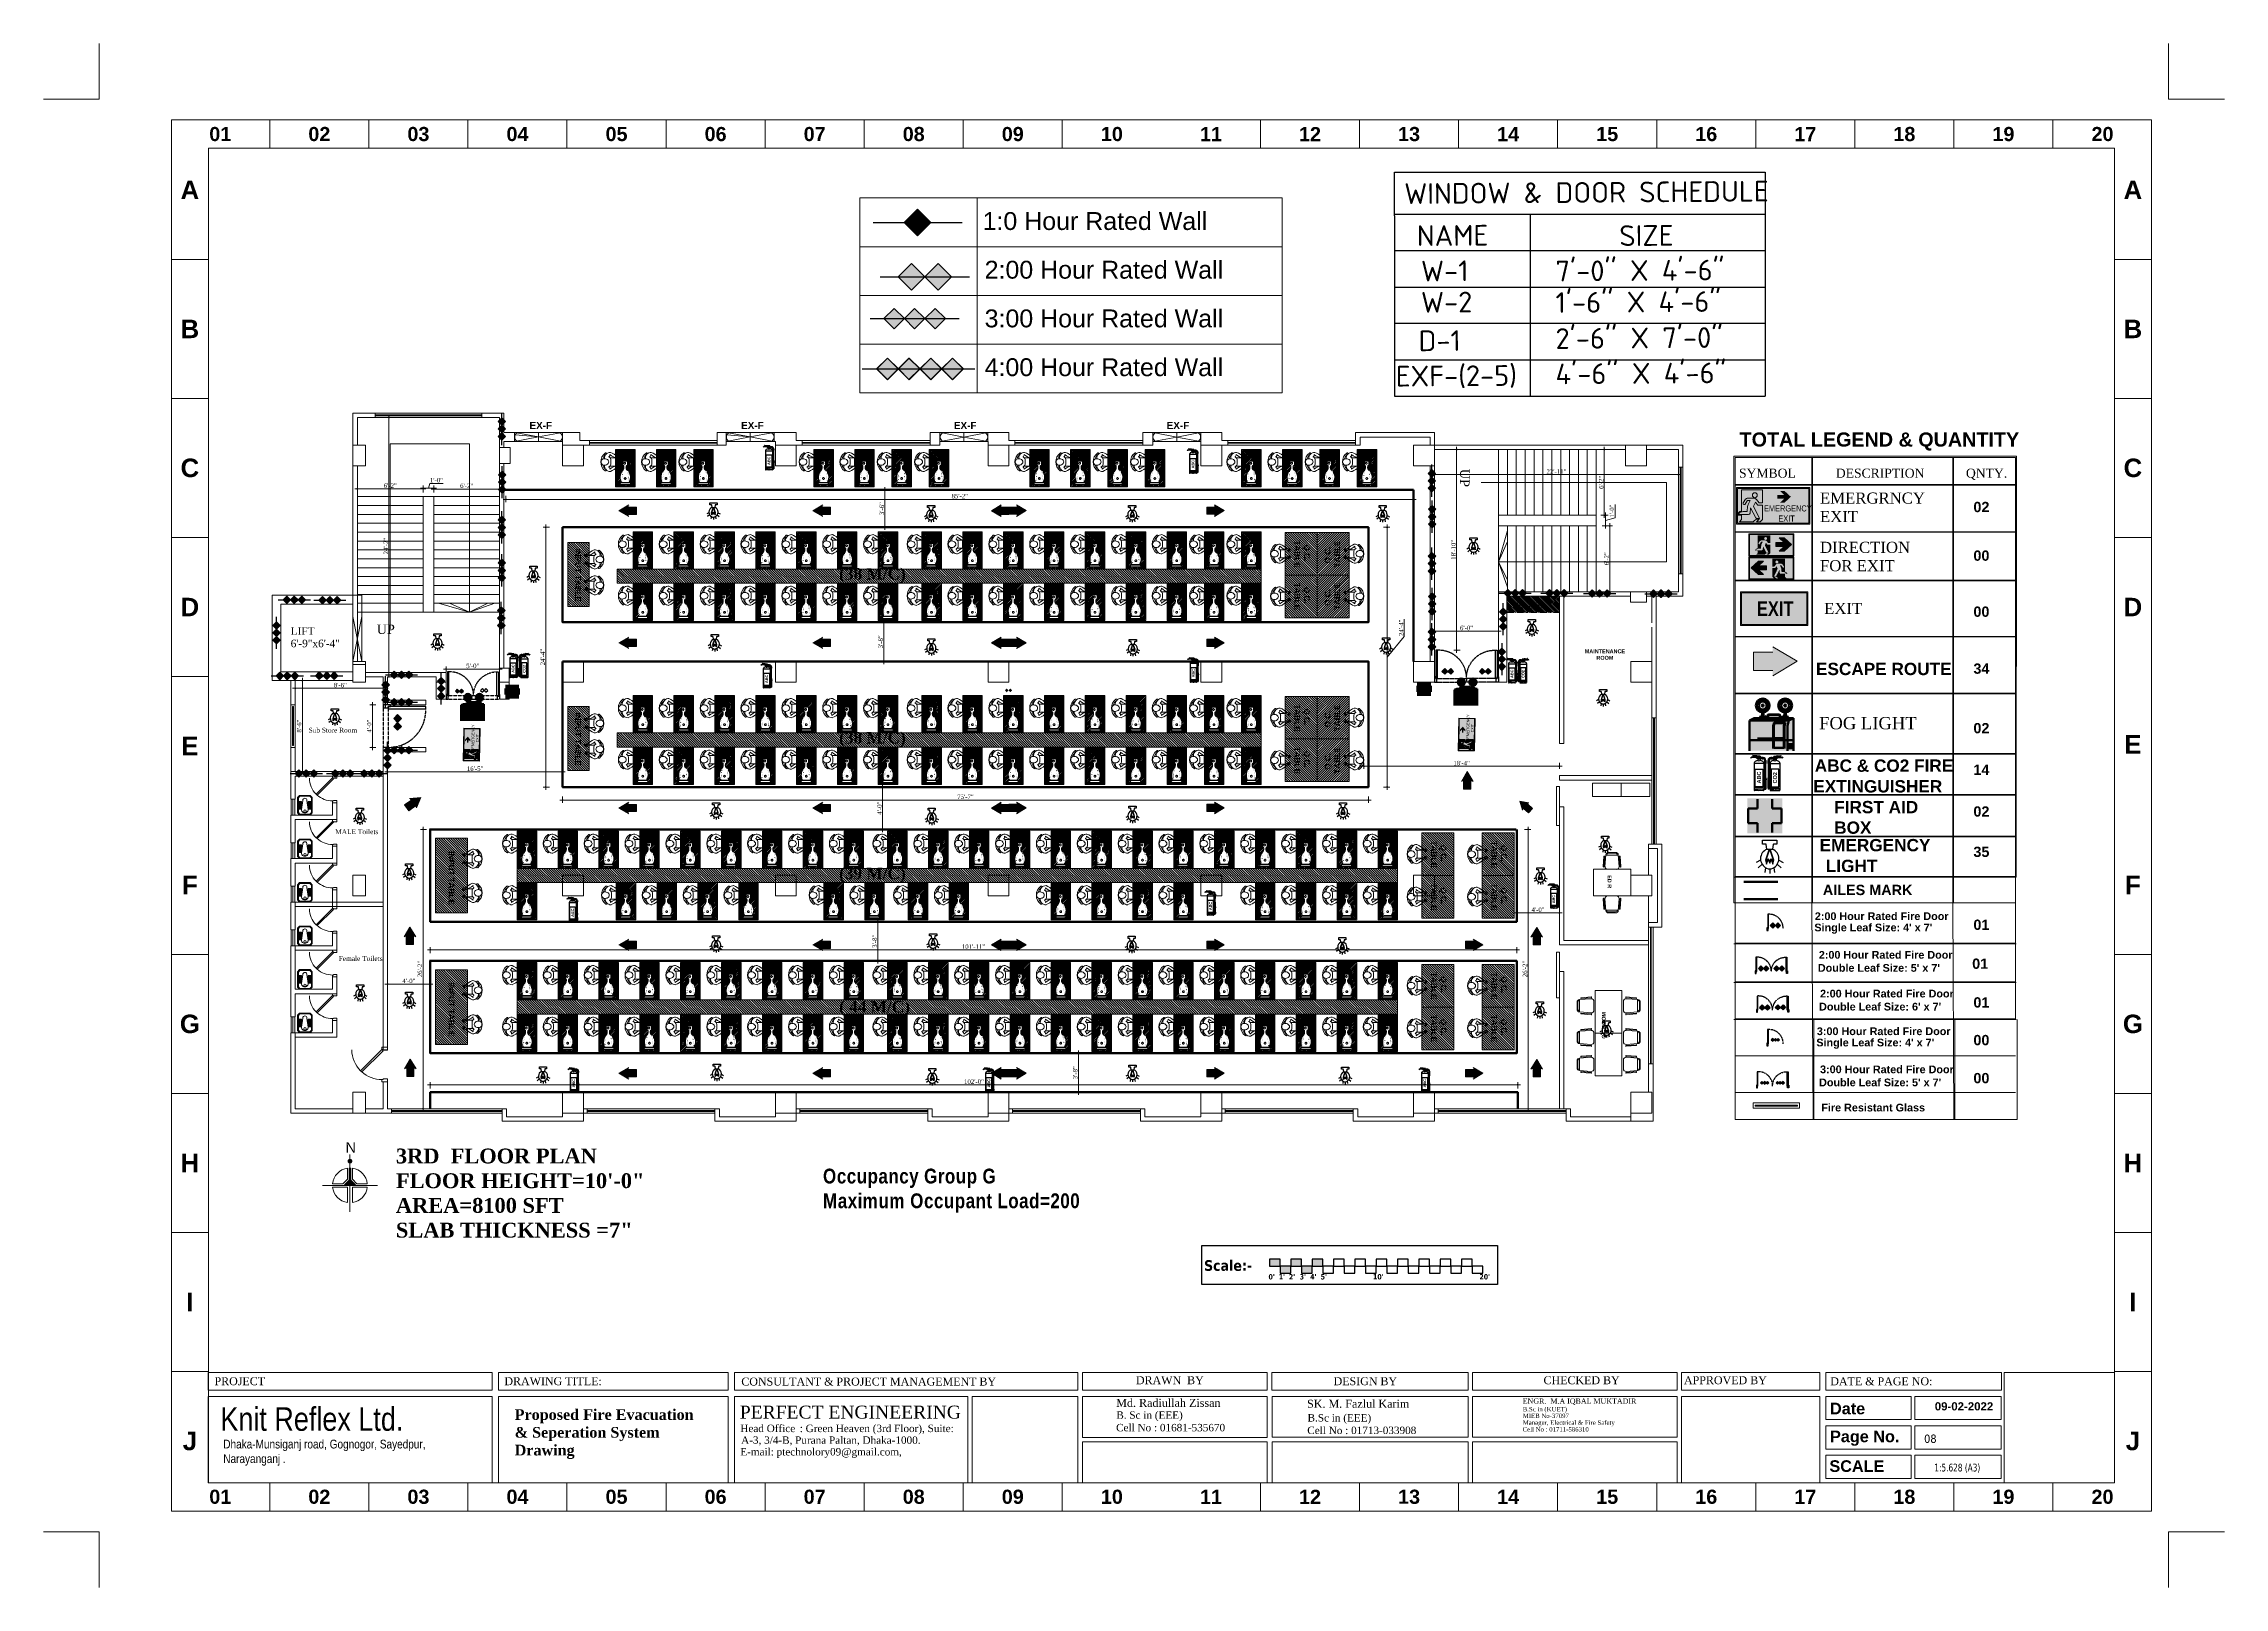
# Model space of a CAD drawing. Header units: inches. Extents: x -250485 to 735580, y -140410 to 288049.
# Drawn here: x 36673 to 39127, y 20649 to 22386 of the extents above; entities that cross this region are included whole.
import ezdxf

# ---------------------------------------------------------------- set-up
doc = ezdxf.new("R2010")
doc.units = ezdxf.units.IN
doc.header["$MEASUREMENT"] = 0
doc.header["$PDMODE"] = 35
for name, pattern in [('ACAD_ISO02W100', [15, 12, -3]), ('BORDER2', [0.875, 0.25, -0.125, 0.25, -0.125, 0, -0.125]), ('DASH', [0.35, 0.25, -0.1]), ('DASHED', [0.75, 0.5, -0.25])]:
    doc.linetypes.add(name, pattern=pattern)
doc.layers.get('0').update_dxf_attribs({"lineweight": 0})
doc.layers.get('Defpoints').update_dxf_attribs({"lineweight": 0})
for name, color, linetype in [('-TB', 7, 'Continuous'), ('bp door', 40, 'Continuous'), ('fire rated wall', 7, 'Continuous'), ('FIREACC', 30, 'Continuous'), ('legend', 7, 'Continuous'), ('OUTSIDE', 253, 'Continuous')]:
    doc.layers.add(name, color=color, linetype=linetype)
for name, color, linetype, lineweight in [('A stair', 210, 'Continuous', 0), ('A window', 150, 'Continuous', 0), ('A-Text', 7, 'Continuous', 0), ('AN-TEXT', 251, 'Continuous', 15), ('COLUMN-2', 102, 'Continuous', 0), ('DIM 01', 250, 'Continuous', 9), ('DIM.', 251, 'Continuous', 5), ('DIM_WORKING', 7, 'Continuous', 0), ('DOOR', 222, 'Continuous', 0), ('elev-FRONT', 252, 'Continuous', 30), ('Emergency Light', 251, 'Continuous', 15), ('EPTPP7', 6, 'Continuous', 0), ('evacuation plan', 162, 'Continuous', 13), ('FER', 11, 'ACAD_ISO02W100', 0), ('FF-VALVES', 170, 'Continuous', 18), ('FURNITURE', 144, 'Continuous', 0), ('illustr-TOILET FIXTURE', 252, 'Continuous', 0), ('Inline', 7, 'Continuous', 0), ('Intercom Conduit', 40, 'Continuous', 0), ('Layer1', 134, 'Continuous', 0), ('LINK', 32, 'Continuous', 0), ('Machine', 222, 'Continuous', 0), ('MAN', 215, 'Continuous', 0), ('Outline', 7, 'Continuous', 0), ('Pipe 150 mm', 1, 'Continuous', 25), ('PROJ NAME', 7, 'Continuous', 0), ('Rack', 160, 'BORDER2', 0), ('Road', 7, 'DASHED', 0), ('Scale', 7, 'Continuous', 0), ('Scale_Text', 7, 'Continuous', 0), ('sheet', 7, 'Continuous', 15), ('Stair', 171, 'Continuous', 0), ('Stair.', 134, 'Continuous', 9), ('SYMBLE', 86, 'Continuous', 0), ('T-NOTE', 201, 'Continuous', 25), ('Table', 244, 'Continuous', 0), ('TEX', 7, 'Continuous', 0), ('Text', 7, 'Continuous', 0), ('TEXT-1', 7, 'Continuous', 0), ('TEXT_TITLEBOX', 7, 'Continuous', 13), ('Titelblk', 7, 'Continuous', 25), ('TITLE', 7, 'Continuous', 20), ('wall', 7, 'Continuous', 0), ('WALL (I)', 7, 'Continuous', 0), ('window', 140, 'Continuous', 0)]:
    doc.layers.add(name, color=color, linetype=linetype, lineweight=lineweight)
doc.styles.add('ARCH', font='times.ttf')
doc.styles.add('ARIAL', font='times.ttf')
doc.styles.add('arial narrow', font='tahoma.ttf')
doc.styles.add('DIM-3', font='arial.ttf', dxfattribs={"width": 0.8, "height": 6})
doc.styles.add('isop', font='isocpeur.ttf')
doc.styles.add('legend', font='arial.ttf')
doc.styles.add('MONOTEXT', font='txt')
doc.styles.add('MtXpl_Times_New_Roma', font='times.ttf')
doc.styles.add('REG', font='times.ttf')
doc.styles.add('RS', font='arial.ttf')
doc.styles.add('SHT-TEXT-1', font='times.ttf', dxfattribs={"height": 12})
doc.styles.get("Standard").update_dxf_attribs({"font": 'arialbd.ttf', "height": 24})
doc.styles.add('TEXT', font='arial.ttf')
doc.styles.add('Verdana', font='verdana.ttf')
doc.dimstyles.new('Dim-Pres', dxfattribs={"dimtxt": 5.5, "dimasz": 2, "dimexe": 1.5, "dimexo": 1.5, "dimgap": 1, "dimtad": 3, "dimdec": 0, "dimzin": 3, "dimdsep": 46, "dimlunit": 4, "dimtxsty": 'REG', "dimblk": 'point', "dimcen": 2, "dimclrd": 256, "dimclre": 256, "dimclrt": 7, "dimadec": 0, "dimazin": 0, "dimtfac": 0.75, "dimtdec": 0, "dimtmove": 1, "dimatfit": 3, "dimldrblk": 'point', "dimfxl": 0, "dimtolj": 1, "dimtzin": 0, "dimlwd": -1, "dimlwe": -1, "dimarcsym": 1})
pattern_1 = [(135, (60518.6939, 58769.9025), (-1.325825215, -1.325825215), [])]
pattern_2 = [(135, (60518.6939, 58917.8973), (-1.325825215, -1.325825215), [])]
pattern_3 = [(135, (60296.8485, 59256.0826), (-1.325825215, -1.325825215), [])]
pattern_4 = [(45, (15915.6419, 59256.0826), (1.325825215, -1.325825215), [])]
pattern_5 = [(135, (60296.8485, 59071.5826), (-1.325825215, -1.325825215), [])]
pattern_6 = [(45, (15915.6419, 59071.5826), (1.325825215, -1.325825215), [])]

msp = doc.modelspace()

# ---------------------------------------------------------------- texts
at = {"layer": '-TB', "lineweight": 0, "insert": (38789.4, 20820.8), "char_height": 9.37, "width": 48.216, "attachment_point": 1, "style": 'arial narrow'}
msp.add_mtext('08', dxfattribs=at)
at = {"color": 7, "attachment_point": 4}
for s, insert, char_height, width in [('{\\fTimes New Roman|b1|i0|c0|p18;  (38 M/C)}', (37558.4, 21787.4), 12.852, 251.594), ('{\\fTimes New Roman|b1|i0|c0|p18;  (38 M/C)}', (37558.4, 21602.9), 12.852, 251.594), ('{\\fTimes New Roman|b1|i0|c0|p18;  (39 M/C)}', (37558.4, 21450.2), 12.852, 251.594), ('{\\fTimes New Roman|b1|i0|c0|p18;  ( 44 M/C)}', (37558.4, 21300.3), 12.852, 251.594), ('{\\fTimes New Roman|b1|i0|c0|p18;3RD  FLOOR PLAN \\PFLOOR HEIGHT=10\'-0"\\PAREA=8100 SFT \\PSLAB THICKNESS =7"}', (37069.2, 21092.5), 16.69, 651.895), ('{\\fArial Narrow|b1|i0|c0|p34;\\T1.05;Occupancy Group G\\PMaximum Occupant Load=200\\P\\P\\fStaccato222 BT|b0|i0|c0|p66;\\T1;\\P\\fRomantic|b0|i0|c2|p2;\\H0.5455x;  }', (37549.9, 21057.4), 16.69, 512.592), ('{\\fTimes New Roman|b1|i0|c0|p18;Proposed Fire Evacuation \\P& Seperation System \\PDrawing}', (37202.9, 20821.3), 12, 512.592)]:
    msp.add_mtext(s, dxfattribs=dict(at, insert=insert, char_height=char_height, width=width))
at = {"layer": 'A stair', "color": 7, "ltscale": 30, "insert": (36950.7, 21729.5, 0), "char_height": 8.448, "width": 13.94, "attachment_point": 1, "style": 'ARCH'}
msp.add_mtext('LIFT 6\'-9"x6\'-4"', dxfattribs=at)
at = {"layer": 'A-Text', "color": 7, "insert": (37018.3, 21138.2), "char_height": 11.7, "attachment_point": 2, "rotation": 180, "style": 'RS'}
msp.add_mtext('N', dxfattribs=at)
at = {"layer": 'AN-TEXT', "lineweight": 25, "attachment_point": 1, "style": 'isop'}
for s, insert, char_height, width in [('{\\fTahoma|b1|i0|c0|p34;\\C7;Scale:-}', (37978.9, 21017.1), 12, 50.548), ("{\\fTahoma|b1|i0|c0|p34;\\C7;0'}", (38051.4, 21001.4), 6, 8.245), ("{\\fTahoma|b1|i0|c0|p34;\\C7;1'}", (38063, 21001.4), 6, 8.245), ("{\\fTahoma|b1|i0|c0|p34;\\C7;2'}", (38074.3, 21001.4), 6, 8.245), ("{\\fTahoma|b1|i0|c0|p34;\\C7;3'}", (38086.5, 21001.4), 6, 8.245), ("{\\fTahoma|b1|i0|c0|p34;\\C7;4'}", (38098.3, 21001.4), 6, 8.245), ("{\\fTahoma|b1|i0|c0|p34;\\C7;5'}", (38110.1, 21001.4), 6, 8.245), ("{\\fTahoma|b1|i0|c0|p34;\\C7;10'}", (38169, 21001.4), 6, 8.245), ("{\\fTahoma|b1|i0|c0|p34;\\C7;20'}", (38288.8, 21001.4), 6, 8.245)]:
    msp.add_mtext(s, dxfattribs=dict(at, insert=insert, char_height=char_height, width=width))
at = {"layer": 'DIM.', "color": 5, "lineweight": 13, "insert": (36974.6, 20816), "char_height": 26.514, "width": 718.204, "attachment_point": 5, "style": 'TEXT'}
msp.add_mtext('{\\fArial Narrow|b0|i0|c0|p34;Knit Reflex Ltd.\\C256;\\P\\pt9.95235;\\fSwis721 BT|b1|i0|c0|p34;\\C7; }', dxfattribs=at)
at = {"layer": 'evacuation plan', "color": 11, "lineweight": -2, "true_color": 0xf27172, "style": 'MtXpl_Times_New_Roma'}
for s, height, p in [('SYMBOL', 10.16, (38581, 21897.8)), ('DESCRIPTION', 10.158, (38690, 21897.8)), ('QNTY.', 10.16, (38836.5, 21897.8)), ('EMERGRNCY', 12.46, (38672.2, 21868.6)), ('EXIT', 12.46, (38672.2, 21847.8)), ('DIRECTION', 12.46, (38672.2, 21813.2)), ('FOR EXIT', 12.46, (38672.2, 21792.5)), (' EXIT', 12.46, (38672.2, 21744.4)), ('FOG LIGHT', 13.85, (38671.2, 21614.6))]:
    msp.add_text(s, height=height, dxfattribs=at).set_placement(p)
at = {"layer": 'evacuation plan', "color": 11, "lineweight": -2, "true_color": 0xf27172}
for s, height, p in [('02', 11.6, (38844.9, 21859)), ('00', 11.6, (38844.9, 21804.3)), ('00', 11.6, (38844.9, 21741.2)), ('ESCAPE ROUTE', 13.849, (38667.7, 21675.6)), ('34', 11.6, (38844.9, 21677.1)), ('02', 11.6, (38844.9, 21610.1)), ('ABC & CO2 FIRE', 13.849, (38666.3, 21566.8)), ('EXTINGUISHER', 13.849, (38664.7, 21543.5)), ('14', 11.6, (38844.9, 21563.3)), ('FIRST AID', 13.85, (38688.2, 21520.1)), ('BOX', 13.85, (38688.2, 21497)), ('02', 11.6, (38844.9, 21516.3)), ('EMERGENCY', 13.85, (38671.8, 21477.3)), ('35', 11.6, (38844.9, 21470.9)), (' LIGHT', 13.85, (38673.4, 21454)), ('AILES MARK', 11.6, (38675.4, 21428)), ('2:00 Hour Rated Fire Door', 8.694, (38666.4, 21399.9)), ("Single Leaf Size: 4' x 7'", 8.694, (38665.9, 21387.2)), ('01', 11.6, (38844.9, 21388.8)), ('2:00 Hour Rated Fire Door', 8.694, (38670.9, 21356.4)), ('01', 11.6, (38843.5, 21345)), ("Double Leaf Size: 5' x 7'", 8.694, (38669.8, 21341.7)), ('2:00 Hour Rated Fire Door', 8.694, (38672.3, 21312.8)), ('01', 11.6, (38844.9, 21301.4)), ("Double Leaf Size: 6' x 7'", 8.694, (38671.2, 21298.1)), ("Single Leaf Size: 4' x 7'", 8.694, (38668.1, 21257.7)), ('3:00 Hour Rated Fire Door', 8.694, (38668.7, 21270.4)), ('00', 11.6, (38844.9, 21259)), ('3:00 Hour Rated Fire Door', 8.694, (38672.3, 21227.5)), ("Double Leaf Size: 5' x 7'", 8.694, (38671.2, 21212.8)), ('00', 11.6, (38844.9, 21216.2)), ('Fire Resistant Glass', 8.694, (38673.7, 21184.5))]:
    msp.add_text(s, height=height, dxfattribs=at).set_placement(p)
at = {"layer": 'FF-VALVES', "color": 7, "style": 'arial narrow', "width": 0.8}
msp.add_text('1:5.628 (A3)', height=8.753, dxfattribs=at).set_placement((38800.9, 20779.3))
at = {"layer": 'legend', "style": 'legend'}
for s, p in [('1:0 Hour Rated Wall', (37729.6, 22176.6)), ('2:00 Hour Rated Wall', (37731.9, 22121.8)), ('3:00 Hour Rated Wall', (37731.9, 22067)), ('4:00 Hour Rated Wall', (37731.9, 22012.1))]:
    msp.add_text(s, height=20.107, dxfattribs=at).set_placement(p)
at = {"layer": 'PROJ NAME', "color": 7, "style": 'ARIAL'}
for s, height, p in [('DB BOX', 6.07, (38328.6, 21750.9)), ('Sub Store Room', 5.416, (36970.9, 21610.9)), ('MALE Toilets', 5.416, (37000.9, 21496.6)), ('Female Toilets', 5.416, (37004.8, 21353.9))]:
    msp.add_text(s, height=height, dxfattribs=at).set_placement(p)
at = {"layer": 'SYMBLE', "color": 7, "ltscale": 30, "insert": (38277.7, 21907.7), "char_height": 10.56, "width": 17.425, "attachment_point": 1, "rotation": 270, "style": 'ARCH'}
msp.add_mtext('UP', dxfattribs=at)
at = {"layer": 'SYMBLE', "color": 7, "ltscale": 30, "insert": (37047.6, 21732.5), "char_height": 10.56, "width": 17.425, "attachment_point": 1, "style": 'ARCH'}
msp.add_mtext('UP', dxfattribs=at)
at = {"layer": 'T-NOTE', "color": 7, "lineweight": -2}
msp.add_text('TOTAL LEGEND & QUANTITY', height=15.903, dxfattribs=at).set_placement((38581.7, 21932.8))
at = {"layer": 'TEX', "color": 7, "lineweight": 0, "ltscale": 5, "transparency": 33554687, "char_height": 8, "width": 99.062, "attachment_point": 8, "style": 'Verdana'}
for insert in [(37232.3, 21952.6), (37470.5, 21952.6), (37710, 21952.6), (37949.5, 21952.6)]:
    msp.add_mtext('{\\fArial|b1|i0|c0|p34;\\C5;EX-F}', dxfattribs=dict(at, insert=insert))
at = {"layer": 'Text', "color": 56, "insert": (36874.9, 20800.4), "char_height": 9.848, "width": 377.517, "attachment_point": 4, "style": 'MONOTEXT'}
msp.add_mtext('{\\fArial Narrow|b0|i0|c0|p34;\\C7;Dhaka-Munsiganj road, Gognogor, Sayedpur, \\PNarayanganj .}', dxfattribs=at)
at = {"layer": 'TEXT-1', "color": 7, "ltscale": 0.25, "attachment_point": 8}
for s, insert, char_height, width, rotation in [('Q.C.  TABLE', (38080.5, 21811.9), 6.5, 25.434, 269.9997), ('Q.C.  TABLE', (38132, 21811.9), 6.5, 25.434, 90.0003), ('INPUT TABLE', (37270.8, 21787.9), 6.5, 73.19, 269.9997), ('Q.C.  TABLE', (38080.5, 21764.2), 6.5, 25.434, 269.9997), ('Q.C.  TABLE', (38132, 21764.2), 6.5, 25.434, 90.0003), (' MAINTENANCE ROOM', (38430.1, 21692.8), 4.4, 28.882, 359.9997), ('INPUT TABLE', (37270.8, 21603.4), 6.5, 73.19, 269.9997), ('Q.C.  TABLE', (38080.5, 21627.4), 6.5, 25.434, 269.9997), ('Q.C.  TABLE', (38132, 21627.4), 6.5, 25.434, 90.0003), ('Q.C.  TABLE', (38080.5, 21579.7), 6.5, 25.434, 269.9997), ('Q.C.  TABLE', (38132, 21579.7), 6.5, 25.434, 90.0003), ('Q.C.  TABLE', (38234.3, 21474), 6.5, 25.434, 269.9997), ('Q.C.  TABLE', (38302.3, 21473.7), 6.5, 25.434, 269.9997), ('INPUT TABLE', (37128.4, 21447.4), 6.5, 73.19, 269.9997), ('Q.C.  TABLE', (38234.3, 21426), 6.5, 25.434, 269.9997), ('Q.C.  TABLE', (38302.3, 21426), 6.5, 25.434, 269.9997), ('ED R', (38433.1, 21443.1), 4.4, 28.882, 269.9997), ('Q.C.  TABLE', (38234.3, 21326), 6.5, 25.434, 269.9997), ('Q.C.  TABLE', (38302.3, 21325.8), 6.5, 25.434, 269.9997), ('INPUT TABLE', (37128.4, 21299.4), 6.5, 73.19, 269.9997), ('Q.C.  TABLE', (38234.3, 21278), 6.5, 25.434, 269.9997), ('Q.C.  TABLE', (38302.3, 21278), 6.5, 25.434, 269.9997), ('QC ROOM', (38432.3, 21281.4), 4.4, 79.372, 89.9997)]:
    msp.add_mtext(s, dxfattribs=dict(at, insert=insert, char_height=char_height, width=width, rotation=rotation))
at = {"layer": 'TEXT_TITLEBOX', "lineweight": 25, "style": 'SHT-TEXT-1'}
for s, height, p in [('PROJECT', 8.92, (36865, 20876.4)), ('DRAWING TITLE:', 8.923, (37191.3, 20876.4)), ('CONSULTANT & PROJECT MANAGEMENT BY', 8.923, (37458, 20876)), ('DRAWN  BY', 8.92, (37902.2, 20877.5)), ('DESIGN BY', 8.92, (38124.7, 20876.4)), ('CHECKED BY', 8.92, (38361, 20877.5)), ('APPROVED BY', 8.923, (38519.1, 20877.5)), ('DATE & PAGE NO:', 8.923, (38683.8, 20876.3)), ('Md. Radiullah Zissan', 8.997, (37880, 20852)), ('B. Sc in (EEE)', 8.331, (37880.1, 20838.6)), ('SK. M. Fazlul Karim', 8.997, (38094.8, 20851)), ('B.Sc in (EEE)', 8.331, (38095.4, 20835.5)), ('ENGR.  M.A IQBAL MUKTADIR', 5.865, (38337.6, 20855.6)), ('B.Sc in (KUET)', 4.998, (38337.6, 20846.9)), ('MIEB No-37097', 4.998, (38337.6, 20839.4)), ('Cell No : 01681-535670', 8.331, (37879.9, 20824.5)), ('Cell No : 01713-033908', 8.331, (38095.1, 20821.4)), ('Manager, Electrical & Fire Safety', 4.998, (38337.6, 20831.8)), ('Cell No : 01711-586310', 4.998, (38337.5, 20824.2))]:
    msp.add_text(s, height=height, dxfattribs=at).set_placement(p)
at = {"layer": 'TEXT_TITLEBOX', "color": 1, "lineweight": 25, "style": 'SHT-TEXT-1'}
msp.add_text('PERFECT ENGINEERING', height=14.578, dxfattribs=at).set_placement((37456.3, 20838.8))
at = {"layer": 'TEXT_TITLEBOX', "lineweight": 25}
for s, height, p in [('Date', 13.06, (38683.5, 20843.6)), ('09-02-2022', 9.21, (38801.4, 20848)), ('Page No.', 13.06, (38683.5, 20812.2))]:
    msp.add_text(s, height=height, dxfattribs=at).set_placement(p)
at = {"layer": 'TEXT_TITLEBOX', "color": 7, "lineweight": 25, "style": 'SHT-TEXT-1'}
for s, p in [('Head Office', (37456.9, 20823.6)), ('A-3, 3/4-B, Purana Paltan, Dhaka-1000.', (37457.8, 20810.4)), (': Green Heaven (3rd Floor), Suite:', (37523.8, 20823.6)), ('E-mail: ptechnolory09@gmail.com,', (37456.9, 20797.3))]:
    msp.add_text(s, height=8.33, dxfattribs=at).set_placement(p)
at = {"layer": 'TEXT_TITLEBOX', "color": 1, "lineweight": 25}
msp.add_text('SCALE', height=13.06, dxfattribs=at).set_placement((38682.8, 20778.8))

# ---------------------------------------------------------------- blocks, each defined once
blk = doc.blocks.new('30 door')
at = {"layer": 'DOOR'}
blk.add_lwpolyline([(-5, 28), (-5, 30), (0, 30), (0, 27.5), (-3.8, 27.5), (-3.8, 28), (-5, 28, 0.181643), (-22.3, 21.4), (-23.4, 20.4), (-5, 2), (-5, 0), (0, 0), (0, 2.5), (-3.8, 2.5), (-3.8, 2), (-5, 2), (-3.9, 3.1), (-22.3, 21.4), (-23.4, 20.4, 0.194724), (-31, 2.4, 0.196084)], format="xyb", dxfattribs=at)
blk = doc.blocks.new('HGJGHJ')
at = {"layer": 'FURNITURE', "linetype": 'Continuous'}
for p, q in [((30654.4, 4929), (30652, 4926.6)), ((30652, 4914.8), (30652, 4926.6)), ((30654.4, 4912.4), (30652, 4914.8)), ((30654.8, 4928), (30652.9, 4926.2)), ((30652.9, 4915.2), (30652.9, 4926.2)), ((30654.8, 4913.4), (30652.9, 4915.2)), ((30654.4, 4929), (30671.6, 4929)), ((30671.6, 4912.4), (30654.4, 4912.4)), ((30654.8, 4928), (30671.3, 4928)), ((30671.3, 4913.4), (30654.8, 4913.4)), ((30657.5, 4923.1), (30667.7, 4924.5)), ((30657.5, 4918.3), (30667.7, 4916.9)), ((30658.7, 4928), (30667.3, 4928)), ((30658.7, 4924.4), (30658.7, 4928)), ((30658.7, 4928), (30658.7, 4924.4)), ((30667.3, 4924.4), (30658.7, 4924.4)), ((30658.7, 4917), (30667.3, 4917)), ((30658.7, 4913.4), (30658.7, 4917)), ((30658.7, 4917), (30658.7, 4913.4)), ((30667.3, 4913.4), (30658.7, 4913.4)), ((30659.6, 4928), (30659.6, 4924.4)), ((30659.6, 4917), (30659.6, 4913.4)), ((30660.6, 4928), (30660.6, 4924.4)), ((30660.6, 4917), (30660.6, 4913.4)), ((30661.6, 4928), (30661.6, 4924.4)), ((30661.6, 4917), (30661.6, 4913.4)), ((30662.5, 4928), (30662.5, 4924.4)), ((30662.5, 4917), (30662.5, 4913.4)), ((30663.5, 4928), (30663.5, 4924.4)), ((30663.5, 4917), (30663.5, 4913.4)), ((30664.4, 4928), (30664.4, 4924.4)), ((30664.4, 4917), (30664.4, 4913.4)), ((30665.4, 4928), (30665.4, 4924.4)), ((30665.4, 4917), (30665.4, 4913.4)), ((30666.4, 4928), (30666.4, 4924.4)), ((30666.4, 4917), (30666.4, 4913.4)), ((30667.3, 4928), (30667.3, 4924.4)), ((30667.3, 4917), (30667.3, 4913.4)), ((30671.3, 4928), (30673.1, 4926.2)), ((30673.1, 4915.2), (30671.3, 4913.4)), ((30671.6, 4929), (30674.1, 4926.6)), ((30674.1, 4914.8), (30671.6, 4912.4)), ((30673.1, 4926.2), (30673.1, 4915.2)), ((30674.1, 4926.6), (30674.1, 4914.8))]:
    blk.add_line(p, q, dxfattribs=at)
blk.add_circle((30669.6, 4920.8), 1.4, dxfattribs=at)
for centre, radius, start, end in [((30657.5, 4920.7), 2.4, 90, 270), ((30667.7, 4920.7), 3.77, 269.8864, 90.1136)]:
    blk.add_arc(centre, radius, start, end, dxfattribs=at)
blk = doc.blocks.new('A$C03734933')
at = {"layer": 'FURNITURE', "color": 0, "lineweight": 13}
for p, q in [((-7, 4.9), (-17.3, -3.4)), ((-17, -0.6), (-8.2, 6.5)), ((-16.4, -1.4), (-7.6, 5.7)), ((2.8, -4.1), (-2.8, 4.1)), ((-17.9, -7.4), (-13.4, -14)), ((-17.2, -3.3), (-9.3, -14.8)), ((-17.1, -6.9), (-12.6, -13.5)), ((-9.5, -14.9), (2, -8.3)), ((-7.2, -14.8), (2.5, -9.2)), ((-6.7, -15.7), (3, -10))]:
    blk.add_line(p, q, dxfattribs=at)
for centre, radius, start, end in [((-7.9, 6.1), 0.5, 308.7694, 128.7694), ((-5.3, 2.4), 3, 34.3706, 124.3706), ((-15.5, -5.7), 3, 128.7694, 214.3706), ((-15.5, -5.7), 2, 124.3706, 214.3706), ((-16.7, -1), 0.5, 128.7694, 308.7694), ((-11, -12.3), 3, 214.3706, 299.9719), ((-11, -12.3), 2, 214.3706, 304.3706), ((-7, -15.2), 0.5, 119.9719, 299.9719), ((0.3, -5.8), 3, 304.3706, 34.3706), ((2.8, -9.6), 0.5, 299.9719, 119.9719)]:
    blk.add_arc(centre, radius, start, end, dxfattribs=at)
blk = doc.blocks.new('A$C2EF268AB')
at = {"layer": 'FURNITURE', "color": 0, "lineweight": 13}
blk.add_blockref('A$C03734933', (15.5, 5.7), dxfattribs=at)
blk = doc.blocks.new('Z_MACH')
at = {"layer": 'FER'}
for points in [[(2.6, 9, -0.380767), (1.5, 14.6), (2.4, 14.6), (2.4, 19.6), (-2.6, 19.6), (-2.6, 14.6), (-1.8, 14.6, -0.239791), (-2.8, 9, 0.311128), (-4.1, -4.4), (4.1, -4.4, 0.375343)], [(-1.6, 17.1, -1), (0.4, 17.1, -1)], [(1, 0, -1), (-1, 0, -1)], [(4.9, -4.9), (-5.1, -4.9, 1), (-5.1, -6.9), (4.9, -6.9, 1)]]:
    blk.add_lwpolyline(points, format="xyb", close=True, dxfattribs=at)
for centre in [(-0.6, 17.1), (0, 0)]:
    blk.add_circle(centre, 1, dxfattribs=at)
blk = doc.blocks.new('A$C0A385B62')
at = {"layer": 'MAN'}
for p, q in [((12.8, 13.8), (5.2, 13.8)), ((5.2, 8.7), (5.2, 13.8)), ((6.8, 9.5), (11.3, 9.5)), ((12.8, 8.7), (12.8, 13.8))]:
    blk.add_line(p, q, dxfattribs=at)
for centre, major_axis, ratio, start_param, end_param in [((5.4, 8.9), (3.82, -3.82), 1, 3.892704, 5.607304), ((16.3, 2.7), (12.3, 12.3), 1, 1.534761, 1.981495), ((1.2, 4.6), (0.486, -0.486), 1, 1.452986, 4.552069), ((9, 10.5), (7.43, 7.43), 1, 3.004593, 4.850456), ((9.1, 10.5), (6.48, -6.48), 1, 4.573278, 5.207423), ((-10.8, 19.8), (12.1, 12.1), 1, -1.500161, -1.035997), ((2.6, 6.9), (1.22, 1.22), 1, -0.491791, 1.062111), ((6.3, 17), (1.33, -1.33), 1, 3.011756, 4.336791), ((7.6, 6), (2.55, 2.55), 1, 1.002801, 1.964608), ((3.5, 16.2), (0.744, -0.744), 1, 0.12019, 0.903179), ((5.4, 18.3), (0.213, 0.213), 1, -0.990366, 1.743844), ((6.7, 17.3), (1.01, 1.01), 1, 1.590737, 2.798433), ((3, 20.9), (3.42, 3.42), 1, 4.442782, 4.759624), ((8.7, 14.6), (2.19, -2.19), 1, 3.016096, 3.635716), ((9, 3.3), (2.16, -2.16), 1, 3.851468, 7.14293), ((9, 3.6), (0, 3.84), 0.793116, 4.700072, 7.865366), ((6.7, 17.3), (0.22, -0.22), 1, 6.040082, 8.853084), ((11.4, 17.3), (0.22, 0.22), 1, 0.571694, 3.384696), ((9.3, 14.6), (2.19, 2.19), 1, -0.494124, 0.125496), ((10.5, 6), (2.55, 2.55), 1, -0.393812, 0.567995), ((53, 68.5), (46.4, -46.4), 1, 4.811956, 4.835194), ((9, 10.5), (6.48, -6.48), 1, 5.787108, 6.421253), ((12.6, 8.9), (3.82, 3.82), 1, 3.82371, 5.532074), ((12.7, 18.3), (0.213, -0.213), 1, 1.397749, 4.131959), ((28.9, 19.8), (12.1, 12.1), 1, 2.606793, 3.070957), ((11.3, 17.3), (1.01, 1.01), 1, -1.227636, -0.01994), ((11.8, 17), (1.33, 1.33), 1, -1.195198, 0.129837), ((14.5, 16.2), (0.744, 0.744), 1, 2.238414, 3.021402), ((1.8, 2.7), (12.3, 12.3), 1, -0.410698, 0.036036), ((15.5, 6.9), (1.22, -1.22), 1, 2.079482, 3.633383), ((16.9, 4.6), (0.475, 0.475), 1, -1.432729, 1.708864)]:
    blk.add_ellipse(centre, major_axis=major_axis, ratio=ratio, start_param=start_param, end_param=end_param, dxfattribs=at)
blk = doc.blocks.new('A$C75144F0B')
at = {"layer": 'Machine'}
h = blk.add_hatch(dxfattribs=at)
h.set_pattern_fill('ANSI31', scale=10, style=0)
h.set_pattern_definition([(45, (-249897.8357, 14135.2718), (-0.8838834765, 0.8838834765), [])])
h.paths.add_polyline_path([(-11, 42), (-11, 0), (11, 0), (11, 42)])
edge = h.paths.add_edge_path(flags=16)
edge.add_line((2.3, 28.9), (2.3, 23.9))
edge.add_line((2.3, 23.9), (1.4, 23.9))
edge.add_ellipse((5.1, 21.7), major_axis=(-3.06, 3.06), ratio=1, start_angle=14.4726, end_angle=97.8533)
edge.add_ellipse((-4.4, 10.8), major_axis=(7.23, 7.23), ratio=1, start_angle=279.9996, end_angle=362.2927, ccw=False)
edge.add_line((4, 4.9), (-4.2, 4.9))
edge.add_ellipse((6.2, 10.7), major_axis=(8.37, 8.37), ratio=1, start_angle=94.9695, end_angle=164.099, ccw=False)
edge.add_ellipse((-7.9, 22), major_axis=(-4.45, 4.45), ratio=1, start_angle=188.2881, end_angle=242.2257)
edge.add_line((-1.9, 23.9), (-2.7, 23.9))
edge.add_line((-2.7, 23.9), (-2.7, 28.9))
edge.add_line((-2.7, 28.9), (2.3, 28.9))
edge = h.paths.add_edge_path(flags=0)
edge.add_ellipse((-0.7, 26.4), major_axis=(0.707, 0.707), ratio=1, start_angle=315, end_angle=495, ccw=False)
edge.add_ellipse((-0.7, 26.4), major_axis=(-0.707, 0.707), ratio=1, start_angle=0, end_angle=360)
edge.add_ellipse((-0.7, 26.4), major_axis=(0.707, 0.707), ratio=1, start_angle=135, end_angle=315, ccw=False)
edge.add_ellipse((-0.7, 26.4), major_axis=(-0.707, 0.707), ratio=1, start_angle=0, end_angle=360)
edge.add_ellipse((-0.7, 26.4), major_axis=(0.707, 0.707), ratio=1, start_angle=135, end_angle=315, ccw=False)
edge.add_ellipse((-0.7, 26.4), major_axis=(-0.707, 0.707), ratio=1, start_angle=0, end_angle=360)
edge.add_ellipse((-0.7, 26.4), major_axis=(0.707, 0.707), ratio=1, start_angle=135, end_angle=315, ccw=False)
edge.add_ellipse((-0.7, 26.4), major_axis=(-0.707, 0.707), ratio=1, start_angle=0, end_angle=360)
edge.add_ellipse((-0.7, 26.4), major_axis=(0.707, 0.707), ratio=1, start_angle=135, end_angle=315, ccw=False)
edge.add_ellipse((-0.7, 26.4), major_axis=(-0.707, 0.707), ratio=1, start_angle=0, end_angle=360)
edge.add_ellipse((-0.7, 26.4), major_axis=(0.707, 0.707), ratio=1, start_angle=135, end_angle=315, ccw=False)
edge.add_ellipse((-0.7, 26.4), major_axis=(-0.707, 0.707), ratio=1, start_angle=0, end_angle=360)
edge.add_ellipse((-0.7, 26.4), major_axis=(0.707, 0.707), ratio=1, start_angle=315, end_angle=495, ccw=False)
edge.add_ellipse((-0.7, 26.4), major_axis=(-0.707, 0.707), ratio=1, start_angle=0, end_angle=360)
edge.add_ellipse((-0.7, 26.4), major_axis=(0.707, 0.707), ratio=1, start_angle=315, end_angle=495, ccw=False)
edge.add_ellipse((-0.7, 26.4), major_axis=(-0.707, 0.707), ratio=1, start_angle=0, end_angle=360)
edge.add_ellipse((-0.7, 26.4), major_axis=(0.707, 0.707), ratio=1, start_angle=315, end_angle=495, ccw=False)
edge.add_ellipse((-0.7, 26.4), major_axis=(-0.707, 0.707), ratio=1, start_angle=0, end_angle=360)
edge.add_ellipse((-0.7, 26.4), major_axis=(0.707, 0.707), ratio=1, start_angle=315, end_angle=495, ccw=False)
edge.add_ellipse((-0.7, 26.4), major_axis=(-0.707, 0.707), ratio=1, start_angle=0, end_angle=360)
edge.add_ellipse((-0.7, 26.4), major_axis=(0.707, 0.707), ratio=1, start_angle=315, end_angle=495, ccw=False)
edge.add_ellipse((-0.7, 26.4), major_axis=(-0.707, 0.707), ratio=1, start_angle=0, end_angle=360)
edge = h.paths.add_edge_path(flags=0)
edge.add_ellipse((-0.1, 9.3), major_axis=(0.707, 0.707), ratio=1, start_angle=315, end_angle=495, ccw=False)
edge.add_ellipse((-0.1, 9.3), major_axis=(-0.707, 0.707), ratio=1, start_angle=0, end_angle=360)
edge.add_ellipse((-0.1, 9.3), major_axis=(0.707, 0.707), ratio=1, start_angle=135, end_angle=315, ccw=False)
edge.add_ellipse((-0.1, 9.3), major_axis=(-0.707, 0.707), ratio=1, start_angle=0, end_angle=360)
edge.add_ellipse((-0.1, 9.3), major_axis=(0.707, 0.707), ratio=1, start_angle=135, end_angle=315, ccw=False)
edge.add_ellipse((-0.1, 9.3), major_axis=(-0.707, 0.707), ratio=1, start_angle=0, end_angle=360)
edge.add_ellipse((-0.1, 9.3), major_axis=(0.707, 0.707), ratio=1, start_angle=135, end_angle=315, ccw=False)
edge.add_ellipse((-0.1, 9.3), major_axis=(-0.707, 0.707), ratio=1, start_angle=0, end_angle=360)
edge.add_ellipse((-0.1, 9.3), major_axis=(0.707, 0.707), ratio=1, start_angle=135, end_angle=315, ccw=False)
edge.add_ellipse((-0.1, 9.3), major_axis=(-0.707, 0.707), ratio=1, start_angle=0, end_angle=360)
edge.add_ellipse((-0.1, 9.3), major_axis=(0.707, 0.707), ratio=1, start_angle=135, end_angle=315, ccw=False)
edge.add_ellipse((-0.1, 9.3), major_axis=(-0.707, 0.707), ratio=1, start_angle=0, end_angle=360)
edge.add_ellipse((-0.1, 9.3), major_axis=(0.707, 0.707), ratio=1, start_angle=315, end_angle=495, ccw=False)
edge.add_ellipse((-0.1, 9.3), major_axis=(-0.707, 0.707), ratio=1, start_angle=0, end_angle=360)
edge.add_ellipse((-0.1, 9.3), major_axis=(0.707, 0.707), ratio=1, start_angle=315, end_angle=495, ccw=False)
edge.add_ellipse((-0.1, 9.3), major_axis=(-0.707, 0.707), ratio=1, start_angle=0, end_angle=360)
edge.add_ellipse((-0.1, 9.3), major_axis=(0.707, 0.707), ratio=1, start_angle=315, end_angle=495, ccw=False)
edge.add_ellipse((-0.1, 9.3), major_axis=(-0.707, 0.707), ratio=1, start_angle=0, end_angle=360)
edge.add_ellipse((-0.1, 9.3), major_axis=(0.707, 0.707), ratio=1, start_angle=315, end_angle=495, ccw=False)
edge.add_ellipse((-0.1, 9.3), major_axis=(-0.707, 0.707), ratio=1, start_angle=0, end_angle=360)
edge.add_ellipse((-0.1, 9.3), major_axis=(0.707, 0.707), ratio=1, start_angle=315, end_angle=495, ccw=False)
edge.add_ellipse((-0.1, 9.3), major_axis=(-0.707, 0.707), ratio=1, start_angle=0, end_angle=360)
edge = h.paths.add_edge_path(flags=16)
edge.add_ellipse((4.8, 3.4), major_axis=(0.707, 0.707), ratio=1, start_angle=225, end_angle=405, ccw=False)
edge.add_line((4.8, 2.4), (-5.6, 2.4))
edge.add_ellipse((-5.2, 3.4), major_axis=(-0.707, 0.707), ratio=1, start_angle=-45, end_angle=135, ccw=False)
edge.add_line((-5.2, 4.4), (5.2, 4.4))
at = {"layer": 'Machine', "color": 7}
blk.add_lwpolyline([(11, 0), (-11, 0), (-11, 42), (11, 42)], close=True, dxfattribs=at)
at = {"layer": 'FER', "color": 7, "xscale": 0.9999965688875818, "yscale": 0.9999965688912196, "zscale": 0.9999965688893389}
blk.add_blockref('Z_MACH', (-0.1, 9.3), dxfattribs=at)
at = {"layer": 'wall', "color": 7, "xscale": -1.199999999999999, "yscale": 1.199999999999999, "zscale": 1.199999999999999, "rotation": 270}
blk.add_blockref('A$C0A385B62', (-27.6, 17.1), dxfattribs=at)
blk = doc.blocks.new('*U196')
at = {"layer": 'OUTSIDE', "linetype": 'Continuous'}
for points in [[(-100, 482), (-104, 460), (-79, 478)], [(-79, 478), (-104, 460), (-84, 462)], [(-84, 462), (-104, 460), (-77, 321)], [(-104, 460), (-97, 320), (-77, 321)], [(-85, 498), (-100, 482), (-47, 486)], [(-47, 486), (-100, 482), (-64, 484)], [(-64, 484), (-100, 482), (-79, 478)], [(-64, 504), (-85, 498), (-52, 503)], [(-52, 503), (-85, 498), (-47, 502)], [(-43, 502), (-85, 498), (-43, 486)], [(-85, 498), (-43, 502), (-47, 502)], [(-85, 498), (-47, 486), (-43, 486)], [(-52, 503), (-58, 504), (-64, 504)], [(-47, 486), (-64, 484), (-52, 485)], [(-52, 485), (-64, 484), (-58, 484)], [(-103, 111), (-104, 62), (-84, 62)], [(-82, 160), (-103, 111), (-83, 111)], [(-102, 160), (-103, 111), (-82, 160)], [(-83, 111), (-103, 111), (-84, 62)], [(-97, 320), (-102, 180), (-82, 180)], [(-77, 321), (-97, 320), (-82, 180)]]:
    blk.add_solid(points, dxfattribs=at)
blk = doc.blocks.new('*U195')
at = {"layer": 'OUTSIDE', "linetype": 'Continuous'}
for points in [[(0, 488), (-1, 487), (1, 486)], [(-1, 487), (0, 486), (1, 486)], [(0, 500), (0, 488), (1, 486)], [(1, 500), (0, 500), (1, 486)], [(1, 500), (1, 486), (2, 488)], [(1, 500), (1, 500), (2, 488)], [(1, 500), (1, 500), (1, 486)], [(2, 488), (1, 486), (2, 487)], [(2, 487), (1, 486), (2, 486)]]:
    blk.add_solid(points, dxfattribs=at)
blk = doc.blocks.new('CO2')
at = {"layer": 'FIREACC', "color": 31}
for p, q in [((-39702, 31634), (-39702, 31301)), ((-39658, 31682), (-39626, 31682)), ((-39658, 31682), (-39658, 31666)), ((-39657, 31717), (-39569, 31724)), ((-39657, 31717), (-39656, 31701)), ((-39657, 31685), (-39627, 31685)), ((-39657, 31684), (-39657, 31682)), ((-39657, 31684), (-39627, 31684)), ((-39655, 31701), (-39656, 31707)), ((-39630, 31701), (-39656, 31701)), ((-39656, 31685), (-39656, 31701)), ((-39652, 31705), (-39631, 31704)), ((-39651, 31703), (-39652, 31705)), ((-39652, 31703), (-39631, 31702)), ((-39631, 31704), (-39626, 31704)), ((-39630, 31702), (-39605, 31701)), ((-39628, 31701), (-39630, 31701)), ((-39628, 31698), (-39628, 31701)), ((-39628, 31685), (-39628, 31697)), ((-39627, 31684), (-39627, 31682)), ((-39626, 31682), (-39626, 31666)), ((-39624, 31709), (-39624, 31706)), ((-39624, 31708), (-39604, 31707)), ((-39622, 31712), (-39606, 31714)), ((-39606, 31714), (-39565, 31720)), ((-39604, 31701), (-39558, 31700)), ((-39603, 31707), (-39552, 31704)), ((-39582, 31634), (-39582, 31301)), ((-39655, 31306), (-39691, 31306)), ((-39629, 31306), (-39594, 31306))]:
    blk.add_line(p, q, dxfattribs=at)
for centre, radius in [((-39653, 31703), 0.818), ((-39642, 31693), 8), ((-39642, 31693), 7.11)]:
    blk.add_circle(centre, radius, dxfattribs=at)
for centre, radius, start, end in [((-39676, 31631), 26.3, 119.5311, 173.3898), ((-39642, 31581), 86.5, 100.9999, 123.208), ((-39657, 31684), 0.8, 90, 270), ((-39653, 31703), 1.96, 184.1612, 4.1612), ((-39627, 31684), 0.8, 270, 90), ((-39626, 31706), 2.4, 266.9201, 4.1612), ((-39642, 31581), 86.5, 56.792, 79.0001), ((-39621, 31709), 2.4, 97.9905, 184.1612), ((-39608, 31631), 26.3, 6.6102, 60.4689), ((-39569, 31720), 4, 4.1612, 94.1612), ((-39562, 31656), 44.2, 59.9746, 83.8066), ((-39556, 31688), 16.6, 21.9213, 77.9269), ((-39698, 31302), 4.51, 202.0814, 252.7663), ((-39699, 31302), 4.45, 276.3773, 340.9868), ((-39687, 31298), 9.06, 135.2683, 162.981), ((-39691, 31302), 3.74, 83.2574, 130.4174), ((-39655, 31299), 6.79, 39.6417, 93.3999), ((-39642, 31306), 7.75, 199.8006, 272.52), ((-39642, 31306), 7.75, 267.48, 340.1994), ((-39629, 31299), 6.79, 86.6001, 140.3583), ((-39593, 31302), 3.74, 49.5826, 96.7426), ((-39597, 31298), 9.06, 17.019, 44.7317), ((-39585, 31302), 4.45, 199.0132, 263.6227), ((-39586, 31302), 4.51, 287.2337, 337.9186)]:
    blk.add_arc(centre, radius, start, end, dxfattribs=at)
at = {"layer": 'OUTSIDE', "color": 31}
for p, q in [((-39702, 31626), (-39582, 31626)), ((-39694, 31701), (-39689, 31701)), ((-39677, 31701), (-39666, 31701)), ((-39677, 31701), (-39677, 31685)), ((-39677, 31699), (-39666, 31699)), ((-39677, 31698), (-39666, 31698)), ((-39677, 31689), (-39666, 31689)), ((-39677, 31688), (-39666, 31688)), ((-39677, 31685), (-39666, 31685)), ((-39661, 31699), (-39656, 31699)), ((-39661, 31699), (-39661, 31687)), ((-39661, 31695), (-39656, 31695)), ((-39661, 31691), (-39656, 31691)), ((-39661, 31687), (-39656, 31687)), ((-39656, 31701), (-39655, 31701)), ((-39645, 31695), (-39647, 31696)), ((-39643, 31689), (-39645, 31700)), ((-39642, 31698), (-39643, 31689)), ((-39642, 31698), (-39642, 31698)), ((-39642, 31698), (-39641, 31689)), ((-39642, 31698), (-39642, 31698)), ((-39642, 31698), (-39642, 31698)), ((-39641, 31689), (-39639, 31700)), ((-39639, 31695), (-39637, 31696)), ((-39631, 31706), (-39632, 31706)), ((-39632, 31706), (-39631, 31706)), ((-39702, 31326), (-39582, 31326)), ((-39699, 31298), (-39585, 31298))]:
    blk.add_line(p, q, dxfattribs=at)
at = {"layer": 'OUTSIDE', "color": 1}
for p, q in [((-39694, 31685), (-39689, 31685)), ((-39690, 31558), (-39690, 31342)), ((-39594, 31558), (-39690, 31558)), ((-39677, 31700), (-39680, 31700)), ((-39677, 31687), (-39680, 31687)), ((-39594, 31342), (-39594, 31558)), ((-39730, 31442), (-39730, 31426)), ((-39702, 31442), (-39730, 31442)), ((-39702, 31426), (-39730, 31426)), ((-39728, 31442), (-39728, 31426)), ((-39728, 31348), (-39728, 31346)), ((-39708, 31348), (-39728, 31348)), ((-39727, 31346), (-39728, 31346)), ((-39728, 31346), (-39728, 31328)), ((-39727, 31346), (-39727, 31328)), ((-39710, 31326), (-39726, 31326)), ((-39725, 31325), (-39725, 31326)), ((-39725, 31325), (-39711, 31325)), ((-39722, 31346), (-39724, 31346)), ((-39724, 31346), (-39724, 31328)), ((-39724, 31325), (-39724, 31314)), ((-39724, 31324), (-39712, 31324)), ((-39712, 31314), (-39724, 31314)), ((-39722, 31346), (-39722, 31328)), ((-39719, 31326), (-39719, 31346)), ((-39717, 31346), (-39719, 31346)), ((-39717, 31326), (-39717, 31346)), ((-39717, 31326), (-39717, 31346)), ((-39714, 31346), (-39712, 31346)), ((-39714, 31346), (-39714, 31328)), ((-39712, 31346), (-39712, 31328)), ((-39712, 31325), (-39712, 31314)), ((-39711, 31325), (-39711, 31326)), ((-39709, 31346), (-39708, 31346)), ((-39709, 31346), (-39709, 31328)), ((-39708, 31442), (-39708, 31426)), ((-39708, 31348), (-39708, 31346)), ((-39708, 31346), (-39708, 31328)), ((-39690, 31342), (-39594, 31342))]:
    blk.add_line(p, q, dxfattribs=at)
at = {"layer": 'OUTSIDE', "color": 31}
for centre, radius, start, end in [((-39694, 31669), 32.2, 90.1556, 185.0263), ((-40885, 31547), 1165, 354.8506, 5.8887), ((-39694, 31669), 16.2, 90.3251, 183.7727), ((-40874, 31547), 1170, 354.8444, 5.9227), ((-39691, 31730), 45.1, 272.4836, 284.5448), ((-39666, 31694), 7.45, 50.2127, 88.8117), ((-39666, 31701), 1.98, 271.9881, 358.9526), ((-39668, 31693), 5.13, 297.4534, 62.5466), ((-39666, 31686), 1.98, 1.0474, 88.0119), ((-39666, 31693), 7.45, 271.1883, 309.7873), ((-39644, 31690), 27.6, 239.6837, 274.3046), ((-39642, 31693), 5.65, 115.6308, 148.0837), ((-39642, 31693), 3.41, 125.5003, 148.0837), ((-39642, 31688), 1.22, 124.6063, 55.8009), ((-39639, 31688), 25.7, 264.3962, 301.6155), ((-39642, 31693), 5.65, 31.9163, 64.3692), ((-39642, 31693), 3.41, 31.9163, 54.4997), ((-39632, 31706), 0.343, 90, 270), ((-39617, 31706), 14, 181.0255, 178.2204), ((-39617, 31706), 13.6, 181.0585, 178.1631), ((-39631, 31706), 0.343, 270, 90)]:
    blk.add_arc(centre, radius, start, end, dxfattribs=at)
at = {"layer": 'OUTSIDE', "color": 1}
for centre, radius, start, end in [((-39691, 31656), 45.1, 75.4552, 87.5164), ((-39725, 31329), 2.97, 192.2541, 244.019), ((-39724, 31329), 2.97, 192.2541, 244.019), ((-42910, 31459), 3186, 357.9975, 359.4077), ((-39721, 31329), 2.97, 192.2541, 244.019), ((-39719, 31329), 2.97, 192.2541, 244.019), ((-39717, 31329), 2.97, 295.981, 347.7459), ((-39715, 31329), 2.97, 295.981, 347.7459), ((-39712, 31329), 2.97, 295.981, 347.7459), ((-42910, 31459), 3202, 358.0075, 359.4106), ((-39711, 31329), 2.97, 295.981, 347.7459)]:
    blk.add_arc(centre, radius, start, end, dxfattribs=at)
at = {"layer": 'OUTSIDE', "color": 1, "linetype": 'Continuous', "xscale": 0.8000000000029104, "yscale": 0.7999999999992724, "zscale": 0.7999999999999443}
blk.add_blockref('*U196', (-39643, 31298), dxfattribs=at)
at = {"layer": 'OUTSIDE', "color": 31, "linetype": 'Continuous', "xscale": 0.8000000000029104, "yscale": 0.7999999999992724, "zscale": 0.7999999999999443}
blk.add_blockref('*U195', (-39643, 31298), dxfattribs=at)
at = {"layer": 'sheet', "color": 5, "insert": (-39666, 31384), "char_height": 48, "width": 165, "attachment_point": 1, "rotation": 90}
blk.add_mtext('{\\C6;CO2}', dxfattribs=at)
blk = doc.blocks.new('ABC')
at = {"layer": 'FIREACC', "color": 11}
for p, q in [((-39154, 31707), (-39205, 31704)), ((-39153, 31701), (-39200, 31700)), ((-39152, 31714), (-39193, 31720)), ((-39101, 31717), (-39189, 31724)), ((-39175, 31634), (-39175, 31301)), ((-39134, 31708), (-39154, 31707)), ((-39127, 31702), (-39153, 31701)), ((-39136, 31712), (-39151, 31714)), ((-39134, 31709), (-39134, 31706)), ((-39127, 31704), (-39131, 31704)), ((-39100, 31685), (-39131, 31685)), ((-39131, 31684), (-39131, 31682)), ((-39100, 31684), (-39131, 31684)), ((-39099, 31682), (-39131, 31682)), ((-39131, 31682), (-39131, 31666)), ((-39129, 31698), (-39129, 31701)), ((-39129, 31701), (-39127, 31701)), ((-39129, 31685), (-39129, 31697)), ((-39106, 31703), (-39127, 31702)), ((-39127, 31701), (-39102, 31701)), ((-39106, 31705), (-39126, 31704)), ((-39106, 31703), (-39106, 31705)), ((-39101, 31717), (-39102, 31701)), ((-39102, 31701), (-39102, 31707)), ((-39102, 31685), (-39102, 31701)), ((-39100, 31684), (-39100, 31682)), ((-39099, 31682), (-39099, 31666)), ((-39055, 31634), (-39055, 31301)), ((-39129, 31306), (-39164, 31306)), ((-39102, 31306), (-39067, 31306))]:
    blk.add_line(p, q, dxfattribs=at)
for centre, radius in [((-39115, 31693), 8), ((-39115, 31693), 7.11), ((-39104, 31703), 0.818)]:
    blk.add_circle(centre, radius, dxfattribs=at)
for centre, radius, start, end in [((-39202, 31688), 16.6, 102.0731, 158.0787), ((-39195, 31656), 44.2, 96.1934, 120.0254), ((-39189, 31720), 4, 85.8388, 175.8388), ((-39149, 31631), 26.3, 119.5311, 173.3898), ((-39115, 31581), 86.5, 100.9999, 123.208), ((-39136, 31709), 2.4, 355.8388, 82.0095), ((-39132, 31706), 2.4, 175.8388, 273.0799), ((-39131, 31684), 0.8, 90, 270), ((-39104, 31703), 1.96, 175.8388, 355.8388), ((-39100, 31684), 0.8, 270, 90), ((-39116, 31581), 86.5, 56.792, 79.0001), ((-39082, 31631), 26.3, 6.6102, 60.4689), ((-39171, 31302), 4.51, 202.0814, 252.7663), ((-39173, 31302), 4.45, 276.3773, 340.9868), ((-39160, 31298), 9.06, 135.2683, 162.981), ((-39164, 31302), 3.74, 83.2574, 130.4174), ((-39128, 31299), 6.79, 39.6417, 93.3999), ((-39116, 31306), 7.75, 199.8006, 272.52), ((-39115, 31306), 7.75, 267.48, 340.1994), ((-39103, 31299), 6.79, 86.6001, 140.3583), ((-39067, 31302), 3.74, 49.5826, 96.7426), ((-39071, 31298), 9.06, 17.019, 44.7317), ((-39058, 31302), 4.45, 199.0132, 263.6227), ((-39060, 31302), 4.51, 287.2337, 337.9186)]:
    blk.add_arc(centre, radius, start, end, dxfattribs=at)
at = {"layer": 'OUTSIDE', "color": 11}
for p, q in [((-39055, 31626), (-39175, 31626)), ((-39127, 31706), (-39125, 31706)), ((-39125, 31706), (-39127, 31706)), ((-39118, 31695), (-39120, 31696)), ((-39116, 31689), (-39118, 31700)), ((-39116, 31698), (-39115, 31698)), ((-39116, 31698), (-39116, 31689)), ((-39116, 31698), (-39115, 31698)), ((-39115, 31689), (-39113, 31700)), ((-39115, 31698), (-39115, 31689)), ((-39115, 31698), (-39115, 31698)), ((-39113, 31695), (-39111, 31696)), ((-39102, 31701), (-39102, 31701)), ((-39096, 31699), (-39102, 31699)), ((-39096, 31695), (-39102, 31695)), ((-39096, 31691), (-39102, 31691)), ((-39096, 31687), (-39102, 31687)), ((-39096, 31699), (-39096, 31687)), ((-39080, 31701), (-39092, 31701)), ((-39080, 31699), (-39092, 31699)), ((-39080, 31698), (-39092, 31698)), ((-39080, 31689), (-39092, 31689)), ((-39080, 31688), (-39092, 31688)), ((-39080, 31685), (-39092, 31685)), ((-39080, 31701), (-39080, 31685)), ((-39080, 31687), (-39078, 31687)), ((-39063, 31685), (-39068, 31685)), ((-39055, 31326), (-39175, 31326)), ((-39058, 31298), (-39173, 31298))]:
    blk.add_line(p, q, dxfattribs=at)
at = {"layer": 'OUTSIDE', "color": 1}
for p, q in [((-39163, 31342), (-39163, 31558)), ((-39163, 31558), (-39067, 31558)), ((-39080, 31700), (-39078, 31700)), ((-39063, 31701), (-39068, 31701)), ((-39067, 31558), (-39067, 31342)), ((-39067, 31342), (-39163, 31342)), ((-39055, 31442), (-39027, 31442)), ((-39055, 31426), (-39027, 31426)), ((-39050, 31442), (-39050, 31426)), ((-39049, 31348), (-39049, 31346)), ((-39049, 31348), (-39030, 31348)), ((-39049, 31346), (-39049, 31346)), ((-39049, 31346), (-39049, 31328)), ((-39049, 31346), (-39049, 31328)), ((-39047, 31326), (-39031, 31326)), ((-39043, 31346), (-39046, 31346)), ((-39046, 31346), (-39046, 31328)), ((-39046, 31325), (-39046, 31326)), ((-39046, 31325), (-39046, 31314)), ((-39033, 31325), (-39046, 31325)), ((-39033, 31324), (-39046, 31324)), ((-39046, 31314), (-39033, 31314)), ((-39043, 31346), (-39043, 31328)), ((-39041, 31326), (-39041, 31346)), ((-39041, 31326), (-39041, 31346)), ((-39041, 31346), (-39038, 31346)), ((-39038, 31326), (-39038, 31346)), ((-39036, 31346), (-39033, 31346)), ((-39036, 31346), (-39036, 31328)), ((-39033, 31346), (-39033, 31328)), ((-39033, 31325), (-39033, 31326)), ((-39033, 31325), (-39033, 31314)), ((-39030, 31442), (-39030, 31426)), ((-39030, 31348), (-39030, 31346)), ((-39030, 31346), (-39030, 31346)), ((-39030, 31346), (-39030, 31328)), ((-39030, 31346), (-39030, 31328)), ((-39027, 31442), (-39027, 31426))]:
    blk.add_line(p, q, dxfattribs=at)
at = {"layer": 'OUTSIDE', "color": 11}
for centre, radius, start, end in [((-39140, 31706), 14, 1.7796, 358.9745), ((-39140, 31706), 13.6, 1.8369, 358.9415), ((-39118, 31688), 25.7, 238.3845, 275.6038), ((-39127, 31706), 0.343, 90, 270), ((-39125, 31706), 0.343, 270, 90), ((-39115, 31693), 5.65, 115.6308, 148.0837), ((-39115, 31693), 3.41, 125.5003, 148.0837), ((-39115, 31688), 1.22, 124.1991, 55.3937), ((-39113, 31690), 27.6, 265.6954, 300.3163), ((-39115, 31693), 3.41, 31.9163, 54.4997), ((-39115, 31693), 5.65, 31.9163, 64.3692), ((-39092, 31694), 7.45, 91.1883, 129.7873), ((-39092, 31693), 7.45, 230.2127, 268.8117), ((-39090, 31693), 5.13, 117.4534, 242.5466), ((-39092, 31701), 1.98, 181.0474, 268.0119), ((-39092, 31686), 1.98, 91.9881, 178.9526), ((-39066, 31730), 45.1, 255.4552, 267.5164), ((-39064, 31669), 32.2, 354.9737, 89.8444), ((-39064, 31669), 16.2, 356.2273, 89.6749), ((-37883, 31547), 1170, 174.0773, 185.1556)]:
    blk.add_arc(centre, radius, start, end, dxfattribs=at)
at = {"layer": 'OUTSIDE', "color": 1}
for centre, radius, start, end in [((-39066, 31656), 45.1, 92.4836, 104.5448), ((-37872, 31547), 1165, 174.1113, 185.1494), ((-35847, 31459), 3202, 180.5894, 181.9925), ((-39046, 31329), 2.97, 192.2541, 244.019), ((-39046, 31329), 2.97, 192.2541, 244.019), ((-39043, 31329), 2.97, 192.2541, 244.019), ((-39040, 31329), 2.97, 192.2541, 244.019), ((-39038, 31329), 2.97, 295.981, 347.7459), ((-39036, 31329), 2.97, 295.981, 347.7459), ((-35847, 31459), 3186, 180.5923, 182.0025), ((-39033, 31329), 2.97, 295.981, 347.7459), ((-39033, 31329), 2.97, 295.981, 347.7459)]:
    blk.add_arc(centre, radius, start, end, dxfattribs=at)
at = {"layer": 'OUTSIDE', "color": 11, "linetype": 'Continuous', "xscale": -0.8000000000029104, "yscale": 0.7999999999992724, "zscale": 0.7999999999999443}
blk.add_blockref('*U195', (-39115, 31298), dxfattribs=at)
at = {"layer": 'OUTSIDE', "color": 1, "linetype": 'Continuous', "xscale": -0.8000000000029104, "yscale": 0.7999999999992724, "zscale": 0.7999999999999443}
blk.add_blockref('*U196', (-39115, 31298), dxfattribs=at)
at = {"layer": 'sheet', "color": 5, "insert": (-39091, 31384), "char_height": 48, "width": 165, "attachment_point": 7, "rotation": 90}
blk.add_mtext('{\\C6;ABC}', dxfattribs=at)
blk = doc.blocks.new('WFE')
h = blk.add_hatch(color=255)
h.dxf.hatch_style = 1
h.paths.add_polyline_path([(-267898.14, 138466.65), (-267925.22, 138466.65), (-267925.22, 138453.12), (-267898.14, 138453.12)])
at = {"true_color": 0x00823c}
h = blk.add_hatch(color=116, dxfattribs=at)
h.dxf.hatch_style = 1
h.paths.add_polyline_path([(-267898.53, 138466.27), (-267924.83, 138466.27), (-267924.83, 138453.5), (-267898.53, 138453.5)])
h = blk.add_hatch(color=7)
h.dxf.hatch_style = 1
edge = h.paths.add_edge_path()
edge.add_line((-267915.67, 138465.76), (-267915.67, 138460.96))
edge.add_line((-267915.67, 138460.96), (-267916.89, 138460.95))
edge.add_line((-267916.89, 138460.95), (-267917.87, 138462.22))
edge.add_arc((-267918.79, 138461.48), 1.18, 38.69972, 89.15525)
edge.add_line((-267918.77, 138462.66), (-267920.97, 138462.66))
edge.add_arc((-267920.89, 138460.14), 2.52, 91.77973, 103.54083)
edge.add_arc((-267921.27, 138461.83), 0.786, 105.73581, 142.63275)
edge.add_line((-267921.89, 138462.31), (-267922.7, 138460.97))
edge.add_arc((-267922.33, 138460.73), 0.434, 146.63055, 329.27002)
edge.add_line((-267921.96, 138460.51), (-267921.24, 138461.73))
edge.add_arc((-267921.09, 138461.64), 0.176, 91.28898, 148.21054, ccw=False)
edge.add_line((-267921.09, 138461.82), (-267920.17, 138461.82))
edge.add_line((-267920.17, 138461.82), (-267920.91, 138460.36))
edge.add_line((-267920.91, 138460.36), (-267921.1, 138459.57))
edge.add_line((-267921.1, 138459.57), (-267921.25, 138457.85))
edge.add_arc((-267921.37, 138457.83), 0.125, -85.89797, 7.60511, ccw=False)
edge.add_line((-267921.36, 138457.71), (-267922.79, 138457.71))
edge.add_arc((-267922.82, 138454.18), 3.53, 89.49709, 101.35942)
edge.add_arc((-267923.32, 138456.51), 1.15, 100.0089, 171.41423)
edge.add_line((-267924.45, 138456.68), (-267920.81, 138456.69))
edge.add_arc((-267920.77, 138457.28), 0.589, 266.72257, 344.07566)
edge.add_line((-267920.21, 138457.12), (-267920.01, 138459.09))
edge.add_line((-267920.01, 138459.09), (-267918.13, 138455.48))
edge.add_arc((-267917.62, 138455.74), 0.573, 207.33782, 270.13114)
edge.add_line((-267917.62, 138455.17), (-267916.72, 138455.17))
edge.add_line((-267916.72, 138455.17), (-267918.94, 138459.69))
edge.add_line((-267918.94, 138459.69), (-267918.25, 138461.19))
edge.add_line((-267918.25, 138461.19), (-267917.51, 138460.24))
edge.add_arc((-267917.16, 138460.56), 0.468, 222.20157, 269.55447)
edge.add_line((-267917.16, 138460.09), (-267915.67, 138460.09))
edge.add_line((-267915.67, 138460.09), (-267915.67, 138454.79))
edge.add_line((-267915.67, 138454.79), (-267916.48, 138453.99))
edge.add_line((-267916.48, 138453.99), (-267917.89, 138453.99))
edge.add_line((-267917.89, 138453.99), (-267916.91, 138454.91))
edge.add_line((-267916.91, 138454.91), (-267917.87, 138454.91))
edge.add_arc((-267917.29, 138453.25), 1.76, 109.06724, 137.87459)
edge.add_line((-267918.6, 138454.43), (-267919.06, 138453.99))
edge.add_line((-267919.06, 138453.99), (-267924.15, 138453.99))
edge.add_line((-267924.15, 138453.99), (-267923.36, 138454.78))
edge.add_line((-267923.36, 138454.78), (-267923.36, 138456.44))
edge.add_line((-267923.36, 138456.44), (-267924.83, 138456.43))
edge.add_arc((-267918.88, 138454.19), 6.36, 150.90734, 159.34682, ccw=False)
edge.add_arc((-267923.35, 138456.57), 1.3, 89.7522, 146.69444, ccw=False)
edge.add_line((-267923.34, 138457.87), (-267923.34, 138465.76))
edge.add_line((-267923.34, 138465.76), (-267915.67, 138465.76))
edge = h.paths.add_edge_path(flags=16)
edge.add_arc((-267918.45, 138463.76), 0.912, 0, 360)
h = blk.add_hatch(color=7)
h.dxf.hatch_style = 1
h.paths.add_polyline_path([(-267910.19, 138462.55), (-267910.19, 138463.83), (-267907.55, 138463.83), (-267909.18, 138465.36), (-267907.54, 138465.36), (-267905.16, 138463.19), (-267907.53, 138461.02), (-267909.19, 138461.02), (-267907.55, 138462.55)])
at = {"color": 255}
blk.add_lwpolyline([(-267898.14, 138466.65), (-267925.22, 138466.65), (-267925.22, 138453.12), (-267898.14, 138453.12)], close=True, dxfattribs=at)
at = {"color": 116, "true_color": 0x00823c}
blk.add_lwpolyline([(-267898.53, 138466.27), (-267924.83, 138466.27), (-267924.83, 138453.5), (-267898.53, 138453.5)], close=True, dxfattribs=at)
at = {"color": 255}
blk.add_lwpolyline([(-267915.67, 138465.76), (-267915.67, 138460.96), (-267916.89, 138460.95), (-267917.87, 138462.22, 0.223781), (-267918.77, 138462.66), (-267920.97, 138462.66, 0.051363), (-267921.48, 138462.59, 0.162399), (-267921.89, 138462.31), (-267922.7, 138460.97, 1.023303), (-267921.96, 138460.51), (-267921.24, 138461.73, -0.253603), (-267921.09, 138461.82), (-267920.17, 138461.82), (-267920.91, 138460.36), (-267921.1, 138459.57), (-267921.25, 138457.85, -0.432237), (-267921.36, 138457.71), (-267922.79, 138457.71, 0.051805), (-267923.52, 138457.64, 0.322053), (-267924.45, 138456.68), (-267920.81, 138456.69, 0.350945), (-267920.21, 138457.12), (-267920.01, 138459.09), (-267918.13, 138455.48, 0.281056), (-267917.62, 138455.17), (-267916.72, 138455.17), (-267918.94, 138459.69), (-267918.25, 138461.19), (-267917.51, 138460.24, 0.209607), (-267917.16, 138460.09), (-267915.67, 138460.09), (-267915.67, 138454.79), (-267916.48, 138453.99), (-267917.89, 138453.99), (-267916.91, 138454.91), (-267917.87, 138454.91, 0.126362), (-267918.6, 138454.43), (-267919.06, 138453.99), (-267924.15, 138453.99), (-267923.36, 138454.78), (-267923.36, 138456.44), (-267924.83, 138456.43, -0.036841), (-267924.44, 138457.28, -0.253699), (-267923.34, 138457.87), (-267923.34, 138465.76), (-267915.67, 138465.76)], format="xyb", close=True, dxfattribs=at)
blk.add_circle((-267918.45, 138463.76), 0.912, dxfattribs=at)
at = {"layer": 'DIM 01', "color": 255, "lineweight": -2, "insert": (-267908.26, 138460.02), "char_height": 2.2352, "attachment_point": 1, "style": 'DIM-3'}
blk.add_mtext_dynamic_manual_height_columns('\\pi-6.82409;{\\C0;EMERGENCY\\P\\pi-1.53473;EXIT}', width=2.2352, gutter_width=11.18, heights=[0], dxfattribs=at)
blk = doc.blocks.new('A$C16DB04AD')
at = {"layer": 'Emergency Light', "color": 154, "lineweight": 30}
for p, q in [((-6.5, -14.4), (-9.6, -16)), ((6.5, -14.4), (9.6, -16)), ((-5.4, -17.4), (-8.3, -19.8)), ((-2.9, -19.8), (-3.5, -23.2)), ((0, -20.7), (0, -24)), ((2.9, -19.8), (3.5, -23.2)), ((5.4, -17.4), (8.3, -19.8))]:
    blk.add_line(p, q, dxfattribs=at)
blk.add_lwpolyline([(-2, -6.6), (-2.5, -3.3, 0.371278), (-2.9, -2.9), (-5.2, -2.9), (-5.2, 0), (5.2, 0), (5.2, -2.9), (2.9, -2.9, 0.371278), (2.5, -3.3), (2, -6.6)], format="xyb", dxfattribs=at)
at = {"layer": 'Emergency Light', "color": 1, "lineweight": 30}
blk.add_lwpolyline([(-0.4, -6.6), (-3, -14.5), (-2.3, -17.3), (-1.1, -13.9), (0, -16.5), (1.1, -13.9), (2.3, -17.3), (3, -14.5), (0.4, -6.6)], dxfattribs=at)
blk.add_lwpolyline([(0.4, -7.3, 0.690361), (-0.4, -7.3), (-2.7, -14.5), (-2.2, -16.4), (-1.1, -13.2), (0, -15.9), (1.1, -13.2), (2.2, -16.4), (2.7, -14.5), (0.4, -7.3)], format="xyb", dxfattribs=at)
at = {"layer": 'Emergency Light', "color": 154, "lineweight": 30}
blk.add_lwpolyline([(-2, -6.6), (2, -6.6)], dxfattribs=at)
for centre, radius, start, end in [((0.8, -13.4), 7.38, 112.0671, 245.9767), ((-0.8, -13.4), 7.38, 294.0233, 67.9329), ((0, -16), 4.74, 241.9689, 298.0311)]:
    blk.add_arc(centre, radius, start, end, dxfattribs=at)
blk = doc.blocks.new('TV')
h = blk.add_hatch(color=255)
h.dxf.hatch_style = 1
h.paths.add_polyline_path([(-39214.1, 44792), (-39355.4, 44792), (-39355.4, 44721.4), (-39214.1, 44721.4)])
at = {"true_color": 0x00823c}
h = blk.add_hatch(color=116, dxfattribs=at)
h.dxf.hatch_style = 1
h.paths.add_polyline_path([(-39216.1, 44790), (-39353.4, 44790), (-39353.4, 44723.4), (-39216.1, 44723.4)])
h = blk.add_hatch(color=7)
h.dxf.hatch_style = 1
h.paths.add_polyline_path([(-39299.5, 44764.5), (-39299.5, 44752.1), (-39325.1, 44752.1), (-39309.3, 44737.2), (-39325.3, 44737.2), (-39348.4, 44758.3), (-39325.3, 44779.4), (-39309.2, 44779.4), (-39325.1, 44764.5)])
h = blk.add_hatch(color=7)
h.dxf.hatch_style = 1
edge = h.paths.add_edge_path()
edge.add_line((-39281.6, 44787.4), (-39281.6, 44762.3))
edge.add_line((-39281.6, 44762.3), (-39275.2, 44762.3))
edge.add_line((-39275.2, 44762.3), (-39270.1, 44768.8))
edge.add_arc((-39265.3, 44765), 6.14, 450.84475, 501.30028, ccw=False)
edge.add_line((-39265.4, 44771.1), (-39253.9, 44771.1))
edge.add_arc((-39254.3, 44758), 13.2, 436.45917, 448.22027, ccw=False)
edge.add_arc((-39252.4, 44766.8), 4.11, 397.36725, 434.26419, ccw=False)
edge.add_line((-39249.1, 44769.3), (-39244.9, 44762.4))
edge.add_arc((-39246.8, 44761.1), 2.27, 210.72998, 393.36945, ccw=False)
edge.add_line((-39248.7, 44759.9), (-39252.5, 44766.3))
edge.add_arc((-39253.3, 44765.8), 0.916, 391.78946, 448.71102)
edge.add_line((-39253.3, 44766.7), (-39258.1, 44766.7))
edge.add_line((-39258.1, 44766.7), (-39254.2, 44759.2))
edge.add_line((-39254.2, 44759.2), (-39253.2, 44755))
edge.add_line((-39253.2, 44755), (-39252.5, 44746))
edge.add_arc((-39251.8, 44746), 0.654, 532.39489, 625.89797)
edge.add_line((-39251.9, 44745.3), (-39244.4, 44745.3))
edge.add_arc((-39244.3, 44726.9), 18.4, 438.64058, 450.50291, ccw=False)
edge.add_arc((-39241.7, 44739.1), 5.98, 368.58577, 439.9911, ccw=False)
edge.add_line((-39235.8, 44740), (-39254.8, 44740))
edge.add_arc((-39255, 44743.1), 3.07, 195.92434, 273.27743, ccw=False)
edge.add_line((-39257.9, 44742.2), (-39258.9, 44752.5))
edge.add_line((-39258.9, 44752.5), (-39268.7, 44733.7))
edge.add_arc((-39271.4, 44735), 2.99, 269.86886, 332.66218, ccw=False)
edge.add_line((-39271.4, 44732), (-39276.1, 44732))
edge.add_line((-39276.1, 44732), (-39264.5, 44755.7))
edge.add_line((-39264.5, 44755.7), (-39268.1, 44763.5))
edge.add_line((-39268.1, 44763.5), (-39272, 44758.5))
edge.add_arc((-39273.8, 44760.2), 2.45, 270.44553, 317.79843, ccw=False)
edge.add_line((-39273.8, 44757.7), (-39281.6, 44757.7))
edge.add_line((-39281.6, 44757.7), (-39281.6, 44730.1))
edge.add_line((-39281.6, 44730.1), (-39277.4, 44725.9))
edge.add_line((-39277.4, 44725.9), (-39270, 44725.9))
edge.add_line((-39270, 44725.9), (-39275.1, 44730.7))
edge.add_line((-39275.1, 44730.7), (-39270.1, 44730.7))
edge.add_arc((-39273.1, 44722), 9.19, 402.12541, 430.93276, ccw=False)
edge.add_line((-39266.3, 44728.2), (-39263.9, 44725.9))
edge.add_line((-39263.9, 44725.9), (-39237.3, 44725.9))
edge.add_line((-39237.3, 44725.9), (-39241.5, 44730))
edge.add_line((-39241.5, 44730), (-39241.5, 44738.7))
edge.add_line((-39241.5, 44738.7), (-39233.8, 44738.7))
edge.add_arc((-39264.8, 44726.9), 33.2, 380.65318, 389.09266)
edge.add_arc((-39241.5, 44739.3), 6.81, 393.30556, 450.2478)
edge.add_line((-39241.5, 44746.2), (-39241.5, 44787.4))
edge.add_line((-39241.5, 44787.4), (-39281.6, 44787.4))
edge = h.paths.add_edge_path(flags=16)
edge.add_arc((-39267.1, 44776.9), 4.76, 180, 540, ccw=False)
at = {"color": 255}
for points in [[(-39214.1, 44792), (-39355.4, 44792), (-39355.4, 44721.4), (-39214.1, 44721.4)], [(-39299.5, 44764.5), (-39299.5, 44752.1), (-39325.1, 44752.1), (-39309.3, 44737.2), (-39325.3, 44737.2), (-39348.4, 44758.3), (-39325.3, 44779.4), (-39309.2, 44779.4), (-39325.1, 44764.5), (-39299.5, 44764.5)]]:
    blk.add_lwpolyline(points, close=True, dxfattribs=at)
at = {"color": 116, "true_color": 0x00823c}
blk.add_lwpolyline([(-39216.1, 44790), (-39353.4, 44790), (-39353.4, 44723.4), (-39216.1, 44723.4)], close=True, dxfattribs=at)
blk = doc.blocks.new('hfev')
at = {"layer": 'evacuation plan'}
h = blk.add_hatch(color=60, dxfattribs=at)
h.dxf.hatch_style = 1
h.paths.add_polyline_path([(40299.1, 13041.1), (40287.2, 13021.2), (40310.9, 13021.2)])
h.paths.add_polyline_path([(40306.5, 13021.2), (40291.6, 13021.2), (40291.6, 13005.5), (40306.5, 13005.5)])
at = {"layer": 'evacuation plan', "color": 9, "true_color": 0xafd9aa}
for p, q in [((40287.2, 13021.2), (40299.1, 13041.1)), ((40299.1, 13041.1), (40310.9, 13021.2)), ((40291.6, 13021.2), (40291.6, 13005.5)), ((40306.5, 13021.2), (40306.5, 13005.5)), ((40291.6, 13005.5), (40306.5, 13005.5))]:
    blk.add_line(p, q, dxfattribs=at)
blk = doc.blocks.new('erww')
at = {"lineweight": 53, "ltscale": 100000}
for color, points in [(255, [(-274579.5, 140661.3), (-274579.5, 140660.2), (-274581.1, 140660.2), (-274581.1, 140661.3), (-274610.7, 140661.3), (-274621.1, 140656.5), (-274532.6, 140656.5), (-274522.1, 140661.3), (-274551.7, 140661.3), (-274551.7, 140660.2), (-274553.3, 140660.2), (-274553.3, 140661.3)]), (250, [(-274534, 140594.1), (-274523.8, 140594.1), (-274523.8, 140602.9), (-274534, 140602.9)])]:
    blk.add_hatch(color=color, dxfattribs=at).paths.add_polyline_path(points)
h = blk.add_hatch(color=9, dxfattribs=at)
edge = h.paths.add_edge_path()
edge.add_ellipse((-274591.5, 140689.9), major_axis=(11, 11), ratio=1, start_angle=0, end_angle=360)
edge = h.paths.add_edge_path(flags=16)
edge.add_ellipse((-274591.5, 140689.9), major_axis=(9.25, 9.25), ratio=1, start_angle=0, end_angle=360)
h = blk.add_hatch(color=252, dxfattribs=at)
edge = h.paths.add_edge_path()
edge.add_line((-274593.1, 140666.9), (-274595.8, 140666.9))
edge.add_line((-274595.8, 140666.9), (-274599.8, 140659.5))
edge.add_line((-274599.8, 140659.5), (-274583.1, 140659.5))
edge.add_line((-274583.1, 140659.5), (-274587.2, 140666.9))
edge.add_line((-274587.2, 140666.9), (-274589.9, 140666.9))
edge.add_line((-274589.9, 140666.9), (-274589.9, 140674.3))
edge.add_ellipse((-274591.5, 140689.9), major_axis=(-11, 11), ratio=1, start_angle=129.0836, end_angle=140.9164, ccw=False)
edge.add_line((-274593.1, 140674.3), (-274593.1, 140666.9))
h = blk.add_hatch(color=251, dxfattribs=at)
edge = h.paths.add_edge_path()
edge.add_ellipse((-274577.9, 140666.5), major_axis=(2.28, 2.28), ratio=1, start_angle=45, end_angle=135)
edge.add_line((-274581.1, 140666.5), (-274581.1, 140660.2))
edge.add_line((-274581.1, 140660.2), (-274579.5, 140660.2))
edge.add_line((-274579.5, 140660.2), (-274579.5, 140666.4))
edge.add_ellipse((-274577.8, 140666.5), major_axis=(1.18, 1.18), ratio=1, start_angle=43.0406, end_angle=136.9594, ccw=False)
edge.add_line((-274577.7, 140668.1), (-274555.1, 140668.1))
edge.add_ellipse((-274555, 140666.5), major_axis=(1.18, 1.18), ratio=1, start_angle=313.0406, end_angle=406.9594, ccw=False)
edge.add_line((-274553.3, 140666.4), (-274553.3, 140660.2))
edge.add_line((-274553.3, 140660.2), (-274551.7, 140660.2))
edge.add_line((-274551.7, 140660.2), (-274551.7, 140666.5))
edge.add_ellipse((-274555, 140666.5), major_axis=(2.28, 2.28), ratio=1, start_angle=315, end_angle=405)
edge.add_line((-274555, 140669.8), (-274577.9, 140669.8))
h = blk.add_hatch(color=9, dxfattribs=at)
edge = h.paths.add_edge_path()
edge.add_ellipse((-274540.9, 140689.9), major_axis=(11, 11), ratio=1, start_angle=0, end_angle=360)
edge = h.paths.add_edge_path(flags=16)
edge.add_ellipse((-274540.9, 140689.9), major_axis=(9.25, 9.25), ratio=1, start_angle=0, end_angle=360)
h = blk.add_hatch(color=252, dxfattribs=at)
edge = h.paths.add_edge_path()
edge.add_line((-274542.5, 140666.9), (-274545.2, 140666.9))
edge.add_line((-274545.2, 140666.9), (-274549.3, 140659.5))
edge.add_line((-274549.3, 140659.5), (-274532.6, 140659.5))
edge.add_line((-274532.6, 140659.5), (-274536.6, 140666.9))
edge.add_line((-274536.6, 140666.9), (-274539.3, 140666.9))
edge.add_line((-274539.3, 140666.9), (-274539.3, 140674.3))
edge.add_ellipse((-274540.9, 140689.9), major_axis=(-11, 11), ratio=1, start_angle=129.0836, end_angle=140.9164, ccw=False)
edge.add_line((-274542.5, 140674.3), (-274542.5, 140666.9))
h = blk.add_hatch(color=255, dxfattribs=at)
h.paths.add_polyline_path([(-274522.1, 140661.3), (-274532.6, 140656.5), (-274535.8, 140644.4), (-274535.8, 140588.1), (-274522.1, 140588.1)])
h.paths.add_polyline_path([(-274523.8, 140602.9), (-274523.8, 140594.1), (-274534, 140594.1), (-274534, 140602.9)], flags=16)
h = blk.add_hatch(color=9, dxfattribs=at)
h.paths.add_polyline_path([(-274621.1, 140656.5), (-274621.1, 140588.1), (-274535.8, 140588.1), (-274535.8, 140644.4), (-274532.6, 140656.5)])
h.paths.add_polyline_path([(-274568, 140644.4), (-274566.1, 140651.7), (-274540.3, 140651.7), (-274542.3, 140644.4), (-274542.3, 140592.9), (-274568, 140592.9)], flags=16)
h.paths.add_polyline_path([(-274566.4, 140644.4), (-274564.9, 140650.1), (-274542.4, 140650.1), (-274543.9, 140644.4), (-274543.9, 140594.5), (-274566.4, 140594.5)], flags=0)
h = blk.add_hatch(color=250, dxfattribs=at)
h.paths.add_polyline_path([(-274566.1, 140651.7), (-274568, 140644.4), (-274568, 140592.9), (-274542.3, 140592.9), (-274542.3, 140644.4), (-274540.3, 140651.7)])
h.paths.add_polyline_path([(-274542.4, 140650.1), (-274543.9, 140644.4), (-274543.9, 140594.5), (-274566.4, 140594.5), (-274566.4, 140644.4), (-274564.9, 140650.1)], flags=16)
at = {"color": 255, "lineweight": 53, "ltscale": 100000}
for p, q in [((-274610.7, 140661.3), (-274621.1, 140656.5)), ((-274581.1, 140661.3), (-274610.7, 140661.3)), ((-274581.1, 140660.2), (-274581.1, 140666.5)), ((-274581.1, 140660.2), (-274579.5, 140660.2)), ((-274579.5, 140660.2), (-274579.5, 140666.5)), ((-274553.3, 140661.3), (-274579.5, 140661.3)), ((-274553.3, 140666.5), (-274553.3, 140660.2)), ((-274553.3, 140660.2), (-274551.7, 140660.2)), ((-274551.7, 140666.5), (-274551.7, 140660.2)), ((-274522.1, 140661.3), (-274551.7, 140661.3)), ((-274522.1, 140661.3), (-274532.6, 140656.5)), ((-274522.1, 140588.1), (-274522.1, 140661.3)), ((-274532.6, 140656.5), (-274621.1, 140656.5)), ((-274621.1, 140611.7), (-274522.1, 140611.7)), ((-274532.6, 140656.5), (-274535.8, 140644.4)), ((-274535.8, 140644.4), (-274535.8, 140588.1)), ((-274534, 140602.9), (-274523.8, 140602.9)), ((-274534, 140594.1), (-274534, 140602.9)), ((-274523.8, 140594.1), (-274534, 140594.1)), ((-274523.8, 140602.9), (-274523.8, 140594.1))]:
    blk.add_line(p, q, dxfattribs=at)
at = {"color": 9, "lineweight": 53, "ltscale": 100000}
for p, q in [((-274599.8, 140659.5), (-274595.8, 140666.9)), ((-274583.1, 140659.5), (-274599.8, 140659.5)), ((-274593.1, 140666.9), (-274595.8, 140666.9)), ((-274593.1, 140674.3), (-274593.1, 140666.9)), ((-274589.9, 140674.3), (-274589.9, 140666.9)), ((-274587.2, 140666.9), (-274589.9, 140666.9)), ((-274587.2, 140666.9), (-274583.1, 140659.5)), ((-274549.3, 140659.5), (-274545.2, 140666.9)), ((-274532.6, 140659.5), (-274549.3, 140659.5)), ((-274542.5, 140666.9), (-274545.2, 140666.9)), ((-274542.5, 140674.3), (-274542.5, 140666.9)), ((-274539.3, 140674.3), (-274539.3, 140666.9)), ((-274536.6, 140666.9), (-274539.3, 140666.9)), ((-274536.6, 140666.9), (-274532.6, 140659.5))]:
    blk.add_line(p, q, dxfattribs=at)
at = {"color": 251, "lineweight": 53, "ltscale": 100000}
for p, q in [((-274577.9, 140669.8), (-274555, 140669.8)), ((-274577.7, 140668.1), (-274555, 140668.1))]:
    blk.add_line(p, q, dxfattribs=at)
at = {"color": 250, "lineweight": 53, "ltscale": 100000}
for p, q in [((-274621.1, 140588.1), (-274621.1, 140656.5)), ((-274566.1, 140651.7), (-274568, 140644.4)), ((-274568, 140644.4), (-274568, 140592.9)), ((-274542.3, 140616.5), (-274568, 140616.5)), ((-274564.9, 140650.1), (-274566.4, 140644.4)), ((-274566.4, 140644.4), (-274566.4, 140594.5)), ((-274540.3, 140651.7), (-274566.1, 140651.7)), ((-274542.4, 140650.1), (-274564.9, 140650.1)), ((-274542.4, 140650.1), (-274543.9, 140644.4)), ((-274543.9, 140644.4), (-274543.9, 140594.5)), ((-274540.3, 140651.7), (-274542.3, 140644.4)), ((-274542.3, 140644.4), (-274542.3, 140592.9)), ((-274543.9, 140594.5), (-274566.4, 140594.5))]:
    blk.add_line(p, q, dxfattribs=at)
at = {"color": 9, "lineweight": 53, "ltscale": 100000}
for centre, major_axis, start_param, end_param in [((-274591.5, 140689.9), (11, 11), 5.497787, 11.780972), ((-274540.9, 140689.9), (11, 11), 5.497787, 11.780972), ((-274591.5, 140689.9), (9.25, 9.25), 5.497787, 11.780972), ((-274591.5, 140689.9), (-6.22, 6.22), 3.926991, 10.210176), ((-274591.5, 140689.9), (-1.6, 1.6), 3.926991, 10.210176), ((-274540.9, 140689.9), (9.25, 9.25), 5.497787, 11.780972), ((-274540.9, 140689.9), (-6.22, 6.22), 3.926991, 10.210176), ((-274540.9, 140689.9), (-1.6, 1.6), 3.926991, 10.210176)]:
    blk.add_ellipse(centre, major_axis=major_axis, ratio=1, start_param=start_param, end_param=end_param, dxfattribs=at)
at = {"color": 251, "lineweight": 53, "ltscale": 100000}
for centre, major_axis, start_param, end_param in [((-274577.9, 140666.5), (2.28, 2.28), 0.785398, 2.356194), ((-274577.8, 140666.5), (-1.18, 1.18), -0.819596, 0.751199), ((-274555, 140666.5), (-1.18, 1.18), 3.96119, 5.531985), ((-274555, 140666.5), (2.28, 2.28), 5.497787, 7.068583)]:
    blk.add_ellipse(centre, major_axis=major_axis, ratio=1, start_param=start_param, end_param=end_param, dxfattribs=at)
blk = doc.blocks.new('er32')
at = {"lineweight": 53, "ltscale": 100000}
h = blk.add_hatch(color=98, dxfattribs=at)
h.paths.add_polyline_path([(-274598.8, 140480.8), (-274598.8, 140402.5), (-274520.5, 140402.5), (-274520.5, 140480.8)])
h.paths.add_polyline_path([(-274576.2, 140479.2), (-274543, 140479.2), (-274543, 140458.2), (-274522.1, 140458.2), (-274522.1, 140425.1), (-274543, 140425.1), (-274543, 140404.2), (-274576.2, 140404.2), (-274576.2, 140425.1), (-274597.1, 140425.1), (-274597.1, 140458.2), (-274576.2, 140458.2)], flags=16)
blk.add_hatch(color=7, dxfattribs=at).paths.add_polyline_path([(-274543, 140425.1), (-274522.1, 140425.1), (-274522.1, 140458.2), (-274543, 140458.2), (-274543, 140479.2), (-274576.2, 140479.2), (-274576.2, 140458.2), (-274597.1, 140458.2), (-274597.1, 140425.1), (-274576.2, 140425.1), (-274576.2, 140404.2), (-274543, 140404.2)])
at = {"color": 75, "lineweight": 53, "ltscale": 100000}
for p, q in [((-274576.2, 140458.2), (-274576.2, 140479.2)), ((-274543, 140479.2), (-274543, 140458.2)), ((-274597.1, 140425.1), (-274597.1, 140458.2)), ((-274597.1, 140458.2), (-274576.2, 140458.2)), ((-274576.2, 140425.1), (-274597.1, 140425.1)), ((-274576.2, 140404.2), (-274576.2, 140425.1)), ((-274543, 140458.2), (-274522.1, 140458.2)), ((-274522.1, 140425.1), (-274543, 140425.1)), ((-274543, 140425.1), (-274543, 140404.2)), ((-274522.1, 140458.2), (-274522.1, 140425.1))]:
    blk.add_line(p, q, dxfattribs=at)
blk = doc.blocks.new('3CGD')
h = blk.add_hatch(color=255)
h.dxf.hatch_style = 1
h.paths.add_polyline_path([(-274923.8, 140887.6), (-275025, 140887.6), (-275025, 140837), (-274923.8, 140837)])
at = {"true_color": 0x00823c}
h = blk.add_hatch(color=116, dxfattribs=at)
h.dxf.hatch_style = 1
h.paths.add_polyline_path([(-274925.2, 140886.1), (-275023.6, 140886.1), (-275023.6, 140838.4), (-274925.2, 140838.4)])
at = {"color": 255}
for p, q in [((-274923.8, 140887.6), (-275025, 140887.6)), ((-275025, 140887.6), (-275025, 140837)), ((-274923.8, 140837), (-274923.8, 140887.6)), ((-275025, 140837), (-274923.8, 140837))]:
    blk.add_line(p, q, dxfattribs=at)
at = {"color": 116, "true_color": 0x00823c}
for p, q in [((-274925.2, 140886.1), (-275023.6, 140886.1)), ((-275023.6, 140886.1), (-275023.6, 140838.4)), ((-274925.2, 140838.4), (-274925.2, 140886.1)), ((-275023.6, 140838.4), (-274925.2, 140838.4))]:
    blk.add_line(p, q, dxfattribs=at)
at = {"layer": 'DIM 01', "color": 255, "lineweight": -2, "insert": (-275000.2, 140873.3), "char_height": 22.076, "attachment_point": 1, "style": 'DIM-3'}
blk.add_mtext_dynamic_manual_height_columns('{\\fArial|b1|i0|c0|p34;EXIT}', width=11.746, gutter_width=110.4, heights=[0], dxfattribs=at)
blk = doc.blocks.new('single door')
at = {"ltscale": 100000}
h = blk.add_hatch(color=1, dxfattribs=at)
h.paths.add_polyline_path([(-35778.4, 23402), (-35782.7, 23397.8), (-35778.4, 23393.6), (-35778.4, 23393.6), (-35778.4, 23393.6), (-35774.2, 23397.8)])
h.paths.add_polyline_path([(-35782.7, 23389.3), (-35778.4, 23385.1), (-35774.2, 23389.3), (-35778.4, 23393.6), (-35778.4, 23393.6), (-35778.4, 23393.6)])
at = {"layer": 'bp door', "color": 1}
for points in [[(-35796.8, 23382.4), (-35796.8, 23381.1), (-35773.7, 23381.1), (-35773.7, 23382.4)], [(-35778.4, 23393.6), (-35774.2, 23397.8), (-35778.4, 23402), (-35782.7, 23397.8)], [(-35778.4, 23385.1), (-35774.2, 23389.3), (-35778.4, 23393.6), (-35782.7, 23389.3)], [(-35773.7, 23381.7), (-35773.7, 23381.1), (-35775.1, 23381.1), (-35775.1, 23379.9), (-35770.6, 23379.9), (-35770.6, 23381.7)]]:
    blk.add_lwpolyline(points, close=True, dxfattribs=at)
at = {"layer": 'bp door', "color": 1, "linetype": 'DASH'}
blk.add_arc((-35774, 23383.3), 22.9, 89.3284, 182.3206, dxfattribs=at)
blk = doc.blocks.new('bfg')
at = {"layer": 'fire rated wall'}
h = blk.add_hatch(color=1, dxfattribs=at)
h.dxf.hatch_style = 1
h.paths.add_polyline_path([(9432308.7, -5613534.5), (9432321.4, -5613547.3), (9432334.2, -5613534.5)])
h.paths.add_polyline_path([(9432334.2, -5613534.5), (9432321.4, -5613521.8), (9432308.7, -5613534.5)])
h.paths.add_polyline_path([(9432334.2, -5613534.5), (9432359.7, -5613534.5), (9432346.9, -5613521.8)])
h.paths.add_polyline_path([(9432334.2, -5613534.5), (9432346.9, -5613547.3), (9432359.7, -5613534.5)])
at = {"layer": 'fire rated wall', "color": 1, "elevation": 0}
blk.add_lwpolyline([(9432291.7, -5613534.5), (9432376.7, -5613534.5)], dxfattribs=at)
for points in [[(9432321.4, -5613547.3), (9432334.2, -5613534.5), (9432321.4, -5613521.8), (9432308.7, -5613534.5)], [(9432346.9, -5613547.3), (9432359.7, -5613534.5), (9432346.9, -5613521.8), (9432334.2, -5613534.5)]]:
    blk.add_lwpolyline(points, close=True, dxfattribs=at)
blk = doc.blocks.new('3HR RATE')
at = {"layer": 'fire rated wall', "xscale": 1.292997314696549, "yscale": 1.292997314696549, "zscale": 1.292997314696549}
for p in [(-12191616.2, 7245476.7), (-12191583.2, 7245476.7)]:
    blk.add_blockref('bfg', p, dxfattribs=at)
blk = doc.blocks.new('dot')
at = {"color": 4}
for p, q in [((-1.5, 0), (1.5, 0)), ((0, 1.5), (0, -1.5))]:
    blk.add_line(p, q, dxfattribs=at)
at = {"color": 6, "const_width": 0.5}
blk.add_lwpolyline([(-0.25, 0, 1), (0.25, 0, 1)], format="xyb", close=True, dxfattribs=at)
blk = doc.blocks.new('point')
blk.add_blockref('dot', (0, 0))
blk = doc.blocks.new('*D574')
at = {"layer": 'Defpoints', "color": 0, "ltscale": 30, "transparency": 16777216}
for p in [(37125.7, 21678.5), (37185.7, 21682.3), (37185.7, 21678.5)]:
    blk.add_point(p, dxfattribs=at)
at = {"layer": 'Layer1', "ltscale": 30, "transparency": 16777216}
for p, q in [((37125.7, 21680), (37125.7, 21683.8)), ((37127.7, 21682.3), (37183.7, 21682.3)), ((37185.7, 21680), (37185.7, 21683.8))]:
    blk.add_line(p, q, dxfattribs=at)
at = {"layer": 'Layer1', "ltscale": 30, "transparency": 16777216, "xscale": 2, "yscale": 2, "zscale": 2, "rotation": 180}
blk.add_blockref('point', (37125.7, 21682.3), dxfattribs=at)
at = {"layer": 'Layer1', "ltscale": 30, "transparency": 16777216, "xscale": 2, "yscale": 2, "zscale": 2}
blk.add_blockref('point', (37185.7, 21682.3), dxfattribs=at)
at = {"layer": 'Layer1', "color": 7, "ltscale": 30, "transparency": 16777216, "insert": (37155.7, 21685.9), "char_height": 5, "attachment_point": 5, "style": 'REG'}
blk.add_mtext('\\A1;5\'-0"', dxfattribs=at)
blk = doc.blocks.new('*D575')
at = {"layer": 'Defpoints', "color": 0, "ltscale": 30, "transparency": 16777216}
for p in [(38310.3, 21725.1), (38238.3, 21667.5), (38310.3, 21667.5)]:
    blk.add_point(p, dxfattribs=at)
at = {"layer": 'Layer1', "ltscale": 30, "transparency": 16777216}
for p, q in [((38238.3, 21721.1), (38238.3, 21726.6)), ((38240.3, 21725.1), (38308.3, 21725.1)), ((38310.3, 21721.1), (38310.3, 21726.6))]:
    blk.add_line(p, q, dxfattribs=at)
at = {"layer": 'Layer1', "ltscale": 30, "transparency": 16777216, "xscale": 2, "yscale": 2, "zscale": 2, "rotation": 180}
blk.add_blockref('point', (38238.3, 21725.1), dxfattribs=at)
at = {"layer": 'Layer1', "ltscale": 30, "transparency": 16777216, "xscale": 2, "yscale": 2, "zscale": 2}
blk.add_blockref('point', (38310.3, 21725.1), dxfattribs=at)
at = {"layer": 'Layer1', "color": 7, "ltscale": 30, "transparency": 16777216, "insert": (38274.3, 21728.6), "char_height": 5, "attachment_point": 5, "style": 'REG'}
blk.add_mtext('\\A1;6\'-0"', dxfattribs=at)
blk = doc.blocks.new('*D576')
at = {"layer": 'Defpoints', "color": 0, "ltscale": 30, "transparency": 16777216}
for p in [(38263.8, 21929.5), (38263.2, 21703.6), (38269.1, 21703.6)]:
    blk.add_point(p, dxfattribs=at)
at = {"layer": 'Layer1', "ltscale": 30, "transparency": 16777216}
for p, q in [((38263.2, 21929.5), (38261.7, 21929.5)), ((38263.2, 21927.5), (38263.2, 21705.6)), ((38267.2, 21703.6), (38261.7, 21703.6))]:
    blk.add_line(p, q, dxfattribs=at)
at = {"layer": 'Layer1', "ltscale": 30, "transparency": 16777216, "xscale": 2, "yscale": 2, "zscale": 2}
for p, rotation in [((38263.2, 21929.5), 90), ((38263.2, 21703.6), 270)]:
    blk.add_blockref('point', p, dxfattribs=dict(at, rotation=rotation))
at = {"layer": 'Layer1', "color": 7, "ltscale": 30, "transparency": 16777216, "insert": (38259.7, 21816.6), "char_height": 5, "attachment_point": 5, "rotation": 90, "style": 'REG'}
blk.add_mtext('\\A1;18\'-10"', dxfattribs=at)
blk = doc.blocks.new('fddfgdgfsg')
at = {"ltscale": 100000}
h = blk.add_hatch(color=1, dxfattribs=at)
h.paths.add_polyline_path([(2091.9, -12379), (2096.3, -12383.4), (2100.7, -12379), (2100.7, -12379), (2100.7, -12379), (2096.3, -12374.6)])
h.paths.add_polyline_path([(2105.1, -12383.4), (2109.6, -12379), (2105.1, -12374.6), (2100.7, -12379), (2100.7, -12379), (2100.7, -12379)])
at = {"layer": 'bp door', "color": 1, "linetype": 'DASH'}
for p, q in [((2117.3, -12362.6, -9.7), (2072.6, -12362.6, -9.7)), ((2072.6, -12368.4, -9.7), (2072.6, -12362.6, -9.7)), ((2117.3, -12368.4, -9.7), (2072.6, -12368.4, -9.7))]:
    blk.add_line(p, q, dxfattribs=at)
at = {"layer": 'bp door', "color": 1, "elevation": -9.7}
for points in [[(2116.1, -12410.6), (2118.5, -12410.6), (2118.5, -12368.4), (2116.1, -12368.4)], [(2117.3, -12368.4), (2118.5, -12368.4), (2118.5, -12370.9), (2120.6, -12370.9), (2120.6, -12362.6), (2117.3, -12362.6)], [(2100.7, -12379), (2096.3, -12374.6), (2091.9, -12379), (2096.3, -12383.4)], [(2109.6, -12379), (2105.1, -12374.6), (2100.7, -12379), (2105.1, -12383.4)]]:
    blk.add_lwpolyline(points, close=True, dxfattribs=at)
at = {"layer": 'bp door', "color": 1, "linetype": 'DASH'}
blk.add_arc((2114.4, -12368.9, -9.7), 41.8, 179.3284, 272.3206, dxfattribs=at)
blk = doc.blocks.new('fsgfdsgs')
at = {"layer": 'Layer1', "rotation": 90}
blk.add_blockref('fddfgdgfsg', (-9519.8, -14665.8, 9.7), dxfattribs=at)
at = {"layer": 'Layer1', "xscale": -1, "rotation": 90}
blk.add_blockref('fddfgdgfsg', (-9519.8, -10520.6, 9.7), dxfattribs=at)
blk = doc.blocks.new('*D577')
at = {"layer": 'Defpoints', "color": 0, "ltscale": 30, "transparency": 16777216}
for p in [(38420.3, 21929.5), (38420.3, 21855.5), (38429.4, 21855.5)]:
    blk.add_point(p, dxfattribs=at)
at = {"layer": 'Layer1', "ltscale": 30, "transparency": 16777216}
for p, q in [((38425.4, 21929.5), (38430.9, 21929.5)), ((38429.4, 21927.5), (38429.4, 21857.5)), ((38425.4, 21855.5), (38430.9, 21855.5))]:
    blk.add_line(p, q, dxfattribs=at)
at = {"layer": 'Layer1', "ltscale": 30, "transparency": 16777216, "xscale": 2, "yscale": 2, "zscale": 2}
for p, rotation in [((38429.4, 21929.5), 90), ((38429.4, 21855.5), 270)]:
    blk.add_blockref('point', p, dxfattribs=dict(at, rotation=rotation))
at = {"layer": 'Layer1', "color": 7, "ltscale": 30, "transparency": 16777216, "insert": (38425.9, 21892.5), "char_height": 5, "attachment_point": 5, "rotation": 90, "style": 'REG'}
blk.add_mtext('\\A1;6\'-2"', dxfattribs=at)
blk = doc.blocks.new('*D578')
at = {"layer": 'Defpoints', "color": 0, "ltscale": 30, "transparency": 16777216}
for p in [(38420.3, 21855.5), (38420.3, 21843.5), (38430.9, 21843.5)]:
    blk.add_point(p, dxfattribs=at)
at = {"layer": 'Layer1', "ltscale": 30, "transparency": 16777216}
for p, q in [((38426.9, 21855.5), (38432.4, 21855.5)), ((38430.9, 21853.5), (38430.9, 21845.5)), ((38430.9, 21849.5), (38441.5, 21852.7)), ((38441.5, 21852.7), (38441.5, 21867.6)), ((38426.9, 21843.5), (38432.4, 21843.5))]:
    blk.add_line(p, q, dxfattribs=at)
at = {"layer": 'Layer1', "ltscale": 30, "transparency": 16777216, "xscale": 2, "yscale": 2, "zscale": 2}
for p, rotation in [((38430.9, 21855.5), 90), ((38430.9, 21843.5), 270)]:
    blk.add_blockref('point', p, dxfattribs=dict(at, rotation=rotation))
at = {"layer": 'Layer1', "color": 7, "ltscale": 30, "transparency": 16777216, "insert": (38438, 21860.2), "char_height": 5, "attachment_point": 5, "rotation": 90, "style": 'REG'}
blk.add_mtext('\\A1;1\'-0"', dxfattribs=at)
blk = doc.blocks.new('*D579')
at = {"layer": 'Defpoints', "color": 0, "ltscale": 30, "transparency": 16777216}
for p in [(38420.3, 21843.5), (38420.3, 21769.5), (38435.5, 21769.5)]:
    blk.add_point(p, dxfattribs=at)
at = {"layer": 'Layer1', "ltscale": 30, "transparency": 16777216}
for p, q in [((38431.5, 21843.5), (38437, 21843.5)), ((38435.5, 21841.5), (38435.5, 21771.5)), ((38431.5, 21769.5), (38437, 21769.5))]:
    blk.add_line(p, q, dxfattribs=at)
at = {"layer": 'Layer1', "ltscale": 30, "transparency": 16777216, "xscale": 2, "yscale": 2, "zscale": 2}
for p, rotation in [((38435.5, 21843.5), 90), ((38435.5, 21769.5), 270)]:
    blk.add_blockref('point', p, dxfattribs=dict(at, rotation=rotation))
at = {"layer": 'Layer1', "color": 7, "ltscale": 30, "transparency": 16777216, "insert": (38432, 21806.5), "char_height": 5, "attachment_point": 5, "rotation": 90, "style": 'REG'}
blk.add_mtext('\\A1;6\'-2"', dxfattribs=at)
blk = doc.blocks.new('*D580')
at = {"layer": 'Defpoints', "color": 0, "ltscale": 30, "transparency": 16777216}
for p in [(38238.3, 21911), (38512.8, 21911), (38512.8, 21901.2)]:
    blk.add_point(p, dxfattribs=at)
at = {"layer": 'Layer1', "ltscale": 30, "transparency": 16777216}
for p, q in [((38238.3, 21905.2), (38238.3, 21899.7)), ((38240.3, 21901.2), (38510.8, 21901.2)), ((38512.8, 21905.2), (38512.8, 21899.7))]:
    blk.add_line(p, q, dxfattribs=at)
at = {"layer": 'Layer1', "ltscale": 30, "transparency": 16777216, "xscale": 2, "yscale": 2, "zscale": 2, "rotation": 180}
blk.add_blockref('point', (38238.3, 21901.2), dxfattribs=at)
at = {"layer": 'Layer1', "ltscale": 30, "transparency": 16777216, "xscale": 2, "yscale": 2, "zscale": 2}
blk.add_blockref('point', (38512.8, 21901.2), dxfattribs=at)
at = {"layer": 'Layer1', "color": 7, "ltscale": 30, "transparency": 16777216, "insert": (38375.5, 21904.7), "char_height": 5, "attachment_point": 5, "style": 'REG'}
blk.add_mtext('\\A1;22\'-11"', dxfattribs=at)
blk = doc.blocks.new('*D581')
at = {"layer": 'Defpoints', "color": 0, "ltscale": 30, "transparency": 16777216}
for p in [(37025.8, 21876.5), (37099.8, 21885.3), (37099.8, 21876.5)]:
    blk.add_point(p, dxfattribs=at)
at = {"layer": 'Layer1', "ltscale": 30, "transparency": 16777216}
for p, q in [((37025.8, 21881.3), (37025.8, 21886.8)), ((37027.8, 21885.3), (37097.8, 21885.3)), ((37099.8, 21881.3), (37099.8, 21886.8))]:
    blk.add_line(p, q, dxfattribs=at)
at = {"layer": 'Layer1', "ltscale": 30, "transparency": 16777216, "xscale": 2, "yscale": 2, "zscale": 2, "rotation": 180}
blk.add_blockref('point', (37025.8, 21885.3), dxfattribs=at)
at = {"layer": 'Layer1', "ltscale": 30, "transparency": 16777216, "xscale": 2, "yscale": 2, "zscale": 2}
blk.add_blockref('point', (37099.8, 21885.3), dxfattribs=at)
at = {"layer": 'Layer1', "color": 7, "ltscale": 30, "transparency": 16777216, "insert": (37062.8, 21888.8), "char_height": 5, "attachment_point": 5, "style": 'REG'}
blk.add_mtext('\\A1;6\'-2"', dxfattribs=at)
blk = doc.blocks.new('*D582')
at = {"layer": 'Defpoints', "color": 0, "ltscale": 30, "transparency": 16777216}
for p in [(37099.8, 21876.5), (37111.8, 21885.9), (37111.8, 21876.5)]:
    blk.add_point(p, dxfattribs=at)
at = {"layer": 'Layer1', "ltscale": 30, "transparency": 16777216}
for p, q in [((37099.8, 21881.9), (37099.8, 21887.4)), ((37101.8, 21885.9), (37109.8, 21885.9)), ((37105.8, 21885.9), (37107.4, 21891.4)), ((37107.4, 21891.4), (37122.3, 21891.4)), ((37111.8, 21881.9), (37111.8, 21887.4))]:
    blk.add_line(p, q, dxfattribs=at)
at = {"layer": 'Layer1', "ltscale": 30, "transparency": 16777216, "xscale": 2, "yscale": 2, "zscale": 2, "rotation": 180}
blk.add_blockref('point', (37099.8, 21885.9), dxfattribs=at)
at = {"layer": 'Layer1', "ltscale": 30, "transparency": 16777216, "xscale": 2, "yscale": 2, "zscale": 2}
blk.add_blockref('point', (37111.8, 21885.9), dxfattribs=at)
at = {"layer": 'Layer1', "color": 7, "ltscale": 30, "transparency": 16777216, "insert": (37114.8, 21895), "char_height": 5, "attachment_point": 5, "style": 'REG'}
blk.add_mtext('\\A1;1\'-0"', dxfattribs=at)
blk = doc.blocks.new('*D583')
at = {"layer": 'Defpoints', "color": 0, "ltscale": 30, "transparency": 16777216}
for p in [(37111.8, 21876.5), (37185.8, 21885), (37185.8, 21876.5)]:
    blk.add_point(p, dxfattribs=at)
at = {"layer": 'Layer1', "ltscale": 30, "transparency": 16777216}
for p, q in [((37111.8, 21881), (37111.8, 21886.5)), ((37113.8, 21885), (37183.8, 21885)), ((37185.8, 21881), (37185.8, 21886.5))]:
    blk.add_line(p, q, dxfattribs=at)
at = {"layer": 'Layer1', "ltscale": 30, "transparency": 16777216, "xscale": 2, "yscale": 2, "zscale": 2, "rotation": 180}
blk.add_blockref('point', (37111.8, 21885), dxfattribs=at)
at = {"layer": 'Layer1', "ltscale": 30, "transparency": 16777216, "xscale": 2, "yscale": 2, "zscale": 2}
blk.add_blockref('point', (37185.8, 21885), dxfattribs=at)
at = {"layer": 'Layer1', "color": 7, "ltscale": 30, "transparency": 16777216, "insert": (37148.8, 21888.6), "char_height": 5, "attachment_point": 5, "style": 'REG'}
blk.add_mtext('\\A1;6\'-2"', dxfattribs=at)
blk = doc.blocks.new('*D584')
at = {"layer": 'Defpoints', "color": 0, "ltscale": 30, "transparency": 16777216}
for p in [(37045.8, 21965.5), (37057.5, 21675.8), (37061.4, 21675.8)]:
    blk.add_point(p, dxfattribs=at)
at = {"layer": 'Layer1', "ltscale": 30, "transparency": 16777216}
for p, q in [((37057.4, 21965.5), (37062.9, 21965.5)), ((37061.4, 21963.5), (37061.4, 21677.8)), ((37059, 21675.8), (37062.9, 21675.8))]:
    blk.add_line(p, q, dxfattribs=at)
at = {"layer": 'Layer1', "ltscale": 30, "transparency": 16777216, "xscale": 2, "yscale": 2, "zscale": 2}
for p, rotation in [((37061.4, 21965.5), 90), ((37061.4, 21675.8), 270)]:
    blk.add_blockref('point', p, dxfattribs=dict(at, rotation=rotation))
at = {"layer": 'Layer1', "color": 7, "ltscale": 30, "transparency": 16777216, "insert": (37057.9, 21820.7), "char_height": 5, "attachment_point": 5, "rotation": 90, "style": 'REG'}
blk.add_mtext('\\A1;24\'-2"', dxfattribs=at)
blk = doc.blocks.new('ffhfhdghf')
at = {"ltscale": 100000, "extrusion": (0.163724, -1.51968e-14, 0.986506)}
h = blk.add_hatch(color=1, dxfattribs=at)
h.paths.add_polyline_path([(-12451.4, -21739.9), (-12453.5, -21742), (-12451.4, -21744.1), (-12451.4, -21744.1), (-12451.4, -21744.1), (-12449.3, -21742)])
h.paths.add_polyline_path([(-12453.5, -21746.1), (-12451.4, -21748.2), (-12449.3, -21746.1), (-12451.4, -21744.1), (-12451.4, -21744.1), (-12451.4, -21744.1)])
at = {"ltscale": 100000}
h = blk.add_hatch(color=1, dxfattribs=at)
h.paths.add_polyline_path([(22064.9, -12450.7), (22067, -12452.8), (22069.1, -12450.7), (22069.1, -12450.7), (22069.1, -12450.7), (22067, -12448.6)])
h.paths.add_polyline_path([(22071.2, -12452.8), (22073.3, -12450.7), (22071.2, -12448.6), (22069.1, -12450.7), (22069.1, -12450.7), (22069.1, -12450.7)])
at = {"layer": 'bp door', "color": 1}
for p, q in [((22023.7, -12446.8), (22023.7, -12441.5)), ((22025, -12472.3), (22025, -12445.2)), ((22025.8, -12441.5), (22025.8, -12445.2)), ((22026.6, -12445.2), (22026.6, -12472.3)), ((22025, -12446.8), (22023.7, -12446.8))]:
    blk.add_line(p, q, dxfattribs=at)
at = {"layer": 'bp door', "color": 1, "extrusion": (-0.163724, 0, 0.986506)}
blk.add_line((22023.7, -12444.5), (22025.8, -12444.5, 0.3), dxfattribs=at)
at = {"layer": 'bp door', "color": 1, "linetype": 'DASH'}
for p, q in [((22081.6, -12441.5), (22024.3, -12441.5)), ((22025, -12445.2), (22080.8, -12445.2))]:
    blk.add_line(p, q, dxfattribs=at)
at = {"layer": 'bp door', "color": 1}
for points in [[(22080.8, -12472.3), (22082.4, -12472.3), (22082.4, -12445.2), (22080.8, -12445.2)], [(22081.6, -12445.2), (22082.4, -12445.2), (22082.4, -12446.8), (22083.7, -12446.8), (22083.7, -12441.5), (22081.6, -12441.5)], [(22068.6, -12450.7), (22066.5, -12448.6), (22064.4, -12450.7), (22066.5, -12452.8)], [(22068.6, -12450.7), (22066.5, -12448.7), (22064.4, -12450.7), (22066.5, -12452.8)], [(22073.3, -12450.7), (22071.2, -12448.6), (22069.1, -12450.7), (22071.2, -12452.8)]]:
    blk.add_lwpolyline(points, close=True, dxfattribs=at)
at = {"layer": 'bp door', "color": 1, "extrusion": (0.163724, -1.51968e-14, 0.986506), "elevation": 3605.8}
for points in [[(-12451.4, -21744.1), (-12449.3, -21742), (-12451.4, -21739.9), (-12453.5, -21742)], [(-12451.4, -21744.1), (-12449.3, -21742), (-12451.4, -21739.9), (-12453.5, -21742)], [(-12451.4, -21748.2), (-12449.3, -21746.1), (-12451.4, -21744.1), (-12453.5, -21746.1)]]:
    blk.add_lwpolyline(points, close=True, dxfattribs=at)
at = {"layer": 'bp door', "color": 1, "linetype": 'DASH'}
blk.add_arc((22079.7, -12445.5), 26.8, 179.3284, 272.3206, dxfattribs=at)
at = {"layer": 'bp door', "color": 1, "linetype": 'DASH', "extrusion": (8.20373e-15, -1.51906e-14, -1)}
blk.add_ellipse((22026.1, -12445.5), major_axis=(19, -19), ratio=1, start_param=5.486066, end_param=7.109086, dxfattribs=at)
blk = doc.blocks.new('*D626')
at = {"layer": 'Defpoints', "color": 0, "ltscale": 30, "transparency": 16777216}
for p in [(36955.8, 21669.4), (37057.6, 21669.4), (37057.6, 21660.8)]:
    blk.add_point(p, dxfattribs=at)
at = {"layer": 'Layer1', "ltscale": 30, "transparency": 16777216}
for p, q in [((36955.8, 21664.8), (36955.8, 21659.3)), ((36957.8, 21660.8), (37055.6, 21660.8)), ((37057.6, 21664.8), (37057.6, 21659.3))]:
    blk.add_line(p, q, dxfattribs=at)
at = {"layer": 'Layer1', "ltscale": 30, "transparency": 16777216, "xscale": 2, "yscale": 2, "zscale": 2, "rotation": 180}
blk.add_blockref('point', (36955.8, 21660.8), dxfattribs=at)
at = {"layer": 'Layer1', "ltscale": 30, "transparency": 16777216, "xscale": 2, "yscale": 2, "zscale": 2}
blk.add_blockref('point', (37057.6, 21660.8), dxfattribs=at)
at = {"layer": 'Layer1', "color": 7, "ltscale": 30, "transparency": 16777216, "insert": (37006.7, 21664.3), "char_height": 5, "attachment_point": 5, "style": 'REG'}
blk.add_mtext('\\A1;8\'-6"', dxfattribs=at)
blk = doc.blocks.new('*D627')
at = {"layer": 'Defpoints', "color": 0, "ltscale": 30, "transparency": 16777216}
for p in [(36955.8, 21669.4), (36955.8, 21567), (36964, 21567)]:
    blk.add_point(p, dxfattribs=at)
at = {"layer": 'Layer1', "ltscale": 30, "transparency": 16777216}
for p, q in [((36960, 21669.4), (36965.5, 21669.4)), ((36964, 21667.4), (36964, 21569)), ((36960, 21567), (36965.5, 21567))]:
    blk.add_line(p, q, dxfattribs=at)
at = {"layer": 'Layer1', "ltscale": 30, "transparency": 16777216, "xscale": 2, "yscale": 2, "zscale": 2}
for p, rotation in [((36964, 21669.4), 90), ((36964, 21567), 270)]:
    blk.add_blockref('point', p, dxfattribs=dict(at, rotation=rotation))
at = {"layer": 'Layer1', "color": 7, "ltscale": 30, "transparency": 16777216, "insert": (36960.4, 21618.2), "char_height": 5, "attachment_point": 5, "rotation": 90, "style": 'REG'}
blk.add_mtext('\\A1;8\'-6"', dxfattribs=at)
blk = doc.blocks.new('*D628')
at = {"layer": 'Defpoints', "color": 0, "ltscale": 30, "transparency": 16777216}
for p in [(37042.7, 21642.2), (37054.8, 21642.2), (37054.8, 21594.2)]:
    blk.add_point(p, dxfattribs=at)
at = {"layer": 'Layer1', "ltscale": 30, "transparency": 16777216}
for p, q in [((37046.7, 21642.2), (37041.2, 21642.2)), ((37042.7, 21596.2), (37042.7, 21640.2)), ((37046.7, 21594.2), (37041.2, 21594.2))]:
    blk.add_line(p, q, dxfattribs=at)
at = {"layer": 'Layer1', "ltscale": 30, "transparency": 16777216, "xscale": 2, "yscale": 2, "zscale": 2}
for p, rotation in [((37042.7, 21642.2), 90), ((37042.7, 21594.2), 270)]:
    blk.add_blockref('point', p, dxfattribs=dict(at, rotation=rotation))
at = {"layer": 'Layer1', "color": 7, "ltscale": 30, "transparency": 16777216, "insert": (37039.2, 21618.2), "char_height": 5, "attachment_point": 5, "rotation": 90, "style": 'REG'}
blk.add_mtext('\\A1;4\'-0"', dxfattribs=at)
blk = doc.blocks.new('PAGE')
at = {"layer": 'Inline', "color": 252, "lineweight": 15}
blk.add_lwpolyline([(178051640.6, 22656441.1), (178051640.6, 22657235.8), (178050505.4, 22657235.8), (178050505.4, 22656441.1)], close=True, dxfattribs=at)
at = {"layer": 'Outline', "color": 252, "lineweight": 15}
for p, q in [((178051662.6, 22657252.7), (178050483.4, 22657252.7)), ((178051662.6, 22656424.2), (178051662.6, 22657252.7)), ((178050483.4, 22656424.2), (178051662.6, 22656424.2))]:
    blk.add_line(p, q, dxfattribs=at)
blk.add_lwpolyline([(178050483.4, 22657252.7), (178050483.4, 22656424.2)], dxfattribs=at)
at = {"layer": 'Scale', "color": 252, "lineweight": 9}
for p, q in [((178050542, 22657235.8), (178050542, 22657252.7)), ((178050601, 22657235.8), (178050601, 22657252.7)), ((178050660, 22657235.8), (178050660, 22657252.7)), ((178050719, 22657235.8), (178050719, 22657252.7)), ((178050778, 22657235.8), (178050778, 22657252.7)), ((178050837, 22657235.8), (178050837, 22657252.7)), ((178050896, 22657235.8), (178050896, 22657252.7)), ((178050955, 22657235.8), (178050955, 22657252.7)), ((178051014, 22657235.8), (178051014, 22657252.7)), ((178051132, 22657235.8), (178051132, 22657252.7)), ((178051191, 22657235.8), (178051191, 22657252.7)), ((178051250, 22657235.8), (178051250, 22657252.7)), ((178051309, 22657235.8), (178051309, 22657252.7)), ((178051368, 22657235.8), (178051368, 22657252.7)), ((178051427, 22657235.8), (178051427, 22657252.7)), ((178051486, 22657235.8), (178051486, 22657252.7)), ((178051545, 22657235.8), (178051545, 22657252.7)), ((178051604, 22657235.8), (178051604, 22657252.7)), ((178050483.4, 22657169.6), (178050505.4, 22657169.6)), ((178051640.6, 22657169.6), (178051662.6, 22657169.6)), ((178050483.4, 22657086.8), (178050505.4, 22657086.8)), ((178051640.6, 22657086.8), (178051662.6, 22657086.8)), ((178050483.4, 22657004), (178050505.4, 22657004)), ((178051640.6, 22657004), (178051662.6, 22657004)), ((178050483.4, 22656921.2), (178050505.4, 22656921.2)), ((178050483.4, 22656755.7), (178050505.4, 22656755.7)), ((178051640.6, 22656755.7), (178051662.6, 22656755.7)), ((178050483.4, 22656672.9), (178050505.4, 22656672.9)), ((178051640.6, 22656672.9), (178051662.6, 22656672.9)), ((178050483.4, 22656590.1), (178050505.4, 22656590.1)), ((178051640.6, 22656590.1), (178051662.6, 22656590.1)), ((178050483.4, 22656507.3), (178050505.4, 22656507.3)), ((178051640.6, 22656507.3), (178051662.6, 22656507.3)), ((178051640.6, 22656507.3), (178051662.6, 22656507.3)), ((178051640.6, 22656507.3), (178051662.6, 22656507.3)), ((178050542, 22656424.2), (178050542, 22656441.1)), ((178050601, 22656424.2), (178050601, 22656441.1)), ((178050660, 22656424.2), (178050660, 22656441.1)), ((178050719, 22656424.2), (178050719, 22656441.1)), ((178050778, 22656424.2), (178050778, 22656441.1)), ((178050837, 22656424.2), (178050837, 22656441.1)), ((178050896, 22656424.2), (178050896, 22656441.1)), ((178050955, 22656424.2), (178050955, 22656441.1)), ((178051014, 22656424.2), (178051014, 22656441.1)), ((178051132, 22656424.2), (178051132, 22656441.1)), ((178051191, 22656424.2), (178051191, 22656441.1)), ((178051250, 22656424.2), (178051250, 22656441.1)), ((178051309, 22656424.2), (178051309, 22656441.1)), ((178051368, 22656424.2), (178051368, 22656441.1)), ((178051427, 22656424.2), (178051427, 22656441.1)), ((178051486, 22656424.2), (178051486, 22656441.1)), ((178051545, 22656424.2), (178051545, 22656441.1)), ((178051604, 22656424.2), (178051604, 22656441.1))]:
    blk.add_line(p, q, dxfattribs=at)
at = {"layer": 'Scale_Text', "color": 252, "lineweight": 13, "attachment_point": 5}
for s, insert, char_height, width in [('01', (178050512.5, 22657244.2), 8.43, 2.51), ('02', (178050571.5, 22657244.2), 8.43, 2.51), ('03', (178050630.5, 22657244.2), 8.43, 2.51), ('04', (178050689.5, 22657244.2), 8.43, 2.51), ('05', (178050748.5, 22657244.2), 8.43, 2.51), ('06', (178050807.5, 22657244.2), 8.43, 2.51), ('07', (178050866.5, 22657244.2), 8.43, 2.51), ('08', (178050925.5, 22657244.2), 8.43, 2.51), ('09', (178050984.5, 22657244.2), 8.43, 2.51), ('10', (178051043.5, 22657244.2), 8.43, 2.51), ('11', (178051102.5, 22657244.2), 8.43, 2.51), ('12', (178051161.5, 22657244.2), 8.43, 2.51), ('13', (178051220.5, 22657244.2), 8.43, 2.51), ('14', (178051279.5, 22657244.2), 8.43, 2.51), ('15', (178051338.5, 22657244.2), 8.43, 2.51), ('16', (178051397.5, 22657244.2), 8.43, 2.51), ('17', (178051456.5, 22657244.2), 8.43, 2.51), ('18', (178051515.5, 22657244.2), 8.43, 2.51), ('19', (178051574.5, 22657244.2), 8.43, 2.51), ('20', (178051633.5, 22657244.2), 8.43, 2.51), ('A', (178050494.4, 22657211), 11, 8.36), ('A', (178051651.6, 22657211), 11, 8.36), ('B', (178050494.4, 22657128.2), 11, 8.36), ('B', (178051651.6, 22657128.2), 11, 8.36), ('C', (178050494.4, 22657045.4), 11, 8.36), ('C', (178051651.6, 22657045.4), 11, 8.36), ('D', (178050494.4, 22656962.6), 11, 8.36), ('D', (178051651.6, 22656962.6), 11, 8.36), ('E', (178050494.4, 22656879.8), 11, 8.36), ('E', (178051651.6, 22656880.8), 11, 8.36), ('F', (178050494.4, 22656797.1), 11, 8.36), ('F', (178051651.6, 22656797.1), 11, 8.36), ('G', (178050494.4, 22656714.3), 11, 8.36), ('G', (178051651.6, 22656714.3), 11, 8.36), ('H', (178050494.4, 22656631.5), 11, 8.36), ('H', (178051651.6, 22656631.5), 11, 8.36), ('I', (178050494.4, 22656548.7), 11, 8.36), ('I', (178051651.6, 22656548.7), 11, 8.36), ('J', (178050494.4, 22656465.9), 11, 8.36), ('J', (178051651.6, 22656465.9), 11, 8.36), ('01', (178050512.5, 22656432.7), 8.43, 2.51), ('02', (178050571.5, 22656432.7), 8.43, 2.51), ('03', (178050630.5, 22656432.7), 8.43, 2.51), ('04', (178050689.5, 22656432.7), 8.43, 2.51), ('05', (178050748.5, 22656432.7), 8.43, 2.51), ('06', (178050807.5, 22656432.7), 8.43, 2.51), ('07', (178050866.5, 22656432.7), 8.43, 2.51), ('08', (178050925.5, 22656432.7), 8.43, 2.51), ('09', (178050984.5, 22656432.7), 8.43, 2.51), ('10', (178051043.5, 22656432.7), 8.43, 2.51), ('11', (178051102.5, 22656432.7), 8.43, 2.51), ('12', (178051161.5, 22656432.7), 8.43, 2.51), ('13', (178051220.5, 22656432.7), 8.43, 2.51), ('14', (178051279.5, 22656432.7), 8.43, 2.51), ('15', (178051338.5, 22656432.7), 8.43, 2.51), ('16', (178051397.5, 22656432.7), 8.43, 2.51), ('17', (178051456.5, 22656432.7), 8.43, 2.51), ('18', (178051515.5, 22656432.7), 8.43, 2.51), ('19', (178051574.5, 22656432.7), 8.43, 2.51), ('20', (178051633.5, 22656432.7), 8.43, 2.51)]:
    blk.add_mtext(s, dxfattribs=dict(at, insert=insert, char_height=char_height, width=width))
blk = doc.blocks.new('Title')
at = {"layer": 'Defpoints', "color": 1, "ltscale": 10}
for points in [[(-102338.3, -85271), (-102338.3, -85371), (-102438.3, -85371)], [(-98623, -85271), (-98623, -85371), (-98523, -85371)], [(-102338.3, -88042.4), (-102338.3, -87942.4), (-102438.3, -87942.4)], [(-98623, -88042.4), (-98623, -87942.4), (-98523, -87942.4)]]:
    blk.add_lwpolyline(points, dxfattribs=at)
at = {"layer": 'Titelblk', "color": 3, "linetype": 'Continuous', "lineweight": 0, "xscale": 3.014611567961765, "yscale": 3.014611567959946, "zscale": 3.014611567966516}
blk.add_blockref('PAGE', (-536855255.8, -68388224), dxfattribs=at)
blk = doc.blocks.new('RGD')
at = {"layer": 'elev-FRONT', "linetype": 'ByBlock', "lineweight": -2}
for p, q in [((-267170.9, 132486.4), (-267170.9, 132507.5)), ((-267170.9, 132507.5), (-266991.8, 132507.5)), ((-266991.8, 132507.5), (-266991.8, 132399.3)), ((-267170.9, 132487.2), (-266991.8, 132487.2)), ((-267170.9, 132486.4), (-267170.9, 132399.3)), ((-267105.4, 132487.2), (-267105.4, 132399.3)), ((-267170.9, 132469.6), (-266991.8, 132469.6)), ((-267170.9, 132452), (-266991.8, 132452)), ((-267170.9, 132434.5), (-266991.8, 132434.5)), ((-267170.9, 132416.9), (-266991.8, 132416.9)), ((-267170.9, 132399.3), (-266991.8, 132399.3))]:
    blk.add_line(p, q, dxfattribs=at)
at = {"layer": 'Stair.', "char_height": 10, "attachment_point": 1, "rotation": 0.4027, "style": 'isop'}
for s, insert, width in [('{\\C5;WINDOW & DOOR SCHEDULE}', (-267166.3, 132502.1), 173.242), ('{\\C5;NAME}', (-267160.2, 132481.8), 70.563), ('{\\C5;SIZE}', (-267062.4, 132481.8), 70.563), ('{\\C5;W-1}', (-267158.2, 132464.7), 28.557), ('{\\C5;7\'-0\'\' X 4\'-6"}', (-267093.2, 132464.7), 89.382), ('{\\C5;W-2}', (-267158.2, 132449.6), 28.557), ('{\\C5;1\'-6\'\' X 4\'-6"}', (-267093.2, 132449.5), 89.382), ('{\\C5;D-1}', (-267159.4, 132431), 28.557), ('{\\C5;2\'-6\'\' X 7\'-0"}', (-267093.2, 132432.1), 89.382), ('{\\C5;4\'-6\'\' X 4\'-6"}', (-267093.2, 132415), 89.382), ('{\\C5;EXF-(2-5)}', (-267170.4, 132413.9), 28.557)]:
    blk.add_mtext(s, dxfattribs=dict(at, insert=insert, width=width))
blk = doc.blocks.new('gfdf')
at = {"layer": 'fire rated wall'}
h = blk.add_hatch(color=1, dxfattribs=at)
h.dxf.hatch_style = 1
h.paths.add_polyline_path([(9432340, -5613482.8), (9432327.3, -5613470), (9432314.5, -5613482.8)])
h.paths.add_polyline_path([(9432314.5, -5613482.8), (9432327.3, -5613495.5), (9432340, -5613482.8)])
at = {"layer": 'fire rated wall', "color": 1, "elevation": 0}
blk.add_lwpolyline([(9432327.3, -5613495.5), (9432340, -5613482.8), (9432327.3, -5613470), (9432314.5, -5613482.8)], close=True, dxfattribs=at)
blk.add_lwpolyline([(9432284.8, -5613482.8), (9432369.8, -5613482.8)], dxfattribs=at)
blk = doc.blocks.new('gdg')
at = {"layer": 'fire rated wall'}
h = blk.add_hatch(color=1, dxfattribs=at)
h.dxf.hatch_style = 1
h.paths.add_polyline_path([(9432288.4, -5613575.8), (9432298.7, -5613586.1), (9432309, -5613575.8)])
h.paths.add_polyline_path([(9432309, -5613575.8), (9432298.7, -5613565.5), (9432288.4, -5613575.8)])
h.paths.add_polyline_path([(9432309, -5613575.8), (9432329.7, -5613575.8), (9432319.3, -5613565.5)])
h.paths.add_polyline_path([(9432309, -5613575.8), (9432319.3, -5613586.1), (9432329.7, -5613575.8)])
h = blk.add_hatch(color=1, dxfattribs=at)
h.dxf.hatch_style = 1
h.paths.add_polyline_path([(9432329.7, -5613575.8), (9432340, -5613586.1), (9432350.3, -5613575.8)])
h.paths.add_polyline_path([(9432350.3, -5613575.8), (9432340, -5613565.5), (9432329.7, -5613575.8)])
h.paths.add_polyline_path([(9432350.3, -5613575.8), (9432371, -5613575.8), (9432360.7, -5613565.5)])
h.paths.add_polyline_path([(9432350.3, -5613575.8), (9432360.7, -5613586.1), (9432371, -5613575.8)])
at = {"layer": 'fire rated wall', "color": 1, "elevation": 0}
blk.add_lwpolyline([(9432274.6, -5613575.8), (9432382, -5613575.8)], dxfattribs=at)
for points in [[(9432298.7, -5613586.1), (9432309, -5613575.8), (9432298.7, -5613565.5), (9432288.4, -5613575.8)], [(9432319.3, -5613586.1), (9432329.7, -5613575.8), (9432319.3, -5613565.5), (9432309, -5613575.8)], [(9432340, -5613586.1), (9432350.3, -5613575.8), (9432340, -5613565.5), (9432329.7, -5613575.8)], [(9432360.7, -5613586.1), (9432371, -5613575.8), (9432360.7, -5613565.5), (9432350.3, -5613575.8)]]:
    blk.add_lwpolyline(points, close=True, dxfattribs=at)
blk = doc.blocks.new('*D779')
at = {"layer": 'Defpoints', "color": 0, "ltscale": 30, "transparency": 16777216}
for p in [(37059.8, 21564.4), (37256.8, 21566.7), (37256.8, 21564.4)]:
    blk.add_point(p, dxfattribs=at)
at = {"layer": 'Layer1', "ltscale": 30, "transparency": 16777216}
for p, q in [((37059.8, 21565.9), (37059.8, 21568.2)), ((37061.8, 21566.7), (37254.8, 21566.7)), ((37256.8, 21565.9), (37256.8, 21568.2))]:
    blk.add_line(p, q, dxfattribs=at)
at = {"layer": 'Layer1', "ltscale": 30, "transparency": 16777216, "xscale": 2, "yscale": 2, "zscale": 2, "rotation": 180}
blk.add_blockref('point', (37059.8, 21566.7), dxfattribs=at)
at = {"layer": 'Layer1', "ltscale": 30, "transparency": 16777216, "xscale": 2, "yscale": 2, "zscale": 2}
blk.add_blockref('point', (37256.8, 21566.7), dxfattribs=at)
at = {"layer": 'Layer1', "color": 7, "ltscale": 30, "transparency": 16777216, "insert": (37158.3, 21570.2), "char_height": 5, "attachment_point": 5, "style": 'REG'}
blk.add_mtext('\\A1;16\'-5"', dxfattribs=at)
blk = doc.blocks.new('*D780')
at = {"layer": 'Defpoints', "color": 0, "ltscale": 30, "transparency": 16777216}
for p in [(37099.8, 21502), (37107.8, 21502), (37107.8, 21187.5)]:
    blk.add_point(p, dxfattribs=at)
at = {"layer": 'Layer1', "ltscale": 30, "transparency": 16777216}
for p, q in [((37103.8, 21502), (37098.3, 21502)), ((37099.8, 21189.5), (37099.8, 21500)), ((37103.8, 21187.5), (37098.3, 21187.5))]:
    blk.add_line(p, q, dxfattribs=at)
at = {"layer": 'Layer1', "ltscale": 30, "transparency": 16777216, "xscale": 2, "yscale": 2, "zscale": 2}
for p, rotation in [((37099.8, 21502), 90), ((37099.8, 21187.5), 270)]:
    blk.add_blockref('point', p, dxfattribs=dict(at, rotation=rotation))
at = {"layer": 'Layer1', "color": 7, "ltscale": 30, "transparency": 16777216, "insert": (37096.2, 21344.8), "char_height": 5, "attachment_point": 5, "rotation": 90, "style": 'REG'}
blk.add_mtext('\\A1;26\'-2"', dxfattribs=at)
blk = doc.blocks.new('*D781')
at = {"layer": 'Defpoints', "color": 0, "ltscale": 30, "transparency": 16777216}
for p in [(37059.8, 21327.8), (37059.8, 21327.8), (37107.8, 21327.8)]:
    blk.add_point(p, dxfattribs=at)
at = {"layer": 'Layer1', "ltscale": 30, "transparency": 16777216}
for p, q in [((37059.8, 21327.8), (37059.8, 21329.3)), ((37105.8, 21327.8), (37061.8, 21327.8)), ((37107.8, 21327.8), (37107.8, 21326.3))]:
    blk.add_line(p, q, dxfattribs=at)
at = {"layer": 'Layer1', "ltscale": 30, "transparency": 16777216, "xscale": 2, "yscale": 2, "zscale": 2, "rotation": 180}
blk.add_blockref('point', (37059.8, 21327.8), dxfattribs=at)
at = {"layer": 'Layer1', "ltscale": 30, "transparency": 16777216, "xscale": 2, "yscale": 2, "zscale": 2}
blk.add_blockref('point', (37107.8, 21327.8), dxfattribs=at)
at = {"layer": 'Layer1', "color": 7, "ltscale": 30, "transparency": 16777216, "insert": (37083.8, 21331.4), "char_height": 5, "attachment_point": 5, "style": 'REG'}
blk.add_mtext('\\A1;4\'-0"', dxfattribs=at)
blk = doc.blocks.new('*D782')
at = {"layer": 'Defpoints', "color": 0, "ltscale": 30, "transparency": 16777216}
for p in [(38332, 21214.5), (37107.8, 21206), (38332, 21206)]:
    blk.add_point(p, dxfattribs=at)
at = {"layer": 'Layer1', "ltscale": 30, "transparency": 16777216}
for p, q in [((37107.8, 21210.5), (37107.8, 21216)), ((37109.8, 21214.5), (38330, 21214.5)), ((38332, 21210.5), (38332, 21216))]:
    blk.add_line(p, q, dxfattribs=at)
at = {"layer": 'Layer1', "ltscale": 30, "transparency": 16777216, "xscale": 2, "yscale": 2, "zscale": 2, "rotation": 180}
blk.add_blockref('point', (37107.8, 21214.5), dxfattribs=at)
at = {"layer": 'Layer1', "ltscale": 30, "transparency": 16777216, "xscale": 2, "yscale": 2, "zscale": 2}
blk.add_blockref('point', (38332, 21214.5), dxfattribs=at)
at = {"layer": 'Layer1', "color": 7, "ltscale": 30, "transparency": 16777216, "insert": (37719.9, 21218), "char_height": 5, "attachment_point": 5, "style": 'REG'}
blk.add_mtext('\\A1;102\'-0"', dxfattribs=at)
blk = doc.blocks.new('*D783')
at = {"layer": 'Defpoints', "color": 0, "ltscale": 30, "transparency": 16777216}
for p in [(37827.3, 21250), (37837.5, 21250), (37827.3, 21206)]:
    blk.add_point(p, dxfattribs=at)
at = {"layer": 'Layer1', "ltscale": 30, "transparency": 16777216}
for p, q in [((37833.5, 21250), (37839, 21250)), ((37837.5, 21208), (37837.5, 21248)), ((37833.5, 21206), (37839, 21206))]:
    blk.add_line(p, q, dxfattribs=at)
at = {"layer": 'Layer1', "ltscale": 30, "transparency": 16777216, "xscale": 2, "yscale": 2, "zscale": 2}
for p, rotation in [((37837.5, 21250), 90), ((37837.5, 21206), 270)]:
    blk.add_blockref('point', p, dxfattribs=dict(at, rotation=rotation))
at = {"layer": 'Layer1', "color": 7, "ltscale": 30, "transparency": 16777216, "insert": (37834, 21228), "char_height": 5, "attachment_point": 5, "rotation": 90, "style": 'REG'}
blk.add_mtext('\\A1;3\'-8"', dxfattribs=at)
blk = doc.blocks.new('*D784')
at = {"layer": 'Defpoints', "color": 0, "ltscale": 30, "transparency": 16777216}
for p in [(38332, 21502), (38343.7, 21502), (38332, 21187.5)]:
    blk.add_point(p, dxfattribs=at)
at = {"layer": 'Layer1', "ltscale": 30, "transparency": 16777216}
for p, q in [((38339.7, 21502), (38345.2, 21502)), ((38343.7, 21189.5), (38343.7, 21500)), ((38339.7, 21187.5), (38345.2, 21187.5))]:
    blk.add_line(p, q, dxfattribs=at)
at = {"layer": 'Layer1', "ltscale": 30, "transparency": 16777216, "xscale": 2, "yscale": 2, "zscale": 2}
for p, rotation in [((38343.7, 21502), 90), ((38343.7, 21187.5), 270)]:
    blk.add_blockref('point', p, dxfattribs=dict(at, rotation=rotation))
at = {"layer": 'Layer1', "color": 7, "ltscale": 30, "transparency": 16777216, "insert": (38340.2, 21344.8), "char_height": 5, "attachment_point": 5, "rotation": 90, "style": 'REG'}
blk.add_mtext('\\A1;26\'-2"', dxfattribs=at)
blk = doc.blocks.new('*D785')
at = {"layer": 'Defpoints', "color": 0, "ltscale": 30, "transparency": 16777216}
for p in [(38330.8, 21410.1), (38378.8, 21410.1), (38378.8, 21407.9)]:
    blk.add_point(p, dxfattribs=at)
at = {"layer": 'Layer1', "ltscale": 30, "transparency": 16777216}
for p, q in [((38330.8, 21408.6), (38330.8, 21406.4)), ((38332.8, 21407.9), (38376.8, 21407.9)), ((38378.8, 21408.6), (38378.8, 21406.4))]:
    blk.add_line(p, q, dxfattribs=at)
at = {"layer": 'Layer1', "ltscale": 30, "transparency": 16777216, "xscale": 2, "yscale": 2, "zscale": 2, "rotation": 180}
blk.add_blockref('point', (38330.8, 21407.9), dxfattribs=at)
at = {"layer": 'Layer1', "ltscale": 30, "transparency": 16777216, "xscale": 2, "yscale": 2, "zscale": 2}
blk.add_blockref('point', (38378.8, 21407.9), dxfattribs=at)
at = {"layer": 'Layer1', "color": 7, "ltscale": 30, "transparency": 16777216, "insert": (38354.8, 21411.5), "char_height": 5, "attachment_point": 5, "style": 'REG'}
blk.add_mtext('\\A1;4\'-0"', dxfattribs=at)
blk = doc.blocks.new('*D786')
at = {"layer": 'Defpoints', "color": 0, "ltscale": 30, "transparency": 16777216}
for p in [(38158.8, 21590.6), (38378.8, 21590.6), (38378.8, 21573)]:
    blk.add_point(p, dxfattribs=at)
at = {"layer": 'Layer1', "ltscale": 30, "transparency": 16777216}
for p, q in [((38158.8, 21577), (38158.8, 21571.5)), ((38160.8, 21573), (38376.8, 21573)), ((38378.8, 21577), (38378.8, 21571.5))]:
    blk.add_line(p, q, dxfattribs=at)
at = {"layer": 'Layer1', "ltscale": 30, "transparency": 16777216, "xscale": 2, "yscale": 2, "zscale": 2, "rotation": 180}
blk.add_blockref('point', (38158.8, 21573), dxfattribs=at)
at = {"layer": 'Layer1', "ltscale": 30, "transparency": 16777216, "xscale": 2, "yscale": 2, "zscale": 2}
blk.add_blockref('point', (38378.8, 21573), dxfattribs=at)
at = {"layer": 'Layer1', "color": 7, "ltscale": 30, "transparency": 16777216, "insert": (38268.8, 21576.5), "char_height": 5, "attachment_point": 5, "style": 'REG'}
blk.add_mtext('\\A1;18\'-4"', dxfattribs=at)
blk = doc.blocks.new('*D787')
at = {"layer": 'Defpoints', "color": 0, "ltscale": 30, "transparency": 16777216}
for p in [(37605.1, 21398), (37611.6, 21398), (37605.1, 21354)]:
    blk.add_point(p, dxfattribs=at)
at = {"layer": 'Layer1', "ltscale": 30, "transparency": 16777216}
for p, q in [((37607.6, 21398), (37613.1, 21398)), ((37611.6, 21356), (37611.6, 21396)), ((37607.6, 21354), (37613.1, 21354))]:
    blk.add_line(p, q, dxfattribs=at)
at = {"layer": 'Layer1', "ltscale": 30, "transparency": 16777216, "xscale": 2, "yscale": 2, "zscale": 2}
for p, rotation in [((37611.6, 21398), 90), ((37611.6, 21354), 270)]:
    blk.add_blockref('point', p, dxfattribs=dict(at, rotation=rotation))
at = {"layer": 'Layer1', "color": 7, "ltscale": 30, "transparency": 16777216, "insert": (37608.1, 21376), "char_height": 5, "attachment_point": 5, "rotation": 90, "style": 'REG'}
blk.add_mtext('\\A1;3\'-8"', dxfattribs=at)
blk = doc.blocks.new('*D788')
at = {"layer": 'Defpoints', "color": 0, "ltscale": 30, "transparency": 16777216}
for p in [(37611.6, 21549.6), (37617.1, 21549.6), (37611.6, 21502)]:
    blk.add_point(p, dxfattribs=at)
at = {"layer": 'Layer1', "ltscale": 30, "transparency": 16777216}
for p, q in [((37613.1, 21549.6), (37618.6, 21549.6)), ((37617.1, 21504), (37617.1, 21547.6)), ((37613.1, 21502), (37618.6, 21502))]:
    blk.add_line(p, q, dxfattribs=at)
at = {"layer": 'Layer1', "ltscale": 30, "transparency": 16777216, "xscale": 2, "yscale": 2, "zscale": 2}
for p, rotation in [((37617.1, 21549.6), 90), ((37617.1, 21502), 270)]:
    blk.add_blockref('point', p, dxfattribs=dict(at, rotation=rotation))
at = {"layer": 'Layer1', "color": 7, "ltscale": 30, "transparency": 16777216, "insert": (37613.6, 21525.8), "char_height": 5, "attachment_point": 5, "rotation": 90, "style": 'REG'}
blk.add_mtext('\\A1;4\'-0"', dxfattribs=at)
blk = doc.blocks.new('*D789')
at = {"layer": 'Defpoints', "color": 0, "ltscale": 30, "transparency": 16777216}
for p in [(38330.8, 21366.5), (37107.8, 21354), (38330.8, 21354)]:
    blk.add_point(p, dxfattribs=at)
at = {"layer": 'Layer1', "ltscale": 30, "transparency": 16777216}
for p, q in [((37107.8, 21362.5), (37107.8, 21368)), ((37109.8, 21366.5), (38328.8, 21366.5)), ((38330.8, 21362.5), (38330.8, 21368))]:
    blk.add_line(p, q, dxfattribs=at)
at = {"layer": 'Layer1', "ltscale": 30, "transparency": 16777216, "xscale": 2, "yscale": 2, "zscale": 2, "rotation": 180}
blk.add_blockref('point', (37107.8, 21366.5), dxfattribs=at)
at = {"layer": 'Layer1', "ltscale": 30, "transparency": 16777216, "xscale": 2, "yscale": 2, "zscale": 2}
blk.add_blockref('point', (38330.8, 21366.5), dxfattribs=at)
at = {"layer": 'Layer1', "color": 7, "ltscale": 30, "transparency": 16777216, "insert": (37719.3, 21370), "char_height": 5, "attachment_point": 5, "style": 'REG'}
blk.add_mtext('\\A1;101\'-11"', dxfattribs=at)
blk = doc.blocks.new('*D790')
at = {"layer": 'Defpoints', "color": 0, "ltscale": 30, "transparency": 16777216}
for p in [(37256.8, 21549.6), (38163.8, 21549.6), (38163.8, 21535)]:
    blk.add_point(p, dxfattribs=at)
at = {"layer": 'Layer1', "ltscale": 30, "transparency": 16777216}
for p, q in [((37256.8, 21539), (37256.8, 21533.5)), ((37258.8, 21535), (38161.8, 21535)), ((38163.8, 21539), (38163.8, 21533.5))]:
    blk.add_line(p, q, dxfattribs=at)
at = {"layer": 'Layer1', "ltscale": 30, "transparency": 16777216, "xscale": 2, "yscale": 2, "zscale": 2, "rotation": 180}
blk.add_blockref('point', (37256.8, 21535), dxfattribs=at)
at = {"layer": 'Layer1', "ltscale": 30, "transparency": 16777216, "xscale": 2, "yscale": 2, "zscale": 2}
blk.add_blockref('point', (38163.8, 21535), dxfattribs=at)
at = {"layer": 'Layer1', "color": 7, "ltscale": 30, "transparency": 16777216, "insert": (37710.3, 21538.6), "char_height": 5, "attachment_point": 5, "style": 'REG'}
blk.add_mtext('\\A1;75\'-7"', dxfattribs=at)
blk = doc.blocks.new('*D791')
at = {"layer": 'Defpoints', "color": 0, "ltscale": 30, "transparency": 16777216}
for p in [(37618.4, 21735.1), (37636.9, 21735.1), (37636.9, 21691)]:
    blk.add_point(p, dxfattribs=at)
at = {"layer": 'Layer1', "ltscale": 30, "transparency": 16777216}
for p, q in [((37622.4, 21735.1), (37616.9, 21735.1)), ((37618.4, 21693), (37618.4, 21733.1)), ((37622.4, 21691), (37616.9, 21691))]:
    blk.add_line(p, q, dxfattribs=at)
at = {"layer": 'Layer1', "ltscale": 30, "transparency": 16777216, "xscale": 2, "yscale": 2, "zscale": 2}
for p, rotation in [((37618.4, 21735.1), 90), ((37618.4, 21691), 270)]:
    blk.add_blockref('point', p, dxfattribs=dict(at, rotation=rotation))
at = {"layer": 'Layer1', "color": 7, "ltscale": 30, "transparency": 16777216, "insert": (37614.9, 21713), "char_height": 5, "attachment_point": 5, "rotation": 90, "style": 'REG'}
blk.add_mtext('\\A1;3\'-8"', dxfattribs=at)
blk = doc.blocks.new('*D792')
at = {"layer": 'Defpoints', "color": 0, "ltscale": 30, "transparency": 16777216}
for p in [(37193.1, 21884.4), (38214.8, 21884), (38214.8, 21873.4)]:
    blk.add_point(p, dxfattribs=at)
at = {"layer": 'Layer1', "ltscale": 30, "transparency": 16777216}
for p, q in [((37193.1, 21877.4), (37193.1, 21871.9)), ((37195.1, 21873.4), (38212.8, 21873.4)), ((38214.8, 21877.4), (38214.8, 21871.9))]:
    blk.add_line(p, q, dxfattribs=at)
at = {"layer": 'Layer1', "ltscale": 30, "transparency": 16777216, "xscale": 2, "yscale": 2, "zscale": 2, "rotation": 180}
blk.add_blockref('point', (37193.1, 21873.4), dxfattribs=at)
at = {"layer": 'Layer1', "ltscale": 30, "transparency": 16777216, "xscale": 2, "yscale": 2, "zscale": 2}
blk.add_blockref('point', (38214.8, 21873.4), dxfattribs=at)
at = {"layer": 'Layer1', "color": 7, "ltscale": 30, "transparency": 16777216, "insert": (37703.9, 21877), "char_height": 5, "attachment_point": 5, "style": 'REG'}
blk.add_mtext('\\A1;85\'-2"', dxfattribs=at)
blk = doc.blocks.new('*D793')
at = {"layer": 'Defpoints', "color": 0, "ltscale": 30, "transparency": 16777216}
for p in [(37619.7, 21884), (37633.2, 21884), (37633.2, 21842)]:
    blk.add_point(p, dxfattribs=at)
at = {"layer": 'Layer1', "ltscale": 30, "transparency": 16777216}
for p, q in [((37623.7, 21884), (37618.2, 21884)), ((37619.7, 21844), (37619.7, 21882)), ((37623.7, 21842), (37618.2, 21842))]:
    blk.add_line(p, q, dxfattribs=at)
at = {"layer": 'Layer1', "ltscale": 30, "transparency": 16777216, "xscale": 2, "yscale": 2, "zscale": 2}
for p, rotation in [((37619.7, 21884), 90), ((37619.7, 21842), 270)]:
    blk.add_blockref('point', p, dxfattribs=dict(at, rotation=rotation))
at = {"layer": 'Layer1', "color": 7, "ltscale": 30, "transparency": 16777216, "insert": (37616.1, 21863), "char_height": 5, "attachment_point": 5, "rotation": 90, "style": 'REG'}
blk.add_mtext('\\A1;3\'-6"', dxfattribs=at)
blk = doc.blocks.new('*D794')
at = {"layer": 'Defpoints', "color": 0, "ltscale": 30, "transparency": 16777216}
for p in [(37256.8, 21842), (37237.9, 21549.6), (37256.8, 21549.6)]:
    blk.add_point(p, dxfattribs=at)
at = {"layer": 'Layer1', "ltscale": 30, "transparency": 16777216}
for p, q in [((37241.9, 21842), (37236.4, 21842)), ((37237.9, 21840), (37237.9, 21551.6)), ((37241.9, 21549.6), (37236.4, 21549.6))]:
    blk.add_line(p, q, dxfattribs=at)
at = {"layer": 'Layer1', "ltscale": 30, "transparency": 16777216, "xscale": 2, "yscale": 2, "zscale": 2}
for p, rotation in [((37237.9, 21842), 90), ((37237.9, 21549.6), 270)]:
    blk.add_blockref('point', p, dxfattribs=dict(at, rotation=rotation))
at = {"layer": 'Layer1', "color": 7, "ltscale": 30, "transparency": 16777216, "insert": (37234.4, 21695.8), "char_height": 5, "attachment_point": 5, "rotation": 90, "style": 'REG'}
blk.add_mtext('\\A1;24\'-4"', dxfattribs=at)
blk = doc.blocks.new('*D795')
at = {"layer": 'Defpoints', "color": 0, "ltscale": 30, "transparency": 16777216}
for p in [(38163.8, 21842), (38185, 21842), (38163.8, 21549.6)]:
    blk.add_point(p, dxfattribs=at)
at = {"layer": 'Layer1', "ltscale": 30, "transparency": 16777216}
for p, q in [((38181, 21842), (38186.5, 21842)), ((38185, 21551.6), (38185, 21840)), ((38204.3, 21719.2), (38204.3, 21738.4)), ((38185, 21695.8), (38204.3, 21719.2)), ((38181, 21549.6), (38186.5, 21549.6))]:
    blk.add_line(p, q, dxfattribs=at)
at = {"layer": 'Layer1', "ltscale": 30, "transparency": 16777216, "xscale": 2, "yscale": 2, "zscale": 2}
for p, rotation in [((38185, 21842), 90), ((38185, 21549.6), 270)]:
    blk.add_blockref('point', p, dxfattribs=dict(at, rotation=rotation))
at = {"layer": 'Layer1', "color": 7, "ltscale": 30, "transparency": 16777216, "insert": (38200.8, 21728.8), "char_height": 5, "attachment_point": 5, "rotation": 90, "style": 'REG'}
blk.add_mtext('\\A1;24\'-4"', dxfattribs=at)

# ---------------------------------------------------------------- dimensions: what is measured, and where the dimension line sits
at = {"layer": 'Layer1', "ltscale": 30}
for base, p1, p2, picture, middle in [((37061.4, 21675.8), (37045.8, 21965.5), (37057.5, 21675.8), '*D584', (37057.9, 21820.7)), ((38263.2, 21703.6), (38263.8, 21929.5), (38269.1, 21703.6), '*D576', (38259.7, 21816.6)), ((38429.4, 21855.5), (38420.3, 21929.5), (38420.3, 21855.5), '*D577', (38425.9, 21892.5)), ((37619.7, 21884), (37633.2, 21842), (37633.2, 21884), '*D793', (37616.1, 21863)), ((38430.9, 21843.5), (38420.3, 21855.5), (38420.3, 21843.5), '*D578', (38438, 21853.7)), ((37237.9, 21549.6), (37256.8, 21842), (37256.8, 21549.6), '*D794', (37234.4, 21695.8)), ((38435.5, 21769.5), (38420.3, 21843.5), (38420.3, 21769.5), '*D579', (38432, 21806.5)), ((37618.4, 21735.1), (37636.9, 21691), (37636.9, 21735.1), '*D791', (37614.9, 21713)), ((36964, 21567), (36955.8, 21669.4), (36955.8, 21567), '*D627', (36960.4, 21618.2)), ((37042.7, 21642.2), (37054.8, 21594.2), (37054.8, 21642.2), '*D628', (37039.2, 21618.2)), ((37617.1, 21549.6), (37611.6, 21502), (37611.6, 21549.6), '*D788', (37613.6, 21525.8)), ((37099.792, 21502.0363), (37107.7846, 21187.5468), (37107.7846, 21502.0363), '*D780', (37096.2488, 21344.7915)), ((38343.7435, 21502.0363), (38331.9796, 21187.5468), (38331.9796, 21502.0363), '*D784', (38340.2002, 21344.7915)), ((37611.6, 21398), (37605.1, 21354), (37605.1, 21398), '*D787', (37608.1, 21376)), ((37837.5, 21250), (37827.3, 21206), (37827.3, 21250), '*D783', (37834, 21228))]:
    dim = msp.add_linear_dim(base=base, p1=p1, p2=p2, angle=90, dimstyle='Dim-Pres', override={"dimtxt": 5, "dimfxl": 4, "dimfxlon": 1}, dxfattribs=at)
    dim.commit()
    dim.dimension.update_dxf_attribs({"geometry": picture, "text_midpoint": middle})
for base, p1, p2, picture, middle in [((37111.8, 21885.9), (37099.8, 21876.5), (37111.8, 21876.5), '*D582', (37108.4, 21895)), ((38512.7632875, 21901.2173045), (38238.2632875, 21911.0467524), (38512.7632875, 21911.0467524), '*D580', (38375.5132875, 21904.7173045)), ((37099.8, 21885.3), (37025.8, 21876.5), (37099.8, 21876.5), '*D581', (37062.8, 21888.8)), ((37185.8, 21885), (37111.8, 21876.5), (37185.8, 21876.5), '*D583', (37148.8, 21888.6)), ((38214.8, 21873.4), (37193.1, 21884.4), (38214.8, 21884), '*D792', (37703.9, 21877)), ((38310.3, 21725.1), (38238.3, 21667.5), (38310.3, 21667.5), '*D575', (38274.3, 21728.6)), ((37185.7, 21682.3), (37125.7, 21678.5), (37185.7, 21678.5), '*D574', (37155.7, 21685.9)), ((37057.6, 21660.8), (36955.8, 21669.4), (37057.6, 21669.4), '*D626', (37006.7, 21664.3)), ((38378.8, 21573), (38158.8, 21590.6), (38378.8, 21590.6), '*D786', (38268.8, 21576.5)), ((37256.8, 21566.7), (37059.8, 21564.4), (37256.8, 21564.4), '*D779', (37158.3, 21570.2)), ((38163.8, 21535), (37256.8, 21549.6), (38163.8, 21549.6), '*D790', (37710.3, 21538.6)), ((38378.8, 21407.9), (38330.8, 21410.1), (38378.8, 21410.1), '*D785', (38354.8, 21411.5)), ((38330.8, 21366.5), (37107.8, 21354), (38330.8, 21354), '*D789', (37719.3, 21370)), ((37059.8, 21327.8), (37107.8, 21327.8), (37059.8, 21327.8), '*D781', (37083.8, 21331.4)), ((38332, 21214.5), (37107.8, 21206), (38332, 21206), '*D782', (37719.9, 21218))]:
    dim = msp.add_linear_dim(base=base, p1=p1, p2=p2, dimstyle='Dim-Pres', override={"dimtxt": 5, "dimfxl": 4, "dimfxlon": 1}, dxfattribs=at)
    dim.commit()
    dim.dimension.update_dxf_attribs({"geometry": picture, "text_midpoint": middle})
dim = msp.add_linear_dim(base=(38185, 21842), p1=(38163.8, 21549.6), p2=(38163.8, 21842), angle=90, dimstyle='Dim-Pres', override={"dimtxt": 5, "dimfxl": 4, "dimfxlon": 1}, dxfattribs=at)
dim.commit()
dim.dimension.update_dxf_attribs({"geometry": '*D795', "text_midpoint": (38204.3, 21720.2), "dimtype": 160})

# ---------------------------------------------------------------- hatches: boundary and pattern name
at = {"ltscale": 100000}
h = msp.add_hatch(color=1, dxfattribs=at)
h.paths.add_polyline_path([(38623.6, 21265.1), (38622, 21266.7), (38620.5, 21265.1), (38620.5, 21265.1), (38620.5, 21265.1), (38622, 21263.6)])
h.paths.add_polyline_path([(38619, 21266.7), (38617.4, 21265.1), (38619, 21263.6), (38620.5, 21265.1), (38620.5, 21265.1), (38620.5, 21265.1)])
h = msp.add_hatch(color=1, dxfattribs=at)
h.paths.add_polyline_path([(38626.7, 21265.1), (38625.1, 21266.7), (38623.6, 21265.1), (38623.6, 21265.1), (38623.6, 21265.1), (38625.1, 21263.6)])
h.paths.add_polyline_path([(38622, 21266.7), (38620.5, 21265.1), (38622, 21263.6), (38623.6, 21265.1), (38623.6, 21265.1), (38623.6, 21265.1)])
h = msp.add_hatch(color=1, dxfattribs=at)
h.paths.add_polyline_path([(38611.5, 21216.6), (38609.9, 21218.2), (38608.3, 21216.7), (38608.3, 21216.6), (38608.3, 21216.6), (38609.9, 21215.1)])
h.paths.add_polyline_path([(38606.8, 21218.2), (38605.2, 21216.6), (38606.8, 21215.1), (38608.3, 21216.6), (38608.3, 21216.6), (38608.3, 21216.7)])
h = msp.add_hatch(color=1, dxfattribs=at)
h.paths.add_polyline_path([(38614.7, 21216.6), (38613.1, 21218.2), (38611.5, 21216.7), (38611.5, 21216.6), (38611.5, 21216.6), (38613.1, 21215.1)])
h.paths.add_polyline_path([(38609.9, 21218.2), (38608.3, 21216.6), (38609.9, 21215.1), (38611.5, 21216.6), (38611.5, 21216.6), (38611.5, 21216.7)])
h = msp.add_hatch(color=1, dxfattribs=at)
h.paths.add_polyline_path([(38629, 21216.6), (38627.4, 21218.2), (38625.8, 21216.7), (38625.8, 21216.6), (38625.8, 21216.6), (38627.4, 21215.1)])
h.paths.add_polyline_path([(38624.3, 21218.2), (38622.7, 21216.6), (38624.3, 21215.1), (38625.8, 21216.6), (38625.8, 21216.6), (38625.8, 21216.7)])
h = msp.add_hatch(color=1, dxfattribs=at)
h.paths.add_polyline_path([(38632.2, 21216.6), (38630.6, 21218.2), (38629, 21216.7), (38629, 21216.6), (38629, 21216.6), (38630.6, 21215.1)])
h.paths.add_polyline_path([(38627.4, 21218.2), (38625.8, 21216.6), (38627.4, 21215.1), (38629, 21216.6), (38629, 21216.6), (38629, 21216.7)])
at = {"layer": 'DIM 01', "lineweight": -2}
h = msp.add_hatch(color=2, dxfattribs=at)
h.dxf.hatch_style = 1
h.paths.add_polyline_path([(38064.7, 21018.2), (38052.7, 21018.2), (38052.7, 21010.2), (38064.7, 21010.2)])
h.paths.add_polyline_path([(38088.7, 21018.2), (38076.7, 21018.2), (38076.7, 21010.2), (38088.7, 21010.2)])
h.paths.add_polyline_path([(38100.7, 21010.2), (38088.7, 21010.2), (38088.7, 21002.3), (38100.7, 21002.3)])
h.paths.add_polyline_path([(38076.7, 21010.2), (38064.7, 21010.2), (38064.7, 21002.3), (38076.7, 21002.3)])
h.paths.add_polyline_path([(38112.7, 21018.2), (38100.7, 21018.2), (38100.7, 21010.2), (38112.7, 21010.2)])
at = {"layer": 'DOOR'}
h = msp.add_hatch(dxfattribs=at)
h.set_pattern_fill('ANSI31', scale=0.7, style=0)
h.set_pattern_definition([(45, (38235.787495, 27543.812235), (-0.0618718434, 0.0618718434), [])])
h.paths.add_polyline_path([(37018.4, 21107.1), (37018.4, 21120.7, 0.010963), (37017.5, 21120.8), (37017.5, 21101.8), (37023.6, 21101.8)])
h.paths.add_polyline_path([(37017.5, 21120.8, 0.010963), (37016.5, 21120.7), (37016.5, 21107.1), (37011.3, 21101.8), (37017.5, 21101.8)])
at = {"layer": 'Table'}
h = msp.add_hatch(dxfattribs=at)
h.set_pattern_fill('ANSI31', scale=15, angle=-270, style=0)
h.set_pattern_definition([(135, (24530.0824, -228008.1116), (-1.325825215, -1.325825215), [])])
h.paths.add_polyline_path([(37286.8, 21824.8), (37286.8, 21752.8), (37262.8, 21752.8), (37262.8, 21824.8)])
h.paths.add_polyline_path([(37267.3, 21818.9), (37267.3, 21757.1), (37280.7, 21757.1), (37280.7, 21818.9)], flags=24)
h = msp.add_hatch(dxfattribs=at)
h.set_pattern_fill('ANSI31', scale=15, angle=-270, style=0)
h.set_pattern_definition(pattern_3)
h.paths.add_polyline_path([(38106.2, 21836.2), (38106.2, 21788.2), (38070.2, 21788.2), (38070.2, 21836.2)])
h.paths.add_polyline_path([(38076.9, 21827.8), (38076.9, 21795.8), (38101.2, 21795.8), (38101.2, 21827.8)], flags=24)
h = msp.add_hatch(dxfattribs=at)
h.set_pattern_fill('ANSI31', scale=15, angle=-270, style=0)
h.set_pattern_definition(pattern_4)
h.paths.add_polyline_path([(38106.2, 21836.2), (38106.2, 21788.2), (38142.2, 21788.2), (38142.2, 21836.2)])
h.paths.add_polyline_path([(38135.6, 21796.1), (38135.6, 21828.1), (38111.3, 21828.1), (38111.3, 21796.1)], flags=24)
h = msp.add_hatch(dxfattribs=at)
h.set_pattern_fill('ANSI31', scale=15, angle=-270, style=0)
h.set_pattern_definition([(135, (60122.9877, 59249.9078), (-1.325825215, -1.325825215), [])])
h.paths.add_polyline_path([(38043.2, 21779), (37318.3, 21779), (37318.3, 21795), (38043.2, 21795)])
h = msp.add_hatch(dxfattribs=at)
h.set_pattern_fill('ANSI31', scale=15, angle=-270, style=0)
h.set_pattern_definition(pattern_3)
h.paths.add_polyline_path([(38106.2, 21740.2), (38106.2, 21788.2), (38070.2, 21788.2), (38070.2, 21740.2)])
h.paths.add_polyline_path([(38076.9, 21780.1), (38076.9, 21748.1), (38101.2, 21748.1), (38101.2, 21780.1)], flags=24)
h = msp.add_hatch(dxfattribs=at)
h.set_pattern_fill('ANSI31', scale=15, angle=-270, style=0)
h.set_pattern_definition(pattern_4)
h.paths.add_polyline_path([(38106.2, 21740.2), (38106.2, 21788.2), (38142.2, 21788.2), (38142.2, 21740.2)])
h.paths.add_polyline_path([(38135.6, 21748.4), (38135.6, 21780.4), (38111.3, 21780.4), (38111.3, 21748.4)], flags=24)
h = msp.add_hatch(dxfattribs=at)
h.set_pattern_fill('ANSI31', scale=15, angle=-270, style=0)
h.set_pattern_definition(pattern_5)
h.paths.add_polyline_path([(38106.2, 21651.7), (38106.2, 21603.7), (38070.2, 21603.7), (38070.2, 21651.7)])
h.paths.add_polyline_path([(38076.9, 21643.3), (38076.9, 21611.3), (38101.2, 21611.3), (38101.2, 21643.3)], flags=24)
h = msp.add_hatch(dxfattribs=at)
h.set_pattern_fill('ANSI31', scale=15, angle=-270, style=0)
h.set_pattern_definition(pattern_6)
h.paths.add_polyline_path([(38106.2, 21651.7), (38106.2, 21603.7), (38142.2, 21603.7), (38142.2, 21651.7)])
h.paths.add_polyline_path([(38135.6, 21611.6), (38135.6, 21643.6), (38111.3, 21643.6), (38111.3, 21611.6)], flags=24)
h = msp.add_hatch(dxfattribs=at)
h.set_pattern_fill('ANSI31', scale=15, angle=-270, style=0)
h.set_pattern_definition([(135, (24530.0824, -228192.6116), (-1.325825215, -1.325825215), [])])
h.paths.add_polyline_path([(37286.8, 21640.3), (37286.8, 21568.3), (37262.8, 21568.3), (37262.8, 21640.3)])
h.paths.add_polyline_path([(37267.3, 21634.4), (37267.3, 21572.6), (37280.7, 21572.6), (37280.7, 21634.4)], flags=24)
h = msp.add_hatch(dxfattribs=at)
h.set_pattern_fill('ANSI31', scale=15, angle=-270, style=0)
h.set_pattern_definition([(135, (60122.9877, 59065.4078), (-1.325825215, -1.325825215), [])])
h.paths.add_polyline_path([(38043.2, 21594.5), (37318.3, 21594.5), (37318.3, 21610.5), (38043.2, 21610.5)])
h = msp.add_hatch(dxfattribs=at)
h.set_pattern_fill('ANSI31', scale=15, angle=-270, style=0)
h.set_pattern_definition(pattern_5)
h.paths.add_polyline_path([(38106.2, 21555.7), (38106.2, 21603.7), (38070.2, 21603.7), (38070.2, 21555.7)])
h.paths.add_polyline_path([(38076.9, 21595.6), (38076.9, 21563.6), (38101.2, 21563.6), (38101.2, 21595.6)], flags=24)
h = msp.add_hatch(dxfattribs=at)
h.set_pattern_fill('ANSI31', scale=15, angle=-270, style=0)
h.set_pattern_definition(pattern_6)
h.paths.add_polyline_path([(38106.2, 21555.7), (38106.2, 21603.7), (38142.2, 21603.7), (38142.2, 21555.7)])
h.paths.add_polyline_path([(38135.6, 21563.9), (38135.6, 21595.9), (38111.3, 21595.9), (38111.3, 21563.9)], flags=24)
h = msp.add_hatch(dxfattribs=at)
h.set_pattern_fill('ANSI31', scale=15, angle=-270, style=0)
h.set_pattern_definition([(135, (24381.0824, -228340.9003), (-1.325825215, -1.325825215), [])])
h.paths.add_polyline_path([(37149.8, 21492), (37149.8, 21408), (37113.8, 21408), (37113.8, 21492)])
h.paths.add_polyline_path([(37124.9, 21478.5), (37124.9, 21416.7), (37138.3, 21416.7), (37138.3, 21478.5)], flags=24)
h = msp.add_hatch(dxfattribs=at)
h.set_pattern_fill('ANSI31', scale=15, angle=-270, style=0)
h.set_pattern_definition([(135, (60450.6939, 58965.8973), (-1.325825215, -1.325825215), [])])
h.paths.add_polyline_path([(38260.1, 21450), (38260.1, 21498), (38224.1, 21498), (38224.1, 21450)])
h.paths.add_polyline_path([(38230.8, 21489.9), (38230.8, 21457.9), (38255, 21457.9), (38255, 21489.9)], flags=24)
h = msp.add_hatch(dxfattribs=at)
h.set_pattern_fill('ANSI31', scale=15, angle=-270, style=0)
h.set_pattern_definition(pattern_2)
h.paths.add_polyline_path([(38328.1, 21498), (38328.1, 21450), (38292.1, 21450), (38292.1, 21498)])
h.paths.add_polyline_path([(38298.8, 21489.6), (38298.8, 21457.6), (38323, 21457.6), (38323, 21489.6)], flags=24)
h = msp.add_hatch(dxfattribs=at)
h.set_pattern_fill('ANSI31', scale=15, angle=-270, style=0)
h.set_pattern_definition([(135, (60084.4877, 58912.8999), (-1.325825215, -1.325825215), [])])
h.paths.add_polyline_path([(38196.7, 21442), (37205.7, 21442), (37205.7, 21458), (38196.7, 21458)])
h = msp.add_hatch(dxfattribs=at)
h.set_pattern_fill('ANSI31', scale=15, angle=-270, style=0)
h.set_pattern_definition([(135, (60450.6939, 58917.8973), (-1.325825215, -1.325825215), [])])
h.paths.add_polyline_path([(38260.1, 21402), (38260.1, 21450), (38224.1, 21450), (38224.1, 21402)])
h.paths.add_polyline_path([(38230.8, 21441.9), (38230.8, 21409.9), (38255, 21409.9), (38255, 21441.9)], flags=24)
h = msp.add_hatch(dxfattribs=at)
h.set_pattern_fill('ANSI31', scale=15, angle=-270, style=0)
h.set_pattern_definition(pattern_2)
h.paths.add_polyline_path([(38328.1, 21402), (38328.1, 21450), (38292.1, 21450), (38292.1, 21402)])
h.paths.add_polyline_path([(38298.8, 21441.9), (38298.8, 21409.9), (38323, 21409.9), (38323, 21441.9)], flags=24)
h = msp.add_hatch(dxfattribs=at)
h.set_pattern_fill('ANSI31', scale=15, angle=-270, style=0)
h.set_pattern_definition([(135, (24381.0824, -228488.895), (-1.325825215, -1.325825215), [])])
h.paths.add_polyline_path([(37149.8, 21344), (37149.8, 21260), (37113.8, 21260), (37113.8, 21344)])
h.paths.add_polyline_path([(37124.9, 21330.5), (37124.9, 21268.7), (37138.3, 21268.7), (37138.3, 21330.5)], flags=24)
h = msp.add_hatch(dxfattribs=at)
h.set_pattern_fill('ANSI31', scale=15, angle=-270, style=0)
h.set_pattern_definition([(135, (60450.6939, 58817.9025), (-1.325825215, -1.325825215), [])])
h.paths.add_polyline_path([(38260.1, 21302), (38260.1, 21350), (38224.1, 21350), (38224.1, 21302)])
h.paths.add_polyline_path([(38230.8, 21341.9), (38230.8, 21309.9), (38255, 21309.9), (38255, 21341.9)], flags=24)
h = msp.add_hatch(dxfattribs=at)
h.set_pattern_fill('ANSI31', scale=15, angle=-270, style=0)
h.set_pattern_definition(pattern_1)
h.paths.add_polyline_path([(38328.1, 21350), (38328.1, 21302), (38292.1, 21302), (38292.1, 21350)])
h.paths.add_polyline_path([(38298.8, 21341.6), (38298.8, 21309.6), (38323, 21309.6), (38323, 21341.6)], flags=24)
h = msp.add_hatch(dxfattribs=at)
h.set_pattern_fill('ANSI31', scale=15, angle=-270, style=0)
h.set_pattern_definition([(135, (60084.4877, 58764.905), (-1.325825215, -1.325825215), [])])
h.paths.add_polyline_path([(38196.7, 21294), (37205.7, 21294), (37205.7, 21310), (38196.7, 21310)])
h = msp.add_hatch(dxfattribs=at)
h.set_pattern_fill('ANSI31', scale=15, angle=-270, style=0)
h.set_pattern_definition([(135, (60450.6939, 58769.9025), (-1.325825215, -1.325825215), [])])
h.paths.add_polyline_path([(38260.1, 21254), (38260.1, 21302), (38224.1, 21302), (38224.1, 21254)])
h.paths.add_polyline_path([(38230.8, 21293.9), (38230.8, 21261.9), (38255, 21261.9), (38255, 21293.9)], flags=24)
h = msp.add_hatch(dxfattribs=at)
h.set_pattern_fill('ANSI31', scale=15, angle=-270, style=0)
h.set_pattern_definition(pattern_1)
h.paths.add_polyline_path([(38328.1, 21254), (38328.1, 21302), (38292.1, 21302), (38292.1, 21254)])
h.paths.add_polyline_path([(38298.8, 21293.9), (38298.8, 21261.9), (38323, 21261.9), (38323, 21293.9)], flags=24)
at = {"layer": 'WALL (I)', "ltscale": 30}
h = msp.add_hatch(dxfattribs=at)
h.set_pattern_fill('ANSI31', scale=11, angle=90, style=0)
h.set_pattern_definition([(135, (74197.7175, -1569.621), (-0.972271824, -0.972271824), [])])
h.paths.add_polyline_path([(38319.8, 21764.5), (38319.8, 21746.1), (38378.8, 21746.1), (38378.8, 21764.5)])
h.paths.add_polyline_path([(38327, 21749.3), (38356.4, 21749.3), (38356.4, 21758.7), (38327, 21758.7)], flags=24)

# ---------------------------------------------------------------- linework, layer by layer
at = {"color": 75, "lineweight": 53, "ltscale": 100000}
msp.add_line((38601.8, 21604.1), (38618.4, 21604.1), dxfattribs=at)
at = {"layer": 'A window', "color": 4, "ltscale": 30}
msp.add_lwpolyline([(38597.1, 21194.1), (38597.1, 21188.2), (38649.2, 21188.2), (38649.2, 21194.1), (38597.1, 21194.1)], dxfattribs=at)
msp.add_lwpolyline([(38599.4, 21191.7), (38599.4, 21190.6), (38646.9, 21190.6), (38646.9, 21191.7)], close=True, dxfattribs=at)
at = {"layer": 'A-Text', "color": 7, "const_width": 2.64}
msp.add_lwpolyline([(37018.8, 21128.5, -1), (37016.1, 21128.5, -1)], format="xyb", close=True, dxfattribs=at)
at = {"layer": 'bp door', "color": 1}
for p, q in [((38635.3, 21213.1), (38635.3, 21229.1)), ((38635.3, 21229.1), (38636.3, 21229.1)), ((38636.3, 21213.1), (38635.3, 21213.1)), ((38635.8, 21210.9), (38635.8, 21213.1)), ((38635.8, 21213.1), (38636.3, 21213.1)), ((38637, 21210.9), (38635.8, 21210.9)), ((38636.3, 21229.1), (38636.3, 21213.1)), ((38636.3, 21214), (38637, 21214)), ((38636.3, 21213.1), (38636.3, 21214)), ((38637, 21214), (38637, 21210.9))]:
    msp.add_line(p, q, dxfattribs=at)
for points in [[(38613.8, 21260.6), (38613.3, 21260.6), (38613.3, 21261.5), (38612.5, 21261.5), (38612.5, 21258.4), (38613.8, 21258.4)], [(38614.3, 21276.6), (38613.3, 21276.6), (38613.3, 21260.6), (38614.3, 21260.6)], [(38617.4, 21265.1), (38619, 21263.6), (38620.5, 21265.1), (38619, 21266.7)], [(38620.5, 21265.1), (38622, 21263.6), (38623.6, 21265.1), (38622, 21266.7)], [(38620.5, 21265.1), (38622, 21263.6), (38623.6, 21265.1), (38622, 21266.7)], [(38623.6, 21265.1), (38625.1, 21263.6), (38626.7, 21265.1), (38625.1, 21266.7)], [(38601.9, 21213.1), (38601.4, 21213.1), (38601.4, 21214), (38600.6, 21214), (38600.6, 21210.9), (38601.9, 21210.9)], [(38602.3, 21229.1), (38601.4, 21229.1), (38601.4, 21213.1), (38602.3, 21213.1)], [(38605.2, 21216.6), (38606.8, 21215.1), (38608.3, 21216.6), (38606.8, 21218.2)], [(38608.3, 21216.6), (38609.9, 21215.1), (38611.5, 21216.6), (38609.9, 21218.2)], [(38608.3, 21216.6), (38609.9, 21215.1), (38611.5, 21216.6), (38609.9, 21218.2)], [(38611.5, 21216.6), (38613.1, 21215.1), (38614.7, 21216.6), (38613.1, 21218.2)], [(38622.7, 21216.6), (38624.3, 21215.1), (38625.8, 21216.6), (38624.3, 21218.2)], [(38625.8, 21216.6), (38627.4, 21215.1), (38629, 21216.6), (38627.4, 21218.2)], [(38625.8, 21216.6), (38627.4, 21215.1), (38629, 21216.6), (38627.4, 21218.2)], [(38629, 21216.6), (38630.6, 21215.1), (38632.2, 21216.6), (38630.6, 21218.2)]]:
    msp.add_lwpolyline(points, close=True, dxfattribs=at)
at = {"layer": 'bp door', "color": 1, "linetype": 'DASH'}
for centre in [(38614.9, 21260.8), (38603, 21213.3)]:
    msp.add_arc(centre, 15.9, 359.3284, 92.3206, dxfattribs=at)
at = {"layer": 'bp door', "color": 1, "linetype": 'DASH', "extrusion": (0, 0, -1)}
msp.add_ellipse((38634.7, 21213.3), major_axis=(-11.2, 11.2), ratio=1, start_param=5.486066, end_param=7.109086, dxfattribs=at)
at = {"layer": 'COLUMN-2', "color": 7}
for points in [[(37020.8, 21934.5), (37034.8, 21934.5), (37034.8, 21911), (37020.8, 21911)], [(37256.8, 21934.5), (37280.3, 21934.5), (37280.3, 21911), (37256.8, 21911)], [(37496.3, 21934.5), (37519.8, 21934.5), (37519.8, 21911), (37496.3, 21911)], [(37735.8, 21934.5), (37759.3, 21934.5), (37759.3, 21911), (37735.8, 21911)], [(37975.3, 21934.5), (37998.8, 21934.5), (37998.8, 21911), (37975.3, 21911)], [(38238.3, 21934.5), (38214.8, 21934.5), (38214.8, 21911), (38238.3, 21911)], [(38453.3, 21934.5), (38476.8, 21934.5), (38476.8, 21911), (38453.3, 21911)], [(37020.8, 21667.5), (37034.8, 21667.5), (37034.8, 21691), (37020.8, 21691)], [(37020.8, 21667.5), (37034.8, 21667.5), (37034.8, 21687.5), (37020.8, 21687.5)], [(37256.8, 21667.5), (37280.3, 21667.5), (37280.3, 21691), (37256.8, 21691)], [(37496.3, 21667.5), (37519.8, 21667.5), (37519.8, 21691), (37496.3, 21691)], [(37735.8, 21667.5), (37759.3, 21667.5), (37759.3, 21691), (37735.8, 21691)], [(37975.3, 21667.5), (37998.8, 21667.5), (37998.8, 21691), (37975.3, 21691)], [(38238.3, 21667.5), (38214.8, 21667.5), (38214.8, 21691), (38238.3, 21691)], [(38459.3, 21667.5), (38482.8, 21667.5), (38482.8, 21691), (38459.3, 21691)], [(37020.8, 21450.5), (37034.8, 21450.5), (37034.8, 21427), (37020.8, 21427)], [(37256.8, 21450.5), (37280.3, 21450.5), (37280.3, 21427), (37256.8, 21427)], [(37496.3, 21450.5), (37519.8, 21450.5), (37519.8, 21427), (37496.3, 21427)], [(37735.8, 21450.5), (37759.3, 21450.5), (37759.3, 21427), (37735.8, 21427)], [(37975.3, 21450.5), (37998.8, 21450.5), (37998.8, 21427), (37975.3, 21427)], [(38238.3, 21450.5), (38214.8, 21450.5), (38214.8, 21427), (38238.3, 21427)], [(38459.3, 21450.5), (38482.8, 21450.5), (38482.8, 21427), (38459.3, 21427)], [(37020.8, 21182.5), (37034.8, 21182.5), (37034.8, 21206), (37020.8, 21206)], [(37256.8, 21182.5), (37280.3, 21182.5), (37280.3, 21206), (37256.8, 21206)], [(37496.3, 21182.5), (37519.8, 21182.5), (37519.8, 21206), (37496.3, 21206)], [(37735.8, 21182.5), (37759.3, 21182.5), (37759.3, 21206), (37735.8, 21206)], [(37975.3, 21182.5), (37998.8, 21182.5), (37998.8, 21206), (37975.3, 21206)], [(38238.3, 21182.5), (38214.8, 21182.5), (38214.8, 21206), (38238.3, 21206)], [(38459.3, 21182.5), (38482.8, 21182.5), (38482.8, 21206), (38459.3, 21206)]]:
    msp.add_lwpolyline(points, close=True, dxfattribs=at)
for points in [[(37185.8, 21931.8), (37185.8, 21913.8), (37197.8, 21913.8), (37197.8, 21931.8), (37185.8, 21931.8)], [(38477, 21769.5), (38459, 21769.5), (38459, 21757.5), (38477, 21757.5), (38477, 21769.5)]]:
    msp.add_lwpolyline(points, dxfattribs=at)
at = {"layer": 'DIM 01', "color": 7, "lineweight": -2}
for points in [[(37976.5, 21033.7), (38309.2, 21033.7), (38309.2, 20989.9), (37976.5, 20989.9)], [(38052.7, 21010.2), (38064.7, 21010.2), (38064.7, 21018.2), (38052.7, 21018.2)], [(38076.7, 21010.2), (38088.7, 21010.2), (38088.7, 21018.2), (38076.7, 21018.2)], [(38100.7, 21010.2), (38112.7, 21010.2), (38112.7, 21018.2), (38100.7, 21018.2)], [(38124.7, 21010.2), (38136.7, 21010.2), (38136.7, 21018.2), (38124.7, 21018.2)], [(38148.7, 21010.2), (38160.7, 21010.2), (38160.7, 21018.2), (38148.7, 21018.2)], [(38172.7, 21010.2), (38184.7, 21010.2), (38184.7, 21018.2), (38172.7, 21018.2)], [(38196.7, 21010.2), (38208.7, 21010.2), (38208.7, 21018.2), (38196.7, 21018.2)], [(38220.7, 21010.2), (38232.7, 21010.2), (38232.7, 21018.2), (38220.7, 21018.2)], [(38244.7, 21010.2), (38256.7, 21010.2), (38256.7, 21018.2), (38244.7, 21018.2)], [(38268.7, 21010.2), (38280.7, 21010.2), (38280.7, 21018.2), (38268.7, 21018.2)], [(38064.7, 21002.3), (38076.7, 21002.3), (38076.7, 21010.2), (38064.7, 21010.2)], [(38088.7, 21002.3), (38100.7, 21002.3), (38100.7, 21010.2), (38088.7, 21010.2)], [(38112.7, 21002.3), (38124.7, 21002.3), (38124.7, 21010.2), (38112.7, 21010.2)], [(38136.7, 21002.3), (38148.7, 21002.3), (38148.7, 21010.2), (38136.7, 21010.2)], [(38160.7, 21002.3), (38172.7, 21002.3), (38172.7, 21010.2), (38160.7, 21010.2)], [(38184.7, 21002.3), (38196.7, 21002.3), (38196.7, 21010.2), (38184.7, 21010.2)], [(38208.7, 21002.3), (38220.7, 21002.3), (38220.7, 21010.2), (38208.7, 21010.2)], [(38232.7, 21002.3), (38244.7, 21002.3), (38244.7, 21010.2), (38232.7, 21010.2)], [(38256.7, 21002.3), (38268.7, 21002.3), (38268.7, 21010.2), (38256.7, 21010.2)], [(38280.7, 21002.3), (38292.7, 21002.3), (38292.7, 21010.2), (38280.7, 21010.2)]]:
    msp.add_lwpolyline(points, close=True, dxfattribs=at)
at = {"layer": 'DIM_WORKING', "color": 7, "ltscale": 30}
for p, q in [((37045.8, 21970.5), (37045.8, 21965.5)), ((37165.8, 21970.5), (37165.8, 21965.5)), ((37519.8, 21939.5), (37519.8, 21948.5)), ((37759.3, 21939.5), (37759.3, 21948.5)), ((37998.8, 21939.5), (37998.8, 21948.5)), ((37496.3, 21934.5), (37496.3, 21938.5)), ((37735.8, 21934.5), (37735.8, 21938.5)), ((37975.3, 21934.5), (37975.3, 21938.5)), ((38512.8, 21909.5), (38517.8, 21909.5)), ((38512.8, 21789.5), (38517.8, 21789.5)), ((37054.8, 21217.8), (37054.8, 21187.5)), ((37059.8, 21217.8), (37059.8, 21187.5)), ((37280.3, 21187.5), (37280.3, 21173.5)), ((37519.8, 21187.5), (37519.8, 21173.5)), ((37256.8, 21182.5), (37256.8, 21178.5)), ((37496.3, 21182.5), (37496.3, 21178.5)), ((37735.8, 21182.5), (37735.8, 21178.5)), ((37759.3, 21182.5), (37759.3, 21173.5)), ((37975.3, 21182.5), (37975.3, 21178.5)), ((37998.8, 21182.5), (37998.8, 21173.5)), ((38214.8, 21182.5), (38214.8, 21178.5)), ((38238.3, 21182.5), (38238.3, 21173.5)), ((38459.3, 21182.5), (38459.3, 21173.5))]:
    msp.add_line(p, q, dxfattribs=at)
for points in [[(37276.3, 21939.5), (37276.3, 21948.5)], [(38238.3, 21934.5), (38238.3, 21948.5)], [(37256.8, 21934.5), (37256.8, 21938.5)], [(38233.3, 21934.5), (38233.3, 21943.5)], [(37030.8, 21741.4), (37030.8, 21765.4), (36929.8, 21765.4), (36929.8, 21669.4), (37020.8, 21669.4)], [(37020.8, 21741.4), (37020.8, 21755.4), (36939.8, 21755.4), (36939.8, 21679.4), (37020.8, 21679.4)], [(38479.3, 21480.5), (38479.3, 21450.5)], [(38479.3, 21427), (38479.3, 21397)]]:
    msp.add_lwpolyline(points, dxfattribs=at)
at = {"layer": 'DOOR', "color": 7}
for points in [[(37017.5, 21136.1), (37017.5, 21071.4)], [(37048.3, 21101.2), (36986.6, 21101.2)]]:
    msp.add_lwpolyline(points, dxfattribs=at)
for points in [[(37014.8, 21120.6), (37014.8, 21120.6), (37014.8, 21108.3), (37009.5, 21103.1), (36998, 21103.1), (36998, 21103.1, -0.347379)], [(37011.3, 21101.8), (37016.5, 21107.1), (37016.5, 21107.1), (37016.5, 21120.7, -0.021929), (37018.4, 21120.7), (37018.4, 21120.7), (37018.4, 21107.1), (37023.6, 21101.8)], [(37020.2, 21108.3), (37025.4, 21103.1), (37036.9, 21103.1), (37036.9, 21103.1, 0.347379), (37020.2, 21120.6), (37020.2, 21120.6)]]:
    msp.add_lwpolyline(points, format="xyb", close=True, dxfattribs=at)
for points in [[(36998, 21099.4, 0.347379), (37014.8, 21081.9), (37014.8, 21099.4), (36998, 21099.4)], [(37036.9, 21099.4, -0.347379), (37020.2, 21081.9), (37020.2, 21099.4), (37036.9, 21099.4)]]:
    msp.add_lwpolyline(points, format="xyb", dxfattribs=at)
at = {"layer": 'EPTPP7', "color": 7, "ltscale": 30}
for p, q in [((37229.8, 21943.9), (37203.5, 21946)), ((37205.3, 21948.1), (37229.8, 21943.9)), ((37229.8, 21948.5), (37229.8, 21938.5)), ((37229.8, 21943.9), (37254.3, 21948.1)), ((37256.8, 21948.5), (37256.8, 21938.5)), ((37441, 21946), (37441, 21948.5)), ((37468, 21943.9), (37441.7, 21946)), ((37443.5, 21948.1), (37468, 21943.9)), ((37468, 21948.5), (37468, 21938.5)), ((37468, 21943.9), (37492.5, 21948.1)), ((37495, 21948.5), (37495, 21938.5)), ((37684.1, 21948.1), (37708.6, 21943.5)), ((37708.6, 21948.5), (37708.6, 21938.5)), ((37708.6, 21943.5), (37733.2, 21948.1)), ((37735.6, 21948.5), (37735.6, 21938.5)), ((37923.6, 21948.1), (37948.1, 21943.5)), ((37948.1, 21948.5), (37948.1, 21938.5)), ((37948.1, 21943.5), (37972.7, 21948.1)), ((37975.1, 21948.5), (37975.1, 21938.5)), ((37229.8, 21943.9), (37202.8, 21938.5)), ((37202.8, 21938.5), (37229.8, 21943.9)), ((37254.3, 21939), (37229.8, 21943.9)), ((37468, 21943.9), (37441, 21938.5)), ((37441, 21938.5), (37468, 21943.9)), ((37492.6, 21939), (37468, 21943.9)), ((37708.6, 21943.5), (37684.1, 21939)), ((37684.1, 21939), (37708.6, 21943.5)), ((37733.2, 21939), (37708.6, 21943.5)), ((37948.1, 21943.5), (37923.6, 21939)), ((37923.6, 21939), (37948.1, 21943.5)), ((37972.7, 21939), (37948.1, 21943.5))]:
    msp.add_line(p, q, dxfattribs=at)
for points in [[(37202.8, 21948.5), (37256.8, 21948.5), (37256.8, 21938.5), (37202.8, 21938.5), (37202.8, 21948.5)], [(37441, 21948.5), (37495, 21948.5), (37495, 21938.5), (37441, 21938.5), (37441, 21948.5)], [(37681.6, 21948.5), (37735.6, 21948.5), (37735.6, 21938.5), (37681.6, 21938.5), (37681.6, 21948.5)], [(37921.1, 21948.5), (37975.1, 21948.5), (37975.1, 21938.5), (37921.1, 21938.5), (37921.1, 21948.5)]]:
    msp.add_lwpolyline(points, dxfattribs=at)
for centre, start, end in [((37208.6, 21943.5), 125.9389, 232.9939), ((37250.9, 21943.5), 307.0061, 54.0611), ((37446.8, 21943.5), 125.9389, 232.9939), ((37489.2, 21943.5), 307.0061, 54.0611), ((37687.5, 21943.5), 126.3775, 233.4133), ((37729.8, 21943.5), 306.5867, 53.6225), ((37927, 21943.5), 126.3775, 233.4133), ((37969.3, 21943.5), 306.5867, 53.6225)]:
    msp.add_arc(centre, 5.65, start, end, dxfattribs=at)
at = {"layer": 'evacuation plan', "color": 11, "ltscale": 10, "true_color": 0xf27172}
for p, q in [((38575.4, 21448.3), (38575.4, 21922)), ((38575.4, 21922), (38893.5, 21922)), ((38893.5, 21922), (38892.9, 21448.3)), ((38576.8, 21449), (38576.8, 21920.6)), ((38576.8, 21920.6), (38892.1, 21920.6)), ((38663, 21920.6), (38663, 21448.3)), ((38663.7, 21920.6), (38663.7, 21448.3)), ((38821.7, 21920.6), (38821.7, 21448.3)), ((38822.4, 21920.6), (38822.4, 21448.3)), ((38892.1, 21920.6), (38892.1, 21449)), ((38576.8, 21890), (38892.1, 21890)), ((38576.8, 21889.3), (38892.1, 21889.3)), ((38576.8, 21837), (38892.1, 21837)), ((38576.8, 21836.3), (38892.1, 21836.3)), ((38576.8, 21782.3), (38892.1, 21782.3)), ((38576.8, 21781.6), (38892.1, 21781.6)), ((38576.8, 21719.2), (38892.1, 21719.2)), ((38576.8, 21718.5), (38892.1, 21718.5)), ((38576.8, 21655.1), (38892.1, 21655.1)), ((38576.8, 21654.4), (38892.1, 21654.4)), ((38576.8, 21587.4), (38892.1, 21587.4)), ((38576.8, 21586.7), (38892.1, 21586.7)), ((38576.8, 21541.3), (38892.1, 21541.3)), ((38576.8, 21540.6), (38892.1, 21540.6)), ((38576.8, 21494.3), (38892.1, 21494.3)), ((38576.8, 21493.6), (38892.1, 21493.6)), ((38575.4, 21448.3), (38892.9, 21448.3)), ((38575.4, 21448.3), (38575.4, 21419.4)), ((38576.8, 21449), (38892.1, 21449)), ((38576.8, 21448.3), (38576.8, 21419.4)), ((38663, 21448.3), (38663, 21419.4)), ((38663.7, 21448.3), (38663.7, 21419.4)), ((38821.7, 21448.3), (38821.7, 21419.4)), ((38822.4, 21448.3), (38822.4, 21419.4)), ((38892.1, 21448.3), (38892.1, 21419.4)), ((38575.4, 21419.4), (38892.1, 21419.4)), ((38576.8, 21419.4), (38576.8, 21288)), ((38663, 21419.4), (38664.4, 21175.6)), ((38821.7, 21419.4), (38823, 21175.6)), ((38892.1, 21419.6), (38892.1, 21288.6)), ((38575.4, 21373.2), (38892.9, 21373.2)), ((38576.6, 21373.8), (38892.1, 21373.8)), ((38575.4, 21329.6), (38892.9, 21329.6)), ((38576.8, 21330.3), (38892.1, 21330.3)), ((38575.4, 21288), (38892.9, 21288)), ((38576.8, 21288.7), (38892.1, 21288.7)), ((38576.8, 21288.7), (38892.1, 21288.7)), ((38576.8, 21288), (38576.8, 21175.6)), ((38665.1, 21288.6), (38665.1, 21175.6)), ((38823.8, 21288.6), (38823.8, 21175.6)), ((38894.3, 21288), (38894.3, 21175.6)), ((38576.8, 21247.2), (38892.1, 21247.2)), ((38576.8, 21205.7), (38892.1, 21205.7)), ((38576.8, 21175.6), (38894.3, 21175.6))]:
    msp.add_line(p, q, dxfattribs=at)
at = {"layer": 'FURNITURE', "color": 7, "lineweight": 13}
for points in [[(38459.3, 21427), (38459.3, 21457), (38417.2, 21457), (38417.2, 21427)], [(38449.3, 21320.6), (38419.3, 21320.6), (38419.3, 21272.6), (38449.3, 21272.6)], [(38449.3, 21272.6), (38419.3, 21272.6), (38419.3, 21224.6), (38449.3, 21224.6)]]:
    msp.add_lwpolyline(points, close=True, dxfattribs=at)
at = {"layer": 'Intercom Conduit', "color": 7, "ltscale": 30}
msp.add_lwpolyline([(37020.8, 21741.4), (37030.8, 21691), (37030.8, 21741.4), (37020.8, 21691), (37020.8, 21741.4)], dxfattribs=at)
at = {"layer": 'Layer1', "color": 7, "ltscale": 30}
for p, q in [((36955.8, 21642.2), (36950.8, 21642.2)), ((36955.8, 21594.2), (36950.8, 21594.2)), ((38448.5, 21554.1), (38448.5, 21538.8))]:
    msp.add_line(p, q, dxfattribs=at)
for points in [[(36950.8, 21642.2), (36955.8, 21642.2), (36955.8, 21594.2), (36950.8, 21594.2)], [(36952.8, 21640.2), (36953.8, 21640.2), (36953.8, 21596.2), (36952.8, 21596.2)], [(38480.8, 21554.1), (38416.2, 21554.1), (38416.2, 21538.8), (38480.8, 21538.8)], [(38378.8, 21506.5), (38375.7, 21506.5), (38375.7, 21550.1), (38378.8, 21550.1)], [(38378.8, 21312.5), (38375.7, 21312.5), (38375.7, 21363.8), (38378.8, 21363.8)]]:
    msp.add_lwpolyline(points, close=True, dxfattribs=at)
at = {"layer": 'legend', "lineweight": 9}
for p, q in [((37591.4, 22212.6), (37591.4, 21993.3)), ((37591.4, 22212.6), (38066.8, 22212.6)), ((37723.6, 22212.6), (37723.6, 21993.3)), ((38066.8, 22212.6), (38066.8, 21993.3)), ((37591.4, 22157.8), (38066.8, 22157.8)), ((37591.4, 22102.9), (38066.8, 22102.9)), ((37591.4, 22048.1), (38066.8, 22048.1)), ((37591.4, 21993.3), (38066.8, 21993.3))]:
    msp.add_line(p, q, dxfattribs=at)
at = {"layer": 'Rack', "color": 7, "ltscale": 30}
msp.add_lwpolyline([(38319.8, 21764.5), (38319.8, 21746.1), (38378.8, 21746.1), (38378.8, 21764.5)], close=True, dxfattribs=at)
at = {"layer": 'Road', "color": 7, "ltscale": 30}
for p, q in [((37107.8, 21502), (37107.8, 21398)), ((38330.8, 21398), (38330.8, 21502)), ((37107.8, 21398), (38330.8, 21398)), ((37107.8, 21398), (38330.8, 21398)), ((37107.8, 21354), (37107.8, 21250)), ((38330.8, 21250), (38330.8, 21354)), ((37107.8, 21250), (38330.8, 21250)), ((37107.8, 21250), (38330.8, 21250))]:
    msp.add_line(p, q, dxfattribs=at)
at = {"layer": 'Stair', "color": 7, "ltscale": 30}
for p, q in [((38310.3, 21855.5), (38310.3, 21929.5)), ((38320.3, 21855.5), (38320.3, 21929.5)), ((38330.3, 21855.5), (38330.3, 21929.5)), ((38340.3, 21855.5), (38340.3, 21929.5)), ((38350.3, 21855.5), (38350.3, 21929.5)), ((38360.3, 21855.5), (38360.3, 21929.5)), ((38370.3, 21855.5), (38370.3, 21929.5)), ((38380.3, 21855.5), (38380.3, 21929.5)), ((38390.3, 21855.5), (38390.3, 21929.5)), ((38400.3, 21855.5), (38400.3, 21929.5)), ((38410.3, 21855.5), (38410.3, 21929.5)), ((38420.3, 21855.5), (38420.3, 21929.5)), ((38512.8, 21909.5), (38512.8, 21789.5)), ((38514.8, 21909.5), (38514.8, 21789.5)), ((38515.8, 21909.5), (38515.8, 21789.5)), ((38517.8, 21909.5), (38517.8, 21789.5)), ((37099.8, 21876.5), (37025.8, 21876.5)), ((37185.8, 21876.5), (37111.8, 21876.5)), ((37099.8, 21866.5), (37025.8, 21866.5)), ((37099.8, 21856.5), (37025.8, 21856.5)), ((37185.8, 21866.5), (37111.8, 21866.5)), ((37185.8, 21856.5), (37111.8, 21856.5)), ((37099.8, 21846.5), (37025.8, 21846.5)), ((37099.8, 21836.5), (37025.8, 21836.5)), ((37099.8, 21826.5), (37025.8, 21826.5)), ((37185.8, 21846.5), (37111.8, 21846.5)), ((37185.8, 21836.5), (37111.8, 21836.5)), ((37185.8, 21826.5), (37111.8, 21826.5)), ((38310.3, 21769.5), (38310.3, 21843.5)), ((38320.3, 21769.5), (38320.3, 21843.5)), ((38330.3, 21769.5), (38330.3, 21843.5)), ((38340.3, 21769.5), (38340.3, 21843.5)), ((38350.3, 21769.5), (38350.3, 21843.5)), ((38360.3, 21769.5), (38360.3, 21843.5)), ((38370.3, 21769.5), (38370.3, 21843.5)), ((38380.3, 21769.5), (38380.3, 21843.5)), ((38390.3, 21769.5), (38390.3, 21843.5)), ((38400.3, 21769.5), (38400.3, 21843.5)), ((38410.3, 21769.5), (38410.3, 21843.5)), ((38420.3, 21769.5), (38420.3, 21843.5)), ((37099.8, 21816.5), (37025.8, 21816.5)), ((37099.8, 21806.5), (37025.8, 21806.5)), ((37185.8, 21816.5), (37111.8, 21816.5)), ((37185.8, 21806.5), (37111.8, 21806.5)), ((37099.8, 21796.5), (37025.8, 21796.5)), ((37099.8, 21786.5), (37025.8, 21786.5)), ((37099.8, 21776.5), (37025.8, 21776.5)), ((37185.8, 21796.5), (37111.8, 21796.5)), ((37185.8, 21786.5), (37111.8, 21786.5)), ((37185.8, 21776.5), (37111.8, 21776.5)), ((37099.8, 21766.5), (37025.8, 21766.5)), ((37099.8, 21756.5), (37025.8, 21756.5)), ((37185.8, 21766.5), (37111.8, 21766.5)), ((37185.8, 21756.5), (37111.8, 21756.5)), ((37099.8, 21746.5), (37025.8, 21746.5)), ((37185.8, 21746.5), (37111.8, 21746.5))]:
    msp.add_line(p, q, dxfattribs=at)
for points in [[(37099.8, 21876.5), (37111.8, 21876.5), (37111.8, 21746.5), (37099.8, 21746.5)], [(38420.3, 21855.5), (38420.3, 21843.5), (38310.3, 21843.5), (38310.3, 21855.5)]]:
    msp.add_lwpolyline(points, close=True, dxfattribs=at)
at = {"layer": 'SYMBLE', "color": 7, "ltscale": 30}
for points in [[(37062.8, 21727.2), (37062.8, 21935.8), (37152.1, 21935.8), (37152.1, 21746.5), (37117.1, 21756.5), (37129.5, 21756.5), (37152.1, 21746.5), (37180.6, 21756.5), (37172.8, 21756.5), (37152.1, 21746.5)], [(38290.9, 21892.5), (38499.5, 21892.5), (38499.5, 21803.2), (38310.3, 21803.2), (38320.3, 21838.2), (38320.3, 21825.9), (38310.3, 21803.2), (38320.3, 21774.7), (38320.3, 21782.5), (38310.3, 21803.2)]]:
    msp.add_lwpolyline(points, dxfattribs=at)
at = {"layer": 'Table', "color": 7}
for points in [[(37286.8, 21824.8), (37286.8, 21752.8), (37262.8, 21752.8), (37262.8, 21824.8)], [(38106.2, 21836.2), (38106.2, 21788.2), (38070.2, 21788.2), (38070.2, 21836.2)], [(38106.2, 21836.2), (38106.2, 21788.2), (38142.2, 21788.2), (38142.2, 21836.2)], [(38043.2, 21779), (37318.3, 21779), (37318.3, 21795), (38043.2, 21795)], [(38106.2, 21740.2), (38106.2, 21788.2), (38070.2, 21788.2), (38070.2, 21740.2)], [(38106.2, 21740.2), (38106.2, 21788.2), (38142.2, 21788.2), (38142.2, 21740.2)], [(38106.2, 21651.7), (38106.2, 21603.7), (38070.2, 21603.7), (38070.2, 21651.7)], [(38106.2, 21651.7), (38106.2, 21603.7), (38142.2, 21603.7), (38142.2, 21651.7)], [(37286.8, 21640.3), (37286.8, 21568.3), (37262.8, 21568.3), (37262.8, 21640.3)], [(38043.2, 21594.5), (37318.3, 21594.5), (37318.3, 21610.5), (38043.2, 21610.5)], [(38106.2, 21555.7), (38106.2, 21603.7), (38070.2, 21603.7), (38070.2, 21555.7)], [(38106.2, 21555.7), (38106.2, 21603.7), (38142.2, 21603.7), (38142.2, 21555.7)], [(37149.8, 21492), (37149.8, 21408), (37113.8, 21408), (37113.8, 21492)], [(38260.1, 21450), (38260.1, 21498), (38224.1, 21498), (38224.1, 21450)], [(38328.1, 21498), (38328.1, 21450), (38292.1, 21450), (38292.1, 21498)], [(38196.7, 21442), (37205.7, 21442), (37205.7, 21458), (38196.7, 21458)], [(38260.1, 21402), (38260.1, 21450), (38224.1, 21450), (38224.1, 21402)], [(38328.1, 21402), (38328.1, 21450), (38292.1, 21450), (38292.1, 21402)], [(37149.8, 21344), (37149.8, 21260), (37113.8, 21260), (37113.8, 21344)], [(38260.1, 21302), (38260.1, 21350), (38224.1, 21350), (38224.1, 21302)], [(38328.1, 21350), (38328.1, 21302), (38292.1, 21302), (38292.1, 21350)], [(38196.7, 21294), (37205.7, 21294), (37205.7, 21310), (38196.7, 21310)], [(38260.1, 21254), (38260.1, 21302), (38224.1, 21302), (38224.1, 21254)], [(38328.1, 21254), (38328.1, 21302), (38292.1, 21302), (38292.1, 21254)]]:
    msp.add_lwpolyline(points, close=True, dxfattribs=at)
at = {"layer": 'TEXT_TITLEBOX'}
for p, q in [((36858, 20870.8), (36858, 20890.8)), ((36858, 20890.8), (37177.4, 20890.8)), ((37177.4, 20890.8), (37177.4, 20870.8)), ((37184.5, 20870.8), (37184.5, 20890.8)), ((37184.5, 20890.8), (37443.2, 20890.8)), ((37443.2, 20890.8), (37443.2, 20870.8)), ((37450.2, 20870.8), (37450.2, 20890.8)), ((37450.2, 20890.8), (37836.7, 20890.8)), ((37836.7, 20890.8), (37836.7, 20870.8)), ((37841.9, 20870.8), (37841.9, 20890.8)), ((37841.9, 20890.8), (38049.9, 20890.8)), ((38049.9, 20890.8), (38049.9, 20870.8)), ((38055.3, 20870.8), (38055.3, 20890.8)), ((38055.3, 20890.8), (38276.2, 20890.8)), ((38276.2, 20890.8), (38276.2, 20870.8)), ((38281.1, 20870.8), (38281.1, 20890.8)), ((38281.1, 20890.8), (38511.4, 20890.8)), ((38511.4, 20890.8), (38511.4, 20870.8)), ((38516.2, 20870.8), (38516.2, 20890.8)), ((38516.2, 20890.8), (38672.2, 20890.8)), ((38672.2, 20890.8), (38672.2, 20870.8)), ((38678.9, 20870.8), (38678.9, 20890.8)), ((38678.9, 20890.8), (38876.6, 20890.8)), ((38876.6, 20890.8), (38876.6, 20870.8)), ((38879.5, 20766.6), (38879.5, 20890.8)), ((38879.5, 20890.8), (39003.7, 20890.8)), ((39003.7, 20890.8), (39003.7, 20766.6)), ((37177.4, 20870.8), (36858, 20870.8)), ((37443.2, 20870.8), (37184.5, 20870.8)), ((37836.7, 20870.8), (37450.2, 20870.8)), ((38049.9, 20870.8), (37841.9, 20870.8)), ((38276.2, 20870.8), (38055.3, 20870.8)), ((38511.4, 20870.8), (38281.1, 20870.8)), ((38672.2, 20870.8), (38516.2, 20870.8)), ((38876.6, 20870.8), (38678.9, 20870.8)), ((36858, 20766.6), (36858, 20863.8)), ((36858, 20863.8), (37177.4, 20863.8)), ((37177.4, 20863.8), (37177.4, 20766.6)), ((37184.5, 20766.6), (37184.5, 20863.8)), ((37184.5, 20863.8), (37443.2, 20863.8)), ((37443.2, 20863.8), (37443.2, 20766.6)), ((37450.2, 20766.6), (37450.2, 20863.8)), ((37450.2, 20863.8), (37713.1, 20863.8)), ((37713.1, 20863.8), (37713.1, 20766.6)), ((37717.8, 20766.6), (37717.8, 20863.8)), ((37717.8, 20863.8), (37836.7, 20863.8)), ((37836.7, 20863.8), (37836.7, 20766.6)), ((37841.9, 20817.6), (37841.9, 20863.8)), ((37841.9, 20863.8), (38050.1, 20863.8)), ((38050.1, 20863.8), (38050.1, 20817.6)), ((38055.4, 20817.7), (38055.4, 20863.8)), ((38055.4, 20863.8), (38276.1, 20863.8)), ((38276.1, 20863.8), (38276.1, 20817.7)), ((38281.1, 20817.7), (38281.1, 20863.8)), ((38281.1, 20863.8), (38511.5, 20863.8)), ((38511.5, 20863.8), (38511.5, 20817.7)), ((38516.2, 20766.6), (38516.2, 20863.8)), ((38516.2, 20863.8), (38672.2, 20863.8)), ((38672.2, 20863.8), (38672.2, 20766.6)), ((38678.9, 20837.6), (38678.9, 20863.8)), ((38678.9, 20863.8), (38775, 20863.8)), ((38775, 20863.8), (38775, 20837.6)), ((38779.1, 20837.6), (38779.1, 20863.8)), ((38779.1, 20863.8), (38876.1, 20863.8)), ((38876.1, 20863.8), (38876.1, 20837.6)), ((38050.1, 20817.6), (37841.9, 20817.6)), ((38276.1, 20817.7), (38055.4, 20817.7)), ((38511.5, 20817.7), (38281.1, 20817.7)), ((38775, 20837.6), (38678.9, 20837.6)), ((38678.9, 20804.5), (38678.9, 20830.6)), ((38678.9, 20830.6), (38775, 20830.6)), ((38775, 20830.6), (38775, 20804.5)), ((38876.1, 20837.6), (38779.1, 20837.6)), ((38779.1, 20804.5), (38779.1, 20830.6)), ((38779.1, 20830.6), (38876.1, 20830.6)), ((38876.1, 20830.6), (38876.1, 20804.5)), ((37841.9, 20766.6), (37841.9, 20812.7)), ((37841.9, 20812.7), (38050.1, 20812.7)), ((38050.1, 20812.7), (38050.1, 20766.6)), ((38055.4, 20766.6), (38055.4, 20812.7)), ((38055.4, 20812.7), (38276.1, 20812.7)), ((38276.1, 20812.7), (38276.1, 20766.6)), ((38281.1, 20766.6), (38281.1, 20812.7)), ((38281.1, 20812.7), (38511.5, 20812.7)), ((38511.5, 20812.7), (38511.5, 20766.6)), ((38775, 20804.5), (38678.9, 20804.5)), ((38678.9, 20771.3), (38678.9, 20797.5)), ((38678.9, 20797.5), (38775, 20797.5)), ((38775, 20797.5), (38775, 20771.3)), ((38876.1, 20804.5), (38779.1, 20804.5)), ((38779.1, 20771.3), (38779.1, 20797.5)), ((38779.1, 20797.5), (38876.1, 20797.5)), ((38876.1, 20797.5), (38876.1, 20771.3)), ((38775, 20771.3), (38678.9, 20771.3)), ((38876.1, 20771.3), (38779.1, 20771.3)), ((37177.4, 20766.6), (36858, 20766.6)), ((37443.2, 20766.6), (37184.5, 20766.6)), ((37713.1, 20766.6), (37450.2, 20766.6)), ((37836.7, 20766.6), (37717.8, 20766.6)), ((38050.1, 20766.6), (37841.9, 20766.6)), ((38276.1, 20766.6), (38055.4, 20766.6)), ((38511.5, 20766.6), (38281.1, 20766.6)), ((38672.2, 20766.6), (38516.2, 20766.6)), ((39003.7, 20766.6), (38879.5, 20766.6))]:
    msp.add_line(p, q, dxfattribs=at)
at = {"layer": 'wall', "color": 75, "lineweight": 53, "ltscale": 100000}
for p, q in [((37190.8, 21884), (38214.8, 21884)), ((38330.1, 21502), (37107.1, 21502)), ((38586.4, 21442.8), (38624.8, 21442.8)), ((38586.4, 21423.4), (38624.8, 21423.4))]:
    msp.add_line(p, q, dxfattribs=at)
for points in [[(38214.8, 21691), (38214.8, 21884)], [(37107.8, 21502), (37107.8, 21398), (38330.8, 21398), (38330.8, 21502)], [(37107.8, 21354), (37107.8, 21250), (38330.8, 21250), (38330.8, 21354), (37107.1, 21354)], [(38332, 21187.5), (38332, 21206), (37107.8, 21206), (37107.8, 21187.5)]]:
    msp.add_lwpolyline(points, dxfattribs=at)
for points in [[(37256.8, 21842), (38163.8, 21842), (38163.8, 21735.1), (37256.8, 21735.1)], [(37256.8, 21691), (38163.8, 21691), (38163.8, 21549.6), (37256.8, 21549.6)]]:
    msp.add_lwpolyline(points, close=True, dxfattribs=at)
at = {"layer": 'WALL (I)', "color": 7, "ltscale": 30}
for p, q in [((37045.8, 21970.5), (37020.8, 21970.5)), ((37020.8, 21934.5), (37020.8, 21970.5)), ((37190.8, 21970.5), (37165.8, 21970.5)), ((37190.8, 21948.5), (37190.8, 21970.5)), ((37045.8, 21965.5), (37025.8, 21965.5)), ((37025.8, 21934.5), (37025.8, 21965.5)), ((37185.8, 21965.5), (37165.8, 21965.5)), ((37185.8, 21683.5), (37185.8, 21965.5)), ((37276.3, 21948.5), (37190.8, 21948.5)), ((37519.8, 21948.5), (37431, 21948.5)), ((37431, 21948.5), (37431, 21934.5)), ((37759.3, 21948.5), (37670.5, 21948.5)), ((37670.5, 21948.5), (37670.5, 21934.5)), ((37998.8, 21948.5), (37910, 21948.5)), ((37910, 21948.5), (37910, 21934.5)), ((38238.3, 21948.5), (38149.5, 21948.5)), ((38149.5, 21948.5), (38149.5, 21934.5)), ((37190.8, 21931.8), (37190.8, 21938.5)), ((37256.8, 21938.5), (37190.8, 21938.5)), ((37287, 21939.5), (37276.3, 21939.5)), ((37276.3, 21934.5), (37287, 21934.5)), ((37287, 21934.5), (37287, 21939.5)), ((37431, 21934.5), (37441, 21934.5)), ((37496.3, 21938.5), (37441, 21938.5)), ((37441, 21938.5), (37441, 21934.5)), ((37526.5, 21939.5), (37519.8, 21939.5)), ((37519.8, 21934.5), (37526.5, 21934.5)), ((37526.5, 21934.5), (37526.5, 21939.5)), ((37670.5, 21934.5), (37681.6, 21934.5)), ((37735.8, 21938.5), (37681.6, 21938.5)), ((37681.6, 21938.5), (37681.6, 21934.5)), ((37766, 21939.5), (37759.3, 21939.5)), ((37759.3, 21934.5), (37766, 21934.5)), ((37766, 21934.5), (37766, 21939.5)), ((37910, 21934.5), (37921.1, 21934.5)), ((37975.3, 21938.5), (37921.1, 21938.5)), ((37921.1, 21938.5), (37921.1, 21934.5)), ((38005.5, 21939.5), (37998.8, 21939.5)), ((37998.8, 21934.5), (38005.5, 21934.5)), ((38005.5, 21934.5), (38005.5, 21939.5)), ((38149.5, 21934.5), (38154.5, 21934.5)), ((38233.3, 21943.5), (38154.5, 21943.5)), ((38154.5, 21943.5), (38154.5, 21934.5)), ((38238.3, 21934.5), (38453.3, 21934.5)), ((38238.3, 21929.5), (38453.3, 21929.5)), ((38476.8, 21934.5), (38517.8, 21934.5)), ((38476.8, 21929.5), (38512.8, 21929.5)), ((38512.8, 21909.5), (38512.8, 21929.5)), ((38517.8, 21909.5), (38517.8, 21934.5)), ((37020.8, 21691), (37020.8, 21911)), ((37025.8, 21691), (37025.8, 21911)), ((37190.8, 21683.5), (37190.8, 21913.8)), ((38233.3, 21691), (38233.3, 21911)), ((38238.3, 21691), (38238.3, 21911)), ((38512.8, 21769.5), (38512.8, 21789.5)), ((38517.8, 21764.5), (38517.8, 21789.5)), ((38309.8, 21769.5), (38512.8, 21769.5)), ((38310.3, 21667.5), (38310.3, 21769.5)), ((38319.8, 21769.5), (38319.8, 21764.5)), ((38319.8, 21764.5), (38459, 21764.5)), ((38319.8, 21667.5), (38319.8, 21764.5)), ((38378.8, 21764.5), (38378.8, 21598.5)), ((38383.8, 21764.5), (38383.8, 21598.5)), ((38477, 21764.5), (38482.8, 21764.5)), ((38482.8, 21734.5), (38482.8, 21764.5)), ((38487.8, 21627.5), (38487.8, 21764.5)), ((38487.8, 21764.5), (38517.8, 21764.5)), ((38482.8, 21627.5), (38482.8, 21729.5)), ((37114.7, 21678.5), (37034.8, 21678.5)), ((36950.8, 21642.2), (36950.8, 21669.4)), ((36955.8, 21642.2), (36955.8, 21669.4)), ((37054.8, 21673.5), (37034.8, 21673.5)), ((37054.8, 21642.2), (37054.8, 21673.5)), ((37114.7, 21673.5), (37059.8, 21673.5)), ((37059.8, 21642.2), (37059.8, 21673.5)), ((37114.7, 21648.5), (37114.7, 21667.5)), ((37125.7, 21667.5), (37125.7, 21648.5)), ((37185.8, 21667.5), (37185.8, 21648.5)), ((37196.8, 21648.5), (37196.8, 21667.5)), ((38310.3, 21667.5), (38319.8, 21667.5)), ((38476.8, 21667.5), (38479.3, 21667.5)), ((37054.8, 21642.2), (37059.8, 21642.2)), ((37102.8, 21647.2), (37059.8, 21647.2)), ((37059.8, 21642.2), (37102.8, 21642.2)), ((37102.8, 21642.2), (37102.8, 21647.2)), ((37125.7, 21648.5), (37114.7, 21648.5)), ((37185.8, 21648.5), (37196.8, 21648.5)), ((38482.8, 21627.5), (38487.8, 21627.5)), ((37054.9, 21606.4), (37054.8, 21606.4)), ((36950.8, 21567), (36950.8, 21594.2)), ((36955.8, 21567), (36955.8, 21594.2)), ((37054.9, 21601.4), (37054.8, 21601.4)), ((37054.8, 21253.8), (37054.8, 21594.2)), ((37059.8, 21253.8), (37059.8, 21594.2)), ((37102.8, 21594.2), (37059.8, 21594.2)), ((37059.8, 21589.2), (37102.8, 21589.2)), ((37102.8, 21589.2), (37102.8, 21594.2)), ((38378.8, 21598.5), (38383.8, 21598.5)), ((37054.8, 21567), (36950.8, 21567)), ((36950.8, 21536), (36950.8, 21567)), ((36955.8, 21536), (36955.8, 21562)), ((37054.8, 21562), (36955.9, 21562)), ((37002.8, 21562), (37002.8, 21567)), ((38378.8, 21562.5), (38482.8, 21562.5)), ((38378.8, 21562.5), (38378.8, 21557.5)), ((38378.8, 21557.5), (38482.8, 21557.5)), ((36955.8, 21536), (36950.8, 21536)), ((36997.8, 21518), (36997.8, 21532)), ((37002.8, 21532), (36997.8, 21532)), ((37002.8, 21513), (37002.8, 21532)), ((36997.8, 21518), (36950.8, 21518)), ((36950.8, 21487), (36950.8, 21518)), ((36955.8, 21487), (36955.8, 21513)), ((37002.8, 21513), (36955.9, 21513)), ((38378.8, 21527.5), (38383.8, 21527.5)), ((38378.8, 21527.5), (38378.8, 21485.5)), ((38383.8, 21527.5), (38383.8, 21377)), ((36955.8, 21487), (36950.8, 21487)), ((36997.8, 21469), (36997.8, 21483)), ((37002.8, 21483), (36997.8, 21483)), ((37002.8, 21464), (37002.8, 21483)), ((38378.8, 21485.5), (38378.8, 21372)), ((38494.3, 21485.5), (38479.3, 21485.5)), ((38479.3, 21485.5), (38479.3, 21480.5)), ((38489.3, 21480.5), (38479.3, 21480.5)), ((38486.8, 21480.5), (38489.3, 21480.5)), ((38489.3, 21427), (38489.3, 21480.5)), ((38494.3, 21427), (38494.3, 21485.5)), ((36997.8, 21469), (36950.8, 21469)), ((36950.8, 21438), (36950.8, 21469)), ((36955.8, 21438), (36955.8, 21464)), ((37002.8, 21464), (36955.9, 21464)), ((36955.8, 21438), (36950.8, 21438)), ((37002.8, 21434), (36997.8, 21434)), ((36997.8, 21415), (36997.8, 21434)), ((37002.8, 21415), (37002.8, 21434)), ((37054.9, 21420), (36950.8, 21420)), ((36950.8, 21389), (36950.8, 21420)), ((36955.8, 21389), (36955.8, 21420)), ((37054.9, 21415), (36955.9, 21415)), ((38489.3, 21427), (38489.3, 21397)), ((38494.3, 21427), (38494.3, 21392)), ((36955.8, 21389), (36950.8, 21389)), ((37002.8, 21385), (36997.8, 21385)), ((36997.8, 21371), (36997.8, 21385)), ((37002.8, 21366), (37002.8, 21385)), ((38489.3, 21397), (38479.3, 21397)), ((38479.3, 21392), (38479.3, 21397)), ((38494.3, 21392), (38479.3, 21392)), ((38486.8, 21397), (38489.3, 21397)), ((36997.8, 21371), (36950.8, 21371)), ((36950.8, 21291), (36950.8, 21371)), ((36955.8, 21322), (36955.8, 21371)), ((37002.8, 21366), (36955.9, 21366)), ((38378.8, 21372), (38479.3, 21372)), ((38383.8, 21377), (38479.3, 21377)), ((36997.8, 21322), (36997.8, 21336)), ((37002.8, 21336), (36997.8, 21336)), ((37002.8, 21317), (37002.8, 21336)), ((38378.8, 21342), (38383.8, 21342)), ((38378.8, 21342), (38378.8, 21283)), ((38383.8, 21342), (38383.8, 21187.5)), ((36955.8, 21291), (36955.8, 21317)), ((36997.8, 21322), (36955.9, 21322)), ((37002.8, 21317), (36955.9, 21317)), ((36955.8, 21291), (36950.8, 21291)), ((36997.8, 21273), (36997.8, 21287)), ((37002.8, 21287), (36997.8, 21287)), ((37002.8, 21268), (37002.8, 21287)), ((38378.8, 21283), (38378.8, 21187.5)), ((36997.8, 21273), (36950.8, 21273)), ((36950.8, 21182.5), (36950.8, 21273)), ((36955.8, 21187.5), (36955.8, 21273)), ((37002.8, 21268), (36955.9, 21268)), ((37054.8, 21253.8), (37059.8, 21253.8)), ((38479.3, 21238), (38484.3, 21238)), ((38479.3, 21238), (38479.3, 21206)), ((38484.3, 21173.5), (38484.3, 21238)), ((37054.8, 21217.8), (37059.8, 21217.8)), ((36955.8, 21187.5), (37020.8, 21187.5)), ((37034.8, 21187.5), (37054.8, 21187.5)), ((37059.8, 21187.5), (37064.4, 21187.5)), ((37064.4, 21187.5), (37064.4, 21182.5)), ((37188.8, 21173.5), (37188.8, 21187.5)), ((37188.8, 21187.5), (37193.8, 21187.5)), ((37193.8, 21178.5), (37193.8, 21187.5)), ((37280.3, 21187.5), (37284.3, 21187.5)), ((37284.3, 21187.5), (37284.3, 21182.5)), ((37428.3, 21173.5), (37428.3, 21187.5)), ((37428.3, 21187.5), (37433.3, 21187.5)), ((37433.3, 21178.5), (37433.3, 21187.5)), ((37519.8, 21187.5), (37523.8, 21187.5)), ((37523.8, 21187.5), (37523.8, 21182.5)), ((37667.8, 21173.5), (37667.8, 21187.5)), ((37667.8, 21187.5), (37672.8, 21187.5)), ((37672.8, 21178.5), (37672.8, 21187.5)), ((37759.3, 21187.5), (37763.3, 21187.5)), ((37763.3, 21187.5), (37763.3, 21182.5)), ((37907.3, 21173.5), (37907.3, 21187.5)), ((37907.3, 21187.5), (37912.3, 21187.5)), ((37912.3, 21178.5), (37912.3, 21187.5)), ((37998.8, 21187.5), (38002.8, 21187.5)), ((38002.8, 21187.5), (38002.8, 21182.5)), ((38146.8, 21173.5), (38146.8, 21187.5)), ((38146.8, 21187.5), (38151.8, 21187.5)), ((38151.8, 21178.5), (38151.8, 21187.5)), ((38238.3, 21187.5), (38242.3, 21187.5)), ((38242.3, 21187.5), (38242.3, 21182.5)), ((38386.3, 21173.5), (38386.3, 21187.5)), ((38386.3, 21187.5), (38391.3, 21187.5)), ((38391.3, 21178.5), (38391.3, 21187.5)), ((38476.8, 21206), (38479.3, 21206)), ((38479.3, 21206), (38479.3, 21206)), ((36950.8, 21182.5), (37020.8, 21182.5)), ((37064.4, 21182.5), (37034.8, 21182.5)), ((37280.3, 21173.5), (37188.8, 21173.5)), ((37256.8, 21178.5), (37193.8, 21178.5)), ((37284.3, 21182.5), (37280.3, 21182.5)), ((37519.8, 21173.5), (37428.3, 21173.5)), ((37496.3, 21178.5), (37433.3, 21178.5)), ((37523.8, 21182.5), (37519.8, 21182.5)), ((37759.3, 21173.5), (37667.8, 21173.5)), ((37735.8, 21178.5), (37672.8, 21178.5)), ((37763.3, 21182.5), (37759.3, 21182.5)), ((37998.8, 21173.5), (37907.3, 21173.5)), ((37975.3, 21178.5), (37912.3, 21178.5)), ((38002.8, 21182.5), (37998.8, 21182.5)), ((38238.3, 21173.5), (38146.8, 21173.5)), ((38214.8, 21178.5), (38151.8, 21178.5)), ((38242.3, 21182.5), (38238.3, 21182.5)), ((38484.3, 21173.5), (38386.3, 21173.5)), ((38459.3, 21178.5), (38391.3, 21178.5))]:
    msp.add_line(p, q, dxfattribs=at)
msp.add_lwpolyline([(37114.7, 21673.5), (37114.7, 21667.5), (37125.7, 21667.5), (37125.7, 21678.5), (37114.7, 21678.5)], dxfattribs=at)
msp.add_lwpolyline([(37196.8, 21667.5), (37196.8, 21683.5), (37185.8, 21683.5), (37185.8, 21667.5)], close=True, dxfattribs=at)
at = {"layer": 'window', "color": 7, "ltscale": 30}
for p, q in [((37045.8, 21970.5), (37165.8, 21970.5)), ((37045.8, 21968.5), (37165.8, 21968.5)), ((37165.8, 21967.5), (37045.8, 21967.5)), ((37165.8, 21965.5), (37045.8, 21965.5)), ((37287, 21939.5), (37431, 21939.5)), ((37287, 21937.5), (37431, 21937.5)), ((37287, 21936.5), (37431, 21936.5)), ((37287, 21934.5), (37431, 21934.5)), ((37526.5, 21939.5), (37670.5, 21939.5)), ((37526.5, 21937.5), (37670.5, 21937.5)), ((37526.5, 21936.5), (37670.5, 21936.5)), ((37526.5, 21934.5), (37670.5, 21934.5)), ((37766, 21939.5), (37910, 21939.5)), ((37766, 21937.5), (37910, 21937.5)), ((37766, 21936.5), (37910, 21936.5)), ((37766, 21934.5), (37910, 21934.5)), ((38005.5, 21939.5), (38149.5, 21939.5)), ((38005.5, 21937.5), (38149.5, 21937.5)), ((38005.5, 21936.5), (38149.5, 21936.5)), ((38005.5, 21934.5), (38149.5, 21934.5)), ((38482.8, 21627.5), (38482.8, 21485.5)), ((38484.8, 21627.5), (38484.8, 21485.5)), ((38485.8, 21627.5), (38485.8, 21485.5)), ((38487.8, 21627.5), (38487.8, 21485.5)), ((36951.3, 21536), (36951.3, 21518)), ((36953.3, 21536), (36953.3, 21518)), ((36955.3, 21536), (36955.3, 21518)), ((36951.3, 21487), (36951.3, 21469)), ((36953.3, 21487), (36953.3, 21469)), ((36955.3, 21487), (36955.3, 21469)), ((36951.3, 21438), (36951.3, 21420)), ((36953.3, 21438), (36953.3, 21420)), ((36955.3, 21438), (36955.3, 21420)), ((36951.3, 21389), (36951.3, 21371)), ((36953.3, 21389), (36953.3, 21371)), ((36955.3, 21389), (36955.3, 21371)), ((38479.3, 21238), (38479.3, 21392)), ((38481.3, 21238), (38481.3, 21392)), ((38482.3, 21238), (38482.3, 21392)), ((38484.3, 21238), (38484.3, 21392)), ((36951.3, 21291), (36951.3, 21273)), ((36953.3, 21291), (36953.3, 21273)), ((36955.3, 21291), (36955.3, 21273)), ((37064.4, 21187.5), (37188.8, 21187.5)), ((37064.4, 21185.5), (37188.8, 21185.5)), ((37284.3, 21187.5), (37428.3, 21187.5)), ((37284.3, 21185.5), (37428.3, 21185.5)), ((37523.8, 21187.5), (37667.8, 21187.5)), ((37523.8, 21185.5), (37667.8, 21185.5)), ((37763.3, 21187.5), (37907.3, 21187.5)), ((37763.3, 21185.5), (37907.3, 21185.5)), ((38002.8, 21187.5), (38146.8, 21187.5)), ((38002.8, 21185.5), (38146.8, 21185.5)), ((38242.3, 21187.5), (38386.3, 21187.5)), ((38242.3, 21185.5), (38386.3, 21185.5)), ((37064.4, 21184.5), (37188.8, 21184.5)), ((37064.4, 21182.5), (37188.8, 21182.5)), ((37284.3, 21184.5), (37428.3, 21184.5)), ((37284.3, 21182.5), (37428.3, 21182.5)), ((37523.8, 21184.5), (37667.8, 21184.5)), ((37523.8, 21182.5), (37667.8, 21182.5)), ((37763.3, 21184.5), (37907.3, 21184.5)), ((37763.3, 21182.5), (37907.3, 21182.5)), ((38002.8, 21184.5), (38146.8, 21184.5)), ((38002.8, 21182.5), (38146.8, 21182.5)), ((38242.3, 21184.5), (38386.3, 21184.5)), ((38242.3, 21182.5), (38386.3, 21182.5))]:
    msp.add_line(p, q, dxfattribs=at)

# ---------------------------------------------------------------- block references
at = {"layer": 'DIM 01', "color": 63, "lineweight": -2}
for name, p, xscale, yscale, zscale in [('WFE', (856405.8, -400775.3), 3.052447250491241, 3.052447250491241, 3.052447250491241), ('3CGD', (244230.6, -83578.4), 0.7477425078977831, 0.7477425078977831, 0.7477425078942866), ('erww', (107962.5, -14631.1), 0.2578821660354151, 0.2578821660354151, 0.2578821660354151), ('er32', (92112, -6431.3), 0.2000000000007276, 0.2000000000007276, 0.2000000000007276), ('er32', (93138.5, -6428.3), 0.2000000000007276, 0.2000000000007276, 0.2000000000007276), ('erww', (109080.7, -14613.8), 0.2578821660354151, 0.2578821660354151, 0.2578821660354151), ('erww', (175903.5, -48703.6), 0.5, 0.5, 0.5), ('er32', (175889.9, -48703.6), 0.5, 0.5, 0.5)]:
    msp.add_blockref(name, p, dxfattribs=dict(at, xscale=xscale, yscale=yscale, zscale=zscale))
at = {"layer": 'DIM 01', "color": 63, "lineweight": -2, "xscale": 1.354657076082979, "yscale": 1.354657076080912, "zscale": 1.354657076082979, "rotation": 89.17891329344738}
for p in [(231021.7, 381812), (229901.7, 381800.7)]:
    msp.add_blockref('WFE', p, dxfattribs=at)
at = {"layer": 'Emergency Light', "lineweight": 30}
for p, xscale, yscale, zscale in [((37426.6, 21869.6), 0.7868064756185049, 0.7868064756185049, 0.7868064756213451), ((37671.6, 21866.5), 0.7868064756185049, 0.7868064756185049, 0.7868064756213451), ((37898.1, 21866.5), 0.7868064756185049, 0.7868064756185049, 0.7868064756213451), ((38179.9, 21866.5), 0.7868064756185049, 0.7868064756185049, 0.7868064756213451), ((38282.2, 21830.1), 0.7868064756185049, 0.7868064756185049, 0.7868064756213451), ((37224, 21798.2), 0.7868064756185049, 0.7868064756185049, 0.7868064756213451), ((38347.8, 21738), 0.7868064756185049, 0.7868064756185049, 0.7868064756213451), ((37116, 21722), 0.7868064756185049, 0.7868064756185049, 0.7868064756213451), ((37428.1, 21721.2), 0.7868064756185049, 0.7868064756185049, 0.7868064756213451), ((37671.9, 21716.5), 0.7868064756185049, 0.7868064756185049, 0.7868064756213451), ((37898.8, 21715.7), 0.7868064756185049, 0.7868064756185049, 0.7868064756213451), ((38183.9, 21717.5), 0.7868064756185049, 0.7868064756185049, 0.7868064756213451), ((38428.1, 21659.3), 0.7868064756185049, 0.7868064756185049, 0.7868064756213451), ((37000.4, 21637.8), 0.7868064756185049, 0.7868064756185049, 0.7868064756213451), ((37429.7, 21531.9), 0.7868064756185049, 0.7868064756185049, 0.7868064756213451), ((38135.3, 21531.8), 0.7868064756185049, 0.7868064756185049, 0.7868064756213451), ((37028.5, 21525.9), 0.7868064756185049, 0.7868064756185049, 0.7868064756213451), ((37672.3, 21525.7), 0.7868064756185049, 0.7868064756185049, 0.7868064756213451), ((37898.4, 21528), 0.7868064756185049, 0.7868064756185049, 0.7868064756213451), ((38430.5, 21494.5), 0.7868064756185049, 0.7868064756185049, 0.7868064756213451), ((38615.6, 21490), 1.57361295123701, 1.57361295123701, 1.57361295124269), ((37084.2, 21463.3), 0.7868064756185049, 0.7868064756185049, 0.7868064756213451), ((38357.5, 21458.7), 0.7868064756185049, 0.7868064756185049, 0.7868064756213451), ((37429.6, 21382.2), 0.7868064756185049, 0.7868064756185049, 0.7868064756213451), ((37673.9, 21384.5), 0.7868064756185049, 0.7868064756185049, 0.7868064756213451), ((37897.4, 21381.6), 0.7868064756185049, 0.7868064756185049, 0.7868064756213451), ((38134.5, 21380.1), 0.7868064756185049, 0.7868064756185049, 0.7868064756213451), ((37029.1, 21327), 0.7868064756185049, 0.7868064756185049, 0.7868064756213451), ((37084.2, 21318.7), 0.7868064756185049, 0.7868064756185049, 0.7868064756213451), ((38356.7, 21307.9), 0.7868064756185049, 0.7868064756185049, 0.7868064756213451), ((38432, 21286.6), 0.7868064756185049, 0.7868064756185049, 0.7868064756213451), ((37234.8, 21234.7), 0.7868064756185049, 0.7868064756185049, 0.7868064756213451), ((37430.5, 21237.6), 0.7868064756185049, 0.7868064756185049, 0.7868064756213451), ((37898.4, 21236.6), 0.7868064756185049, 0.7868064756185049, 0.7868064756213451), ((38137.7, 21234.2), 0.7868064756185049, 0.7868064756185049, 0.7868064756213451), ((37673, 21232.7), 0.7868064756185049, 0.7868064756185049, 0.7868064756213451)]:
    msp.add_blockref('A$C16DB04AD', p, dxfattribs=dict(at, xscale=xscale, yscale=yscale, zscale=zscale))
at = {"layer": 'evacuation plan', "color": 11, "true_color": 0xf27172}
for p, xscale, yscale, zscale, rotation in [((44492, 44022.4), -0.5499328878868255, 0.5499328878868255, 0.5499328876488784, 90), ((44710.4, 44022.4), -0.5499328878868255, 0.5499328878868255, 0.5499328876488784, 90), ((44911.4, 44022.4), -0.5499328878868255, 0.5499328878868255, 0.5499328876488784, 90), ((30607, -301.1), -0.5499328878868255, 0.5499328878868255, 0.5499328876488784, 270), ((30829.8, -301.1), -0.5499328878868255, 0.5499328878868255, 0.5499328876488784, 270), ((44492, 43873.7), -0.5499328878868255, 0.5499328878868255, 0.5499328876488784, 90), ((44710.4, 43873.7), -0.5499328878868255, 0.5499328878868255, 0.5499328876488784, 90), ((44911.4, 43873.7), -0.5499328878868255, 0.5499328878868255, 0.5499328876488784, 90), ((30607, -449.9), -0.5499328878868255, 0.5499328878868255, 0.5499328876488784, 270), ((30829.8, -449.9), -0.5499328878868255, 0.5499328878868255, 0.5499328876488784, 270), ((20717.1, -33713.4), -1.374832219720702, 1.374832219720702, 1.374832219122196, 270), ((44485.5, -552.7), -0.5499328878868064, 0.5499328878795495, 0.5499328876488784, 306.4248301453781), ((44492, 43687.8), -0.5499328878868255, 0.5499328878868255, 0.5499328876488784, 90), ((44710.4, 43687.8), -0.5499328878868255, 0.5499328878868255, 0.5499328876488784, 90), ((44911.4, 43687.8), -0.5499328878868255, 0.5499328878868255, 0.5499328876488784, 90), ((30607, -635.7), -0.5499328878868255, 0.5499328878868255, 0.5499328876488784, 270), ((30829.8, -635.7), -0.5499328878868255, 0.5499328878868255, 0.5499328876488784, 270), ((54843.7, 31314.2), -0.4530363550475318, 0.4530363550470611, 0.4530363548521464, 48.57524525272341), ((44492, 43533.8), -0.5499328878868255, 0.5499328878868255, 0.5499328876488784, 90), ((44710.4, 43533.8), -0.5499328878868255, 0.5499328878868255, 0.5499328876488784, 90), ((44911.4, 43533.8), -0.5499328878868255, 0.5499328878868255, 0.5499328876488784, 90), ((30607, -789.8), -0.5499328878868255, 0.5499328878868255, 0.5499328876488784, 270), ((30829.8, -789.8), -0.5499328878868255, 0.5499328878868255, 0.5499328876488784, 270), ((31121.1, -789.8), -0.5499328878868255, 0.5499328878868255, 0.5499328876488784, 270), ((44492, 43389.2), -0.5499328878868255, 0.5499328878868255, 0.5499328876488784, 90), ((44710.4, 43389.2), -0.5499328878868255, 0.5499328878868255, 0.5499328876488784, 90), ((44911.4, 43389.2), -0.5499328878868255, 0.5499328878868255, 0.5499328876488784, 90), ((30607, -934.3), -0.5499328878868255, 0.5499328878868255, 0.5499328876488784, 270), ((30829.8, -934.3), -0.5499328878868255, 0.5499328878868255, 0.5499328876488784, 270), ((31121.1, -934.3), -0.5499328878868255, 0.5499328878868255, 0.5499328876488784, 270)]:
    msp.add_blockref('hfev', p, dxfattribs=dict(at, xscale=xscale, yscale=yscale, zscale=zscale, rotation=rotation))
at = {"layer": 'evacuation plan', "color": 11, "true_color": 0xf27172, "xscale": -0.5499328878868255, "yscale": 0.5499328878868255, "zscale": 0.5499328876488784}
for p in [(60436.9, 14395.2), (59246.7, 14220.3), (60515.1, 14219.9), (59247.2, 14071.7), (60515.1, 14071.3)]:
    msp.add_blockref('hfev', p, dxfattribs=at)
at = {"layer": 'fire rated wall', "xscale": 1.180317858519629, "yscale": 1.180317858519629, "zscale": 1.180317858519629}
for name, p in [('gfdf', (-11095487.9, 6647878.9)), ('bfg', (-11095487.9, 6647878.9)), ('gdg', (-11095488.2, 6647824.1)), ('gdg', (-11095487.9, 6647824))]:
    msp.add_blockref(name, p, dxfattribs=at)
at = {"layer": 'illustr-TOILET FIXTURE', "color": 7, "rotation": 270}
for p in [(32046, 52192.1), (32046, 52143.1), (32046, 52094.1), (32046, 52045.1), (32046, 51996.1), (32046, 51947.1)]:
    msp.add_blockref('HGJGHJ', p, dxfattribs=at)
at = {"layer": 'Layer1'}
for p, xscale, yscale, zscale in [((34584.9, 31042.7), 0.7000000000007276, 0.7000000000007276, 0.7000000000007276), ((35844.2, 25005.8), 0.2533935670508072, 0.2533935670526262, 0.2533935670521235), ((35884.2, 25005.6), 0.2533935670508072, 0.2533935670526262, 0.2533935670521235), ((37218.4, 25013.4), 0.2533935670508072, 0.2533935670526262, 0.2533935670521235), ((37265.3, 25013.2), 0.2533935670508072, 0.2533935670526262, 0.2533935670521235), ((37313.5, 25012.9), 0.2533935670508072, 0.2533935670526262, 0.2533935670521235), ((37382.6, 25012.8), 0.2533935670508072, 0.2533935670526262, 0.2533935670521235), ((35836.3, 24920.2), 0.2533935670508072, 0.2533935670526262, 0.2533935670521235), ((35880.7, 24920.5), 0.2533935670508072, 0.2533935670526262, 0.2533935670521235), ((35964.9, 24921.4), 0.2533935670508072, 0.2533935670526262, 0.2533935670521235), ((35964.9, 24890.8), 0.2533935670508072, 0.2533935670526262, 0.2533935670521235), ((35964.9, 24836.7), 0.2533935670508072, 0.2533935670526262, 0.2533935670521235), ((35857.7, 24810.5), 0.2533935670508072, 0.2533935670526262, 0.2533935670521235), ((35898.7, 24810.5), 0.2533935670508072, 0.2533935670526262, 0.2533935670521235), ((35931.3, 24810.5), 0.2533935670508072, 0.2533935670526262, 0.2533935670521235)]:
    msp.add_blockref('3HR RATE', p, dxfattribs=dict(at, xscale=xscale, yscale=yscale, zscale=zscale))
for name, p, xscale, yscale, zscale, rotation in [('3HR RATE', (33943, 20842), 0.2533935670508072, 0.2533935670508072, 0.2533935670521235, 90), ('3HR RATE', (33943.3, 20782.1), 0.2533935670508072, 0.2533935670508072, 0.2533935670521235, 90), ('3HR RATE', (34989.8, 20783.7), 0.2533935670508072, 0.2533935670508072, 0.2533935670521235, 90), ('3HR RATE', (34990, 20743.2), 0.2533935670508072, 0.2533935670508072, 0.2533935670521235, 90), ('3HR RATE', (33942.9, 20731.2), 0.2533935670508072, 0.2533935670508072, 0.2533935670521235, 90), ('3HR RATE', (33942.9, 20682.8), 0.2533935670508072, 0.2533935670508072, 0.2533935670521235, 90), ('3HR RATE', (34989.9, 20690.4), 0.2533935670508072, 0.2533935670508072, 0.2533935670521235, 90), ('3HR RATE', (34990.2, 20645), 0.2533935670508072, 0.2533935670508072, 0.2533935670521235, 90), ('3HR RATE', (33942.3, 20629.2), 0.2533935670508072, 0.2533935670508072, 0.2533935670521235, 90), ('3HR RATE', (35070, 20627.9), 0.2533935670508072, 0.2533935670508072, 0.2533935670521235, 90), ('3HR RATE', (33689.2, 20612.5, 9.7), 0.2533935670508072, 0.2533935670508072, 0.2533935670521235, 90), ('3HR RATE', (34989.9, 20605.2), 0.2533935670508072, 0.2533935670508072, 0.2533935670521235, 90), ('fsgfdsgs', (28829.4, 19535.4), 0.75, 0.75, 0.75, 90), ('3HR RATE', (41559.6, 22804.1), 0.2533935670508072, 0.2533935670526262, 0.2533935670521235, 270), ('3HR RATE', (33874.7, 20549.8), 0.2533935670508072, 0.2533935670508072, 0.2533935670521235, 90), ('3HR RATE', (33812.1, 20545.6), 0.2533935670508072, 0.2533935670508072, 0.2533935670521235, 90), ('3HR RATE', (33814.2, 20471.9), 0.2533935670508072, 0.2533935670508072, 0.2533935670521235, 90)]:
    msp.add_blockref(name, p, dxfattribs=dict(at, xscale=xscale, yscale=yscale, zscale=zscale, rotation=rotation))
for name, p, rotation in [('ffhfhdghf', (59209.5, 9207), 180), ('fddfgdgfsg', (24692.1, 19521.6, 9.7), 90)]:
    msp.add_blockref(name, p, dxfattribs=dict(at, rotation=rotation))
at = {"layer": 'LINK', "color": 7, "lineweight": 13}
for p, rotation in [((38442.2, 21473), 235.62935312477), ((38401.7, 21307.4), 325.62935312477), ((38401.7, 21271.8), 325.62935312477), ((38401.7, 21241.5), 325.62935312477)]:
    msp.add_blockref('A$C2EF268AB', p, dxfattribs=dict(at, rotation=rotation))
at = {"layer": 'LINK', "color": 7, "lineweight": 13, "xscale": -1}
for p, rotation in [((38442.2, 21411), 304.3706468751071), ((38466.9, 21307.4), 34.37064687521066), ((38466.9, 21271.8), 34.37064687521066), ((38466.9, 21241.5), 34.37064687521066)]:
    msp.add_blockref('A$C2EF268AB', p, dxfattribs=dict(at, rotation=rotation))
at = {"layer": 'Machine', "color": 7}
for p in [(37327.4, 21887.6), (37373.4, 21887.6), (37415.4, 21887.6), (37550.6, 21887.6), (37596.6, 21887.6), (37638.6, 21887.6), (37680.6, 21887.6), (37793.6, 21887.6), (37839.6, 21887.6), (37881.6, 21887.6), (37923.6, 21887.6), (38032.2, 21887.6), (38078.2, 21887.6), (38120.2, 21887.6), (38162.2, 21887.6), (37347.2, 21795), (37393.2, 21795), (37439.2, 21795), (37485.2, 21795), (37485.2, 21795), (37531.2, 21795), (37531.2, 21795), (37577.2, 21795), (37577.2, 21795), (37623.2, 21795), (37672.2, 21795), (37718.2, 21795), (37764.2, 21795), (37810.2, 21795), (37856.2, 21795), (37902.2, 21795), (37948.2, 21795), (37990.2, 21795), (38032.2, 21795), (37347.2, 21737), (37393.2, 21737), (37439.2, 21737), (37485.2, 21737), (37485.2, 21737), (37531.2, 21737), (37531.2, 21737), (37577.2, 21737), (37577.2, 21737), (37623.2, 21737), (37672.2, 21737), (37718.2, 21737), (37764.2, 21737), (37810.2, 21737), (37856.2, 21737), (37902.2, 21737), (37948.2, 21737), (37990.2, 21737), (38032.2, 21737), (37347.2, 21610.5), (37393.2, 21610.5), (37439.2, 21610.5), (37485.2, 21610.5), (37485.2, 21610.5), (37531.2, 21610.5), (37531.2, 21610.5), (37577.2, 21610.5), (37577.2, 21610.5), (37623.2, 21610.5), (37672.2, 21610.5), (37718.2, 21610.5), (37764.2, 21610.5), (37810.2, 21610.5), (37856.2, 21610.5), (37902.2, 21610.5), (37948.2, 21610.5), (37990.2, 21610.5), (38032.2, 21610.5), (37347.2, 21552.5), (37393.2, 21552.5), (37439.2, 21552.5), (37485.2, 21552.5), (37485.2, 21552.5), (37531.2, 21552.5), (37531.2, 21552.5), (37577.2, 21552.5), (37577.2, 21552.5), (37623.2, 21552.5), (37672.2, 21552.5), (37718.2, 21552.5), (37764.2, 21552.5), (37810.2, 21552.5), (37856.2, 21552.5), (37902.2, 21552.5), (37948.2, 21552.5), (37990.2, 21552.5), (38032.2, 21552.5), (37216.7, 21458), (37262.7, 21458), (37308.7, 21458), (37354.7, 21458), (37400.7, 21458), (37446.7, 21458), (37446.7, 21458), (37492.7, 21458), (37538.7, 21458), (37584.7, 21458), (37633.7, 21458), (37679.7, 21458), (37725.7, 21458), (37771.7, 21458), (37817.7, 21458), (37863.7, 21458), (37909.7, 21458), (37955.7, 21458), (38001.7, 21458), (38047.7, 21458), (38093.7, 21458), (38139.7, 21458), (38185.7, 21458), (37216.7, 21400), (37328.1, 21400), (37374.1, 21400), (37420.1, 21400), (37466.1, 21400), (37466.1, 21400), (37561.9, 21400), (37561.9, 21400), (37607.9, 21400), (37656.9, 21400), (37702.9, 21400), (37817.7, 21400), (37863.7, 21400), (37909.7, 21400), (37955.7, 21400), (38047.7, 21400), (38093.7, 21400), (38139.7, 21400), (38185.7, 21400), (37216.7, 21310), (37262.7, 21310), (37308.7, 21310), (37354.7, 21310), (37400.7, 21310), (37446.7, 21310), (37446.7, 21310), (37492.7, 21310), (37538.7, 21310), (37584.7, 21310), (37633.7, 21310), (37679.7, 21310), (37725.7, 21310), (37771.7, 21310), (37817.7, 21310), (37863.7, 21310), (37909.7, 21310), (37955.7, 21310), (38001.7, 21310), (38047.7, 21310), (38093.7, 21310), (38139.7, 21310), (38185.7, 21310), (37216.7, 21252), (37262.7, 21252), (37308.7, 21252), (37354.7, 21252), (37400.7, 21252), (37446.7, 21252), (37446.7, 21252), (37492.7, 21252), (37492.7, 21252), (37538.7, 21252), (37538.7, 21252), (37584.7, 21252), (37633.7, 21252), (37679.7, 21252), (37725.7, 21252), (37771.7, 21252), (37817.7, 21252), (37863.7, 21252), (37909.7, 21252), (37955.7, 21252), (38001.7, 21252), (38047.7, 21252), (38093.7, 21252), (38139.7, 21252), (38185.7, 21252)]:
    msp.add_blockref('A$C75144F0B', p, dxfattribs=at)
at = {"layer": 'Pipe 150 mm', "lineweight": -2, "xscale": 2.329876164265443, "yscale": 2.32987616432365, "zscale": 2.329876164314048}
msp.add_blockref('RGD', (660668.5, -286484.4), dxfattribs=at)
at = {"layer": 'TITLE', "xscale": 0.6269545389804989, "yscale": 0.6269545389804989, "zscale": 0.6269545337923679}
msp.add_blockref('Title', (100896.8, 75847.4), dxfattribs=at)
at = {"layer": 'wall', "color": 1, "lineweight": 53}
for name, p, xscale, yscale, zscale in [('ABC', (40005.7, 19893), 0.06433683165232651, 0.06433683165232651, 0.06433683165094806), ('ABC', (40483, 19889.1), 0.06433683165232651, 0.06433683165232651, 0.06433683165094806), ('TV', (24546.3, 5791.1), -0.358180965151405, 0.3581809651659569, 0.3581809651681103), ('TV', (52688.4, 5764.7), 0.358180965151405, 0.3581809651659569, 0.3581809651681103), ('ABC', (39717.7, 19659.1), 0.06433683165232651, 0.06433683165232651, 0.06433683165094806), ('CO2', (39764.1, 19659.1), 0.06433683165232651, 0.06433683165232651, 0.06433683165094806), ('ABC', (40003.1, 19647.5), 0.06433683165232651, 0.06433683165232651, 0.06433683165094806), ('ABC', (40483.5, 19653.9), 0.06433683165232651, 0.06433683165232651, 0.06433683165094806), ('ABC', (40842, 19653.3), 0.06433683165232651, 0.06433683165232651, 0.06433683165094806), ('CO2', (40888.5, 19653.3), 0.06433683165232651, 0.06433683165232651, 0.06433683165094806), ('ABC', (42198.6, 18669.2), 0.09190975950332358, 0.09190975950332358, 0.0919097595013539), ('CO2', (42265, 18669.2), 0.09190975950332358, 0.09190975950332358, 0.0919097595013539), ('ABC', (40502.7, 19391.9), 0.06433683165232651, 0.06433683165232651, 0.06433683165094806), ('ABC', (40889.1, 19399.7), 0.06433683165232651, 0.06433683165232651, 0.06433683165094806), ('ABC', (39784.6, 19384.4), 0.06433683165232651, 0.06433683165232651, 0.06433683165094806), ('ABC', (39785.9, 19192.4), 0.06433683165232651, 0.06433683165232651, 0.06433683165094806), ('ABC', (40253.2, 19192.4), 0.06433683165232651, 0.06433683165232651, 0.06433683165094806), ('ABC', (40743.9, 19192.4), 0.06433683165232651, 0.06433683165232651, 0.06433683165094806)]:
    msp.add_blockref(name, p, dxfattribs=dict(at, xscale=xscale, yscale=yscale, zscale=zscale))
at = {"layer": 'wall', "color": 7}
for name, p, xscale, yscale, zscale, rotation in [('A$C0A385B62', (38053.7, 21801.4), -1.199999999997089, 1.199999999997089, 1.199999999999999, 270), ('A$C0A385B62', (38158.8, 21801.4), 1.199999999997089, 1.199999999997089, 1.199999999999999, 90), ('A$C0A385B62', (37303.3, 21795), 1.199999999997089, 1.199999999997089, 1.199999999999999, 90), ('A$C0A385B62', (37303.3, 21765.9), 1.199999999997089, 1.199999999997089, 1.199999999999999, 90), ('A$C0A385B62', (38053.7, 21775.1), 1.199999999997089, 1.199999999997089, 1.199999999999999, 270), ('A$C0A385B62', (38158.8, 21775.1), -1.199999999997089, 1.199999999997089, 1.199999999999999, 90), ('A$C0A385B62', (37303.3, 21610.5), 1.199999999997089, 1.199999999997089, 1.199999999999999, 90), ('A$C0A385B62', (38053.7, 21616.9), -1.199999999997089, 1.199999999997089, 1.199999999999999, 270), ('A$C0A385B62', (38158.8, 21616.9), 1.199999999997089, 1.199999999997089, 1.199999999999999, 90), ('A$C0A385B62', (37303.3, 21581.4), 1.199999999997089, 1.199999999997089, 1.199999999999999, 90), ('A$C0A385B62', (38053.7, 21590.6), 1.199999999997089, 1.199999999997089, 1.199999999999999, 270), ('A$C0A385B62', (38158.8, 21590.6), -1.199999999997089, 1.199999999997089, 1.199999999999999, 90), ('A$C0A385B62', (37166.3, 21458.1), 1.199999999997089, 1.199999999997089, 1.199999999999999, 90), ('A$C0A385B62', (38207.5, 21484.9), 1.199999999997089, 1.199999999997089, 1.199999999999999, 270), ('A$C0A385B62', (38275.5, 21463.2), -1.199999999997089, 1.199999999997089, 1.199999999999999, 270), ('A$C0A385B62', (37166.3, 21419.7), 1.199999999997089, 1.199999999997089, 1.199999999999999, 90), ('A$C0A385B62', (38207.5, 21436.9), 1.199999999997089, 1.199999999997089, 1.199999999999999, 270), ('A$C0A385B62', (38275.5, 21436.9), 1.199999999997089, 1.199999999997089, 1.199999999999999, 270), ('A$C0A385B62', (38207.5, 21336.9), 1.199999999997089, 1.199999999997089, 1.199999999999999, 270), ('A$C0A385B62', (38275.5, 21315.2), -1.199999999997089, 1.199999999997089, 1.199999999999999, 270), ('A$C0A385B62', (37166.3, 21310.1), 1.199999999997089, 1.199999999997089, 1.199999999999999, 90), ('A$C0A385B62', (37166.3, 21271.7), 1.199999999997089, 1.199999999997089, 1.199999999999999, 90), ('A$C0A385B62', (38207.5, 21288.9), 1.199999999997089, 1.199999999997089, 1.199999999999999, 270), ('A$C0A385B62', (38275.5, 21288.9), 1.199999999997089, 1.199999999997089, 1.199999999999999, 270), ('30 door', (37059.8, 21256.8), -1.300000000000181, 1.299999999999272, 1.3, 180)]:
    msp.add_blockref(name, p, dxfattribs=dict(at, xscale=xscale, yscale=yscale, zscale=zscale, rotation=rotation))
at = {"layer": 'wall', "color": 7, "xscale": -1, "rotation": 180}
for p in [(37002.8, 21562), (37002.8, 21513), (37002.8, 21464), (37002.8, 21415), (37002.8, 21366), (37002.8, 21317)]:
    msp.add_blockref('30 door', p, dxfattribs=at)
at = {"layer": 'wall', "color": 4, "ltscale": 100000, "yscale": 0.6932539688132238}
for p, xscale, zscale, rotation in [((22404.3, -3409.9), 0.6932539688132238, 0.6932539688150428, 270), ((22391, -3458.3), 0.6932539688132238, 0.6932539688150428, 270), ((54843.9, -3458.3), -0.6932539688132238, 0.6932539688148226, 90), ((22392.4, -3501.9), 0.6932539688132238, 0.6932539688150428, 270), ((54845.3, -3501.9), -0.6932539688132238, 0.6932539688148226, 90)]:
    msp.add_blockref('single door', p, dxfattribs=dict(at, xscale=xscale, zscale=zscale, rotation=rotation))

msp.set_redraw_order([(e.dxf.handle, doc.entitydb.next_handle()) for e in msp.query("TEXT MTEXT ATTDEF DIMENSION ARC_DIMENSION")])  # texts and dimensions are drawn at this point

doc.saveas('drawing.dxf')
